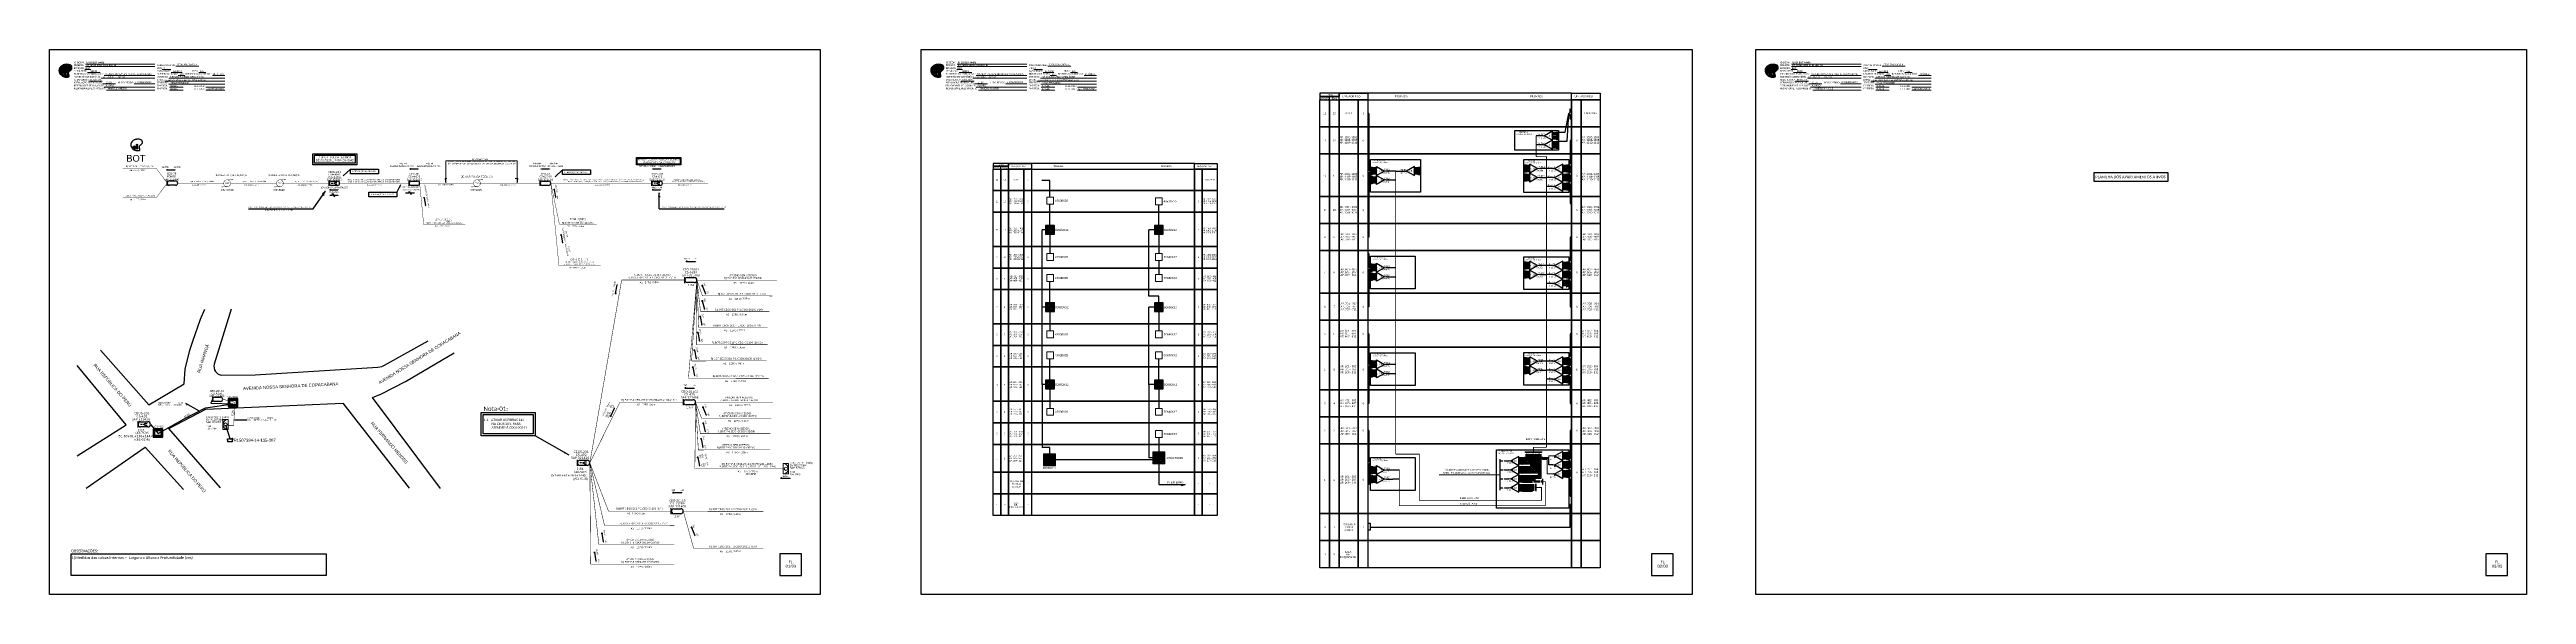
# Paper-space layout 'CDOI-20111' of a CAD drawing. Header units: inches. Extents: x 0 to 2703, y 1 to 595.
# The model-space entities are those that its viewports show. They can reach past a viewport. Long polylines and large blocks are cut down to what shows.
import ezdxf
from ezdxf.enums import TextEntityAlignment as Align

# ---------------------------------------------------------------- set-up
doc = ezdxf.new("R2010")
doc.units = ezdxf.units.IN
doc.header["$MEASUREMENT"] = 0
doc.linetypes.add('ARILSUPP', pattern=[2.98, 1.42, -0.71, 0.14, -0.71])
for name, color, linetype in [('10.0-Cartográfico', 4, 'Continuous'), ('10.1-Caixas Subterrâneas', 5, 'Continuous'), ('20.4-CEO', 1, 'Continuous'), ('20.4-CEOS', 1, 'Continuous'), ('20.5-CABO AÉREO', 1, 'Continuous'), ('20.5-CEO', 1, 'Continuous'), ('CAP a instalar', 1, 'Continuous'), ('CEO', 1, 'Continuous'), ('label_cabos', 7, 'Continuous'), ('LC1', 3, 'Continuous'), ('LOGRADOURO', 5, 'Continuous'), ('METRAGEM', 92, 'Continuous'), ('SETA', 7, 'Continuous'), ('surveys', 7, 'Continuous'), ('surveys legendas', 7, 'Continuous'), ('texto', 255, 'Continuous')]:
    doc.layers.add(name, color=color, linetype=linetype)
for name, color, linetype, lineweight in [("20.0-LEGENDA DOS CDO'S", 1, 'Continuous', 0), ('20.1-CDO_INTERIOR', 1, 'Continuous', 0), ('40.1-ETIQUETAS', 1, 'Continuous', 20)]:
    doc.layers.add(name, color=color, linetype=linetype, lineweight=lineweight)
doc.layers.add('DROP DE CLIENTE', color=140, linetype='Continuous', plot=False)
doc.styles.add('ARIAL', font='arial.ttf')
doc.styles.add('DIGICADE', font='arial.ttf')
doc.styles.add('MtXpl_Calibri', font='calibri.ttf')
doc.styles.add('siredit', font='verdana.ttf')
doc.styles.add('WMF-Calibri0', font='calibri.ttf')
doc.styles.add('WMF-Calibri1', font='calibrib.ttf')
doc.linetypes.add('FENCELINE1', pattern='A,0.25,-0.1,[133,ltypeshp.shx,S=0.1,R=0,X=-0.1,Y=0],-0.1,1', length=1.45)
doc.linetypes.add('RESERVA', pattern='A,0.5,-0.15,["RESERVA",Standard,S=0.18,R=0,X=0,Y=-0.1],-1.3', length=1.95)
doc.dimstyles.new('CC', dxfattribs={"dimtxt": 0.8, "dimasz": 2, "dimexe": 0.18, "dimexo": 0.0625, "dimgap": 0.09, "dimtad": 0, "dimdec": 0, "dimrnd": 1, "dimzin": 0, "dimdsep": 46, "dimtxsty": 'siredit', "dimblk": 'NONE', "dimcen": 0, "dimse1": 1, "dimse2": 1, "dimsd1": 1, "dimsd2": 1, "dimclrt": 7, "dimadec": 0, "dimazin": 0, "dimtfac": 1, "dimtdec": 0, "dimtofl": 0, "dimtmove": 0, "dimatfit": 3, "dimfxl": 0, "dimtolj": 1, "dimtzin": 0, "dimarcsym": 0})
doc.dimstyles.new('CL', dxfattribs={"dimtxt": 1, "dimasz": 2, "dimexe": 0.18, "dimexo": 0.0625, "dimgap": 0.09, "dimtad": 0, "dimdec": 0, "dimrnd": 1, "dimzin": 0, "dimdsep": 46, "dimtxsty": 'siredit', "dimblk": 'NONE', "dimcen": 0, "dimse1": 1, "dimse2": 1, "dimsd1": 1, "dimsd2": 1, "dimclrt": 7, "dimadec": 0, "dimazin": 0, "dimtfac": 1, "dimtdec": 0, "dimtofl": 0, "dimtmove": 0, "dimatfit": 3, "dimfxl": 0, "dimtolj": 1, "dimtzin": 0, "dimarcsym": 0})
doc.dimstyles.get("Standard").update_dxf_attribs({"dimtxt": 0.18, "dimasz": 0.18, "dimexe": 0.18, "dimexo": 0.0625, "dimgap": 0.09, "dimtad": 0, "dimtih": 1, "dimtoh": 1, "dimdec": 4, "dimzin": 0, "dimdsep": 46, "dimtxsty": 'Standard', "dimcen": 0.09, "dimadec": 0, "dimazin": 0, "dimtfac": 1, "dimtdec": 4, "dimtofl": 0, "dimtmove": 0, "dimatfit": 3, "dimfxl": 0, "dimtolj": 1, "dimtzin": 0, "dimarcsym": 0})

# ---------------------------------------------------------------- blocks, each defined once
blk = doc.blocks.new('OI')
h = blk.add_hatch(color=40)
edge = h.paths.add_edge_path()
edge.add_spline(control_points=[(4.4, -0.7), (3.9, -1), (3.3, -1.5), (2.8, -2.6), (2.9, -3.5), (3.1, -4.3), (3.3, -4.9), (3.4, -5.4), (3.4, -5.9), (3.2, -6.4), (2.5, -6.6), (1.7, -6.6), (0.6, -6.7), (-0.6, -6.4), (-1.6, -6.1), (-2.8, -5.6), (-3.9, -4.8), (-4.9, -3.7), (-5.3, -2.6), (-5.6, -1.9), (-5.8, -1), (-5.7, 0.5), (-5.1, 2), (-4.1, 3), (-3.3, 3.6), (-2.4, 4.2), (-1.4, 4.4), (-0.6, 4.7), (0.8, 4.9), (2.2, 5), (3.8, 4.6), (4.7, 4.2), (5.4, 3.7), (5.8, 3), (6, 2.2), (6, 1.5), (5.7, 0.6), (5.3, 0.1), (4.9, -0.4), (4.5, -0.6), (4.4, -0.7)], knot_values=[0, 0, 0, 0, 1.60434, 2.417191, 3.427595, 4.282808, 4.776746, 5.304182, 5.888771, 6.258406, 6.858137, 7.79129, 8.986195, 10.124242, 11.187857, 12.242908, 13.953784, 15.414161, 16.515391, 17.349188, 17.675853, 19.552021, 21.515531, 22.568638, 23.63245, 24.621084, 25.782718, 26.745347, 27.142653, 29.870543, 31.004649, 31.921532, 32.709589, 33.801391, 34.042471, 35.192333, 35.971461, 36.628871, 37.254359, 37.836911, 37.836911, 37.836911, 37.836911], degree=3, periodic=0)
h.paths.add_polyline_path([(1.1, -0.9, -1), (0, -0.9, -1)], flags=16)
edge = h.paths.add_edge_path(flags=16)
edge.add_ellipse((0.6, -3.6), major_axis=(-0.02, 1.71), ratio=0.361305, start_angle=0, end_angle=360)
h.paths.add_polyline_path([(-0.4, -3.6, -1), (-3.8, -3.6, -1)], flags=16)
edge = h.paths.add_edge_path(flags=0)
edge.add_ellipse((-2.1, -3.6), major_axis=(0, 0.885), ratio=0.758294, start_angle=0, end_angle=360)
at = {"color": 40}
for centre, radius in [((-2.1, -3.6), 1.72), ((0.5, -0.9), 0.587)]:
    blk.add_circle(centre, radius, dxfattribs=at)
blk.add_ellipse((-2.1, -3.6), major_axis=(0, 0.885), ratio=0.758294, start_param=-3.141592653589792, end_param=3.141592653589792, dxfattribs=at)
blk.add_ellipse((0.6, -3.6), major_axis=(-0.02, 1.71), ratio=0.361305, dxfattribs=at)
at = {"color": 40, "start_tangent": (-0.800898, -0.598801), "end_tangent": (-0.800898, -0.598801)}
blk.add_spline([(4.4, -0.7), (3.2, -1.8), (2.9, -2.5), (2.9, -3.5), (3.1, -4.4), (3.3, -4.8), (3.4, -5.4), (3.4, -6), (3.2, -6.3), (2.7, -6.5), (1.7, -6.6), (0.5, -6.6), (-0.6, -6.4), (-1.6, -6.1), (-2.6, -5.7), (-3.9, -4.7), (-4.9, -3.6), (-5.4, -2.6), (-5.6, -1.8), (-5.7, -1.5), (-5.6, 0.4), (-4.8, 2.2), (-4.1, 3), (-3.3, 3.6), (-2.4, 4.1), (-1.3, 4.5), (-0.4, 4.7), (0, 4.8), (2.7, 4.8), (3.8, 4.5), (4.7, 4.2), (5.3, 3.7), (5.9, 2.7), (5.9, 2.5), (5.9, 1.3), (5.7, 0.6), (5.3, 0.1), (4.8, -0.4), (4.4, -0.7)], degree=3, dxfattribs=at)
blk = doc.blocks.new('ETIQUETA_RS5F')
at = {"layer": '40.1-ETIQUETAS', "color": 0, "style": 'siredit'}
blk.add_text('/', height=1.5, dxfattribs=at).set_placement((1.6, -2), align=Align.MIDDLE_RIGHT)
for tag, p in [('ETIQUETA_R_SECUNDARIA', (1.2, 2.1)), ('ETIQUETA_R_PRIMARIA', (1.2, 4.1)), ('F_ATIVAS/F_MORTAS', (1.1, -4.2))]:
    blk.add_attdef(tag, text='', height=1.5, dxfattribs=at).set_placement(p, align=Align.MIDDLE_CENTER)
for tag, p in [('TIPO_CABO', (-6.6, -2.1)), ('CAP_CABO', (0.4, -2.1))]:
    blk.add_attdef(tag, text='', height=1.5, dxfattribs=at).set_placement(p, align=Align.MIDDLE_RIGHT)
for tag, p in [('FUSÃO_1', (0.8, -8.4)), ('FUSÃO_2', (0.8, -10.6)), ('FUSÃO_3', (0.8, -12.9)), ('FUSÃO_4', (0.8, -15.1)), ('FUSÃO_5', (0.8, -17.2))]:
    blk.add_attdef(tag, text='', height=1.5, dxfattribs=at).set_placement(p, align=Align.CENTER)
blk.add_attdef('METROS', text='', height=1.5, dxfattribs=at).set_placement((2.1, -2), align=Align.MIDDLE_LEFT)
blk = doc.blocks.new('*X5')
at = {"color": 0, "linetype": 'Continuous'}
for p, q in [((-1.25, 0.34099), (-0.49099, 1.1)), ((-1.25, 0.517767), (-0.667767, 1.1)), ((-1.25, 0.694544), (-0.844544, 1.1)), ((-1.25, 0.87132), (-1.02132, 1.1)), ((-1.25, 1.048097), (-1.198097, 1.1)), ((-1.25, 0.164214), (-0.8035, 0.610714)), ((-1.25, -0.012563), (-0.8035, 0.433937)), ((-1.25, -0.18934), (-0.8035, 0.25716)), ((-1.25, -0.366117), (-0.8035, 0.080383)), ((-0.789214, 0.625), (-0.314214, 1.1)), ((-0.612437, 0.625), (-0.137437, 1.1)), ((-0.43566, 0.625), (0.03934, 1.1)), ((-0.258883, 0.625), (0.216117, 1.1)), ((-0.082107, 0.625), (0.392893, 1.1)), ((0.09467, 0.625), (0.56967, 1.1)), ((0.271447, 0.625), (0.746447, 1.1)), ((0.448223, 0.625), (0.923223, 1.1)), ((0.625, 0.625), (1.1, 1.1)), ((0.801777, 0.625), (1.25, 1.073223)), ((0.8035, 0.449947), (1.25, 0.896447)), ((0.8035, 0.27317), (1.25, 0.71967)), ((0.8035, 0.096393), (1.25, 0.542893)), ((0.8035, -0.080383), (1.25, 0.366117)), ((0.8035, -0.25716), (1.25, 0.18934)), ((0.8035, -0.433937), (1.25, 0.012563)), ((-1.25, -0.542893), (-0.8035, -0.096393)), ((-1.25, -0.71967), (-0.8035, -0.27317)), ((-1.25, -0.896447), (-0.8035, -0.449947)), ((-1.25, -1.073223), (-0.801777, -0.625)), ((-1.1, -1.1), (-0.625, -0.625)), ((-0.923223, -1.1), (-0.448223, -0.625)), ((-0.746447, -1.1), (-0.271447, -0.625)), ((-0.56967, -1.1), (-0.09467, -0.625)), ((-0.392893, -1.1), (0.082107, -0.625)), ((-0.216117, -1.1), (0.258883, -0.625)), ((-0.03934, -1.1), (0.43566, -0.625)), ((0.137437, -1.1), (0.612437, -0.625)), ((0.314214, -1.1), (0.789214, -0.625)), ((0.49099, -1.1), (1.25, -0.34099)), ((0.667767, -1.1), (1.25, -0.517767)), ((0.8035, -0.610714), (1.25, -0.164214)), ((0.844544, -1.1), (1.25, -0.694544)), ((1.02132, -1.1), (1.25, -0.87132)), ((1.198097, -1.1), (1.25, -1.048097))]:
    blk.add_line(p, q, dxfattribs=at)
blk = doc.blocks.new('SURVEY_SURVEY')
for p, q in [((0, 0.0000127), (-0.0000126, 0.000009)), ((-0.0000126, 0.000009), (-0.0000086, 0.000009)), ((-0.0000086, 0), (-0.0000086, 0.000009)), ((0.0000086, 0), (-0.0000086, 0)), ((0, 0.0000127), (0.0000126, 0.000009)), ((0.0000084, 0.0000132), (0.0000098, 0.0000132)), ((0.0000084, 0.0000103), (0.0000084, 0.0000132)), ((0.0000126, 0.000009), (0.0000086, 0.000009)), ((0.0000086, 0.000009), (0.0000086, 0)), ((0.0000098, 0.0000132), (0.0000098, 0.0000099))]:
    blk.add_line(p, q)
blk = doc.blocks.new('_None')
blk = doc.blocks.new('Inst CB DT OCUP CFOA-SM-DD-S-36')
at = {"layer": 'label_cabos', "color": 0, "style": 'siredit'}
for tag, flags, p in [('ID_ATIVIDADE', 3, (1.3, 2.7)), ('FATOR', 1, (11.6, 2.6))]:
    blk.add_attdef(tag, text='', height=1, rotation=359.69, dxfattribs=dict(at, flags=flags)).set_placement(p, align=Align.MIDDLE_CENTER)
for tag, p in [('TIPO_CABO', (1.1, 0)), ('DESTINO_CABO', (3.1, 1.3)), ('CABO', (4.7, -0.1)), ('/', (7.7, -0.1)), ('LANCE', (10.4, 0)), ('TIPO_CABO', (13.1, 1.2)), ('UND', (16.5, 0)), ('FID', (13.6, -1.4))]:
    blk.add_attdef(tag, text='', height=1, rotation=359.69, dxfattribs=at).set_placement(p, align=Align.MIDDLE_CENTER)
blk.add_attdef('QTDE', (11.9, -0.5), '', height=1, rotation=359.69, dxfattribs=at)

msp = doc.modelspace()

# ---------------------------------------------------------------- hatches: boundary and pattern name
h = msp.add_hatch(color=0)
h.dxf.hatch_style = 1
edge = h.paths.add_edge_path()
edge.add_arc((1353.4, 374), 0.231, 0, 360)
h = msp.add_hatch(color=0)
h.dxf.hatch_style = 1
edge = h.paths.add_edge_path()
edge.add_arc((1353.4, 364.2), 0.231, 0, 360)
h = msp.add_hatch(color=3)
h.dxf.hatch_style = 1
edge = h.paths.add_edge_path()
edge.add_arc((1182.9, 335.6), 0.231, 0, 360)
h = msp.add_hatch(color=3)
h.dxf.hatch_style = 1
edge = h.paths.add_edge_path()
edge.add_arc((1182.9, 325.8), 0.231, 0, 360)
h = msp.add_hatch(color=3)
h.dxf.hatch_style = 1
edge = h.paths.add_edge_path()
edge.add_arc((1202.7, 335.6), 0.231, 0, 360)
h = msp.add_hatch(color=0)
h.dxf.hatch_style = 1
edge = h.paths.add_edge_path()
edge.add_arc((1350.5, 338.3), 0.231, 0, 360)
h = msp.add_hatch(color=0)
h.dxf.hatch_style = 1
edge = h.paths.add_edge_path()
edge.add_arc((1350.5, 328.5), 0.231, 0, 360)
h = msp.add_hatch(color=0)
h.dxf.hatch_style = 1
edge = h.paths.add_edge_path()
edge.add_arc((1364.7, 338.3), 0.231, 0, 360)
h = msp.add_hatch(color=0)
h.dxf.hatch_style = 1
edge = h.paths.add_edge_path()
edge.add_arc((1364.7, 328.5), 0.231, 0, 360)
h = msp.add_hatch(color=0)
h.dxf.hatch_style = 1
edge = h.paths.add_edge_path()
edge.add_arc((1364.7, 318.7), 0.231, 0, 360)
h = msp.add_hatch()
h.set_pattern_fill('ANSI31', color=1, scale=9.6, style=0)
h.set_pattern_definition([(45, (217.7022, -105.5752), (-0.8485281, 0.8485281), [])])
h.paths.add_polyline_path([(820.6, 276.2), (811.1, 276.2), (811.1, 266.6), (820.6, 266.6)])
h.paths.add_polyline_path([(816.3, 267.2), (816.3, 272.2)], flags=16)
h = msp.add_hatch()
h.set_pattern_fill('ANSI31', color=0, scale=9.6, style=0)
h.set_pattern_definition([(45, (336.4279, -105.5752), (-0.8485281, 0.8485281), [])])
h.paths.add_polyline_path([(939.3, 276.2), (929.8, 276.2), (929.8, 266.6), (939.3, 266.6)])
h.paths.add_polyline_path([(935, 267.2), (935, 272.2)], flags=16)
h = msp.add_hatch(color=3)
h.dxf.hatch_style = 1
edge = h.paths.add_edge_path()
edge.add_arc((1182.9, 230.2), 0.231, 0, 360)
h = msp.add_hatch(color=3)
h.dxf.hatch_style = 1
edge = h.paths.add_edge_path()
edge.add_arc((1182.9, 220.4), 0.231, 0, 360)
h = msp.add_hatch(color=0)
h.dxf.hatch_style = 1
edge = h.paths.add_edge_path()
edge.add_arc((1350.5, 232.5), 0.231, 0, 360)
h = msp.add_hatch(color=0)
h.dxf.hatch_style = 1
edge = h.paths.add_edge_path()
edge.add_arc((1350.5, 222.7), 0.231, 0, 360)
h = msp.add_hatch(color=0)
h.dxf.hatch_style = 1
edge = h.paths.add_edge_path()
edge.add_arc((1364.7, 232.5), 0.231, 0, 360)
h = msp.add_hatch(color=0)
h.dxf.hatch_style = 1
edge = h.paths.add_edge_path()
edge.add_arc((1364.7, 222.7), 0.231, 0, 360)
h = msp.add_hatch()
h.set_pattern_fill('ANSI31', color=1, scale=9.6, style=0)
h.set_pattern_definition([(45, (217.7022, -189.8919), (-0.8485281, 0.8485281), [])])
h.paths.add_polyline_path([(820.6, 191.9), (811.1, 191.9), (811.1, 182.3), (820.6, 182.3)])
h.paths.add_polyline_path([(816.3, 182.9), (816.3, 187.8)], flags=16)
h = msp.add_hatch()
h.set_pattern_fill('ANSI31', color=0, scale=9.6, style=0)
h.set_pattern_definition([(45, (336.4279, -189.8919), (-0.8485281, 0.8485281), [])])
h.paths.add_polyline_path([(939.3, 191.9), (929.8, 191.9), (929.8, 182.3), (939.3, 182.3)])
h.paths.add_polyline_path([(935, 182.9), (935, 187.8)], flags=16)
h = msp.add_hatch(color=0)
h.dxf.hatch_style = 1
edge = h.paths.add_edge_path()
edge.add_arc((1364.7, 212.9), 0.231, 0, 360)
h = msp.add_hatch(color=3)
h.dxf.hatch_style = 1
edge = h.paths.add_edge_path()
edge.add_arc((1182.9, 124.8), 0.231, 0, 360)
h = msp.add_hatch(color=3)
h.dxf.hatch_style = 1
edge = h.paths.add_edge_path()
edge.add_arc((1182.9, 115), 0.231, 0, 360)
h = msp.add_hatch(color=0)
h.dxf.hatch_style = 1
edge = h.paths.add_edge_path()
edge.add_arc((1350.5, 128.2), 0.231, 0, 360)
h = msp.add_hatch(color=0)
h.dxf.hatch_style = 1
edge = h.paths.add_edge_path()
edge.add_arc((1350.5, 118.4), 0.231, 0, 360)
h = msp.add_hatch(color=0)
h.dxf.hatch_style = 1
edge = h.paths.add_edge_path()
edge.add_arc((1364.7, 128.2), 0.231, 0, 360)
h = msp.add_hatch(color=0)
h.dxf.hatch_style = 1
edge = h.paths.add_edge_path()
edge.add_arc((1364.7, 118.4), 0.231, 0, 360)
h = msp.add_hatch(color=0)
h.dxf.hatch_style = 1
edge = h.paths.add_edge_path()
edge.add_arc((1364.7, 108.6), 0.231, 0, 360)
h = msp.add_hatch()
h.set_pattern_fill('ANSI31', color=1, scale=9.6, style=0)
h.set_pattern_definition([(45, (217.7022, -274.2086), (-0.8485281, 0.8485281), [])])
h.paths.add_polyline_path([(820.6, 107.6), (811.1, 107.6), (811.1, 98), (820.6, 98)])
h.paths.add_polyline_path([(816.3, 98.6), (816.3, 103.5)], flags=16)
h = msp.add_hatch()
h.set_pattern_fill('ANSI31', color=0, scale=9.6, style=0)
h.set_pattern_definition([(45, (336.4279, -274.2086), (-0.8485281, 0.8485281), [])])
h.paths.add_polyline_path([(939.3, 107.6), (929.8, 107.6), (929.8, 98), (939.3, 98)])
h.paths.add_polyline_path([(935, 98.6), (935, 103.5)], flags=16)
h = msp.add_hatch()
h.set_pattern_fill('ANSI31', color=1, scale=9.6, style=0)
h.set_pattern_definition([(45, (221.7901, -354.5665), (-0.8485281, 0.8485281), [])])
h.paths.add_polyline_path([(808.9, 14), (822, 14), (822, 27.2), (808.9, 27.2)])
h = msp.add_hatch()
h.set_pattern_fill('ANSI31', color=5, scale=9.6, style=0)
h.set_pattern_definition([(45, (340.8484, -352.4353), (-0.8485281, 0.8485281), [])])
h.paths.add_polyline_path([(928, 16.2), (941, 16.2), (941, 29.4), (928, 29.4)])
h.paths.add_polyline_path([(929.9, 20.3), (939.6, 20.3), (939.6, 25.3), (929.9, 25.3)], flags=24)
h = msp.add_hatch(color=3)
h.dxf.hatch_style = 1
edge = h.paths.add_edge_path()
edge.add_arc((1182.9, 9.5), 0.231, 0, 360)
h = msp.add_hatch(color=0)
h.dxf.hatch_style = 1
edge = h.paths.add_edge_path()
edge.add_arc((1316.6, 19.6), 0.218, 0, 360)
h = msp.add_hatch(color=0)
h.dxf.hatch_style = 1
edge = h.paths.add_edge_path()
edge.add_arc((1316.8, 9.8), 0.218, 0, 360)
h = msp.add_hatch(color=0)
h.dxf.hatch_style = 1
edge = h.paths.add_edge_path()
edge.add_arc((1316.8, 0), 0.218, 0, 360)
h = msp.add_hatch(color=0)
h.dxf.hatch_style = 1
edge = h.paths.add_edge_path()
edge.add_arc((1328.3, 13.4), 0.218, 0, 360)
h = msp.add_hatch(color=0)
h.dxf.hatch_style = 1
edge = h.paths.add_edge_path()
edge.add_arc((1328.3, 3.6), 0.218, 0, 360)
h = msp.add_hatch(color=0)
h.dxf.hatch_style = 1
edge = h.paths.add_edge_path()
edge.add_arc((1328.8, 12.4), 0.218, 0, 360)
h = msp.add_hatch(color=0)
h.dxf.hatch_style = 1
edge = h.paths.add_edge_path()
edge.add_arc((1328.8, 2.6), 0.218, 0, 360)
h = msp.add_hatch(color=0)
h.dxf.hatch_style = 1
edge = h.paths.add_edge_path()
edge.add_arc((1329.2, 11.3), 0.218, 0, 360)
h = msp.add_hatch(color=0)
h.dxf.hatch_style = 1
edge = h.paths.add_edge_path()
edge.add_arc((1329.2, 1.5), 0.218, 0, 360)
h = msp.add_hatch(color=0)
h.dxf.hatch_style = 1
edge = h.paths.add_edge_path()
edge.add_arc((1329.7, 20.1), 0.218, 0, 360)
h = msp.add_hatch(color=0)
h.dxf.hatch_style = 1
edge = h.paths.add_edge_path()
edge.add_arc((1329.7, 10.3), 0.218, 0, 360)
h = msp.add_hatch(color=0)
h.dxf.hatch_style = 1
edge = h.paths.add_edge_path()
edge.add_arc((1329.7, 0.5), 0.218, 0, 360)
h = msp.add_hatch(color=0)
h.dxf.hatch_style = 1
edge = h.paths.add_edge_path()
edge.add_arc((1330.1, 19.1), 0.218, 0, 360)
h = msp.add_hatch(color=0)
h.dxf.hatch_style = 1
edge = h.paths.add_edge_path()
edge.add_arc((1330.1, 9.3), 0.218, 0, 360)
h = msp.add_hatch(color=0)
h.dxf.hatch_style = 1
edge = h.paths.add_edge_path()
edge.add_arc((1330.6, 18), 0.218, 0, 360)
h = msp.add_hatch(color=0)
h.dxf.hatch_style = 1
edge = h.paths.add_edge_path()
edge.add_arc((1330.6, 8.2), 0.218, 0, 360)
h = msp.add_hatch(color=0)
h.dxf.hatch_style = 1
edge = h.paths.add_edge_path()
edge.add_arc((1331, 17), 0.218, 0, 360)
h = msp.add_hatch(color=0)
h.dxf.hatch_style = 1
edge = h.paths.add_edge_path()
edge.add_arc((1331, 7.2), 0.218, 0, 360)
h = msp.add_hatch(color=0)
h.dxf.hatch_style = 1
edge = h.paths.add_edge_path()
edge.add_arc((1331.5, 15.9), 0.218, 0, 360)
h = msp.add_hatch(color=0)
h.dxf.hatch_style = 1
edge = h.paths.add_edge_path()
edge.add_arc((1331.5, 6.1), 0.218, 0, 360)
h = msp.add_hatch(color=0)
h.dxf.hatch_style = 1
edge = h.paths.add_edge_path()
edge.add_arc((1364.7, 25), 0.231, 0, 360)
h = msp.add_hatch(color=0)
h.dxf.hatch_style = 1
edge = h.paths.add_edge_path()
edge.add_arc((1364.7, 15.2), 0.231, 0, 360)
h = msp.add_hatch(color=0)
h.dxf.hatch_style = 1
edge = h.paths.add_edge_path()
edge.add_arc((1364.7, 5.4), 0.231, 0, 360)
h = msp.add_hatch(color=3)
h.dxf.hatch_style = 1
edge = h.paths.add_edge_path()
edge.add_arc((1182.9, -0.3), 0.231, 0, 360)
h = msp.add_hatch(color=3)
h.dxf.hatch_style = 1
edge = h.paths.add_edge_path()
edge.add_arc((1316.8, -9.8), 0.218, 0, 360)
h = msp.add_hatch(color=3)
h.dxf.hatch_style = 1
edge = h.paths.add_edge_path()
edge.add_arc((1328.3, -6.2), 0.218, 0, 360)
h = msp.add_hatch(color=3)
h.dxf.hatch_style = 1
edge = h.paths.add_edge_path()
edge.add_arc((1328.8, -7.2), 0.218, 0, 360)
h = msp.add_hatch(color=3)
h.dxf.hatch_style = 1
edge = h.paths.add_edge_path()
edge.add_arc((1329.2, -8.3), 0.218, 0, 360)
h = msp.add_hatch(color=3)
h.dxf.hatch_style = 1
edge = h.paths.add_edge_path()
edge.add_arc((1329.7, -9.3), 0.218, 0, 360)
h = msp.add_hatch(color=3)
h.dxf.hatch_style = 1
edge = h.paths.add_edge_path()
edge.add_arc((1330.1, -0.5), 0.218, 0, 360)
h = msp.add_hatch(color=3)
h.dxf.hatch_style = 1
edge = h.paths.add_edge_path()
edge.add_arc((1330.1, -10.4), 0.218, 0, 360)
h = msp.add_hatch(color=3)
h.dxf.hatch_style = 1
edge = h.paths.add_edge_path()
edge.add_arc((1330.6, -1.6), 0.218, 0, 360)
h = msp.add_hatch(color=3)
h.dxf.hatch_style = 1
edge = h.paths.add_edge_path()
edge.add_arc((1330.6, -11.4), 0.218, 0, 360)
h = msp.add_hatch(color=0)
h.dxf.hatch_style = 1
edge = h.paths.add_edge_path()
edge.add_arc((1331, -2.6), 0.218, 0, 360)
h = msp.add_hatch(color=3)
h.dxf.hatch_style = 1
edge = h.paths.add_edge_path()
edge.add_arc((1331, -12.4), 0.218, 0, 360)
h = msp.add_hatch(color=0)
h.dxf.hatch_style = 1
edge = h.paths.add_edge_path()
edge.add_arc((1331.5, -3.7), 0.218, 0, 360)
h = msp.add_hatch(color=3)
h.dxf.hatch_style = 1
edge = h.paths.add_edge_path()
edge.add_arc((1331.5, -13.5), 0.218, 0, 360)

# ---------------------------------------------------------------- linework, layer by layer
at = {"color": 0, "linetype": 'Continuous'}
for p, q in [((-79, 85.7), (-79, 85.7)), ((-160.9, 52.6), (-160.9, 52.6))]:
    msp.add_line(p, q, dxfattribs=at)
at = {"color": 7}
for points in [[(-275.9, 468), (565.1, 468), (565.1, -126), (-275.9, -126)], [(675.4, 468), (1516.4, 468), (1516.4, -126), (675.4, -126)], [(1585.9, 468), (2426.9, 468), (2426.9, -126), (1585.9, -126)]]:
    msp.add_lwpolyline(points, close=True, dxfattribs=at)
at = {"color": 7, "lineweight": 0}
for points in [[(-237.3, 446.1), (-230.7, 446.1)], [(-236.8, 452.2), (-160.8, 452.2)], [(-236.8, 449.4), (-160.8, 449.4)], [(-234.6, 443), (-220.7, 443)], [(-232.3, 433.6), (-218.4, 433.6)], [(-219.5, 436.7), (-160.8, 436.7)], [(-216.1, 439.8), (-160.8, 439.8)], [(-153, 446.1), (-143.5, 446.1)], [(-149.9, 433.4), (-84.6, 433.4)], [(-145.8, 436.7), (-84.6, 436.7)], [(-143, 443), (-131.3, 443)], [(-138, 449.8), (-112.8, 449.8)], [(-135.4, 439.8), (-128.4, 439.8)], [(-113, 443), (-105.4, 443)], [(-98.2, 439.8), (-84.6, 439.8)], [(714, 446.1), (720.5, 446.1)], [(714.5, 452.2), (790.5, 452.2)], [(714.5, 449.4), (790.5, 449.4)], [(716.7, 443), (730.6, 443)], [(719, 433.6), (732.9, 433.6)], [(731.8, 436.7), (790.5, 436.7)], [(735.2, 439.8), (790.5, 439.8)], [(798.3, 446.1), (807.8, 446.1)], [(801.4, 433.4), (866.7, 433.4)], [(805.4, 436.7), (866.7, 436.7)], [(808.3, 443), (819.9, 443)], [(813.3, 449.8), (838.5, 449.8)], [(815.9, 439.8), (822.9, 439.8)], [(838.3, 443), (845.9, 443)], [(853.1, 439.8), (866.6, 439.8)], [(1624.5, 446.1), (1631.1, 446.1)], [(1625, 452.2), (1701, 452.2)], [(1625, 449.4), (1701, 449.4)], [(1627.2, 443), (1641.1, 443)], [(1629.5, 433.6), (1643.5, 433.6)], [(1642.3, 436.7), (1701, 436.7)], [(1645.8, 439.8), (1701, 439.8)], [(1708.8, 446.1), (1718.3, 446.1)], [(1711.9, 433.4), (1777.2, 433.4)], [(1716, 436.7), (1777.2, 436.7)], [(1718.9, 443), (1730.5, 443)], [(1723.9, 449.8), (1749, 449.8)], [(1726.4, 439.8), (1733.4, 439.8)], [(1748.8, 443), (1756.5, 443)], [(1763.6, 439.8), (1777.2, 439.8)], [(-217.8, 430.6), (-203.8, 430.6)], [(-216.1, 427.1), (-160.8, 427.1)], [(-213.6, 423.8), (-160.8, 423.8)], [(-183.5, 430.6), (-160.8, 430.6)], [(-145.6, 430.2), (-84.6, 430.2)], [(-145, 427.1), (-130.2, 427.1)], [(-145, 423.8), (-130.2, 423.8)], [(-105.4, 427.1), (-84.6, 427.1)], [(-105.4, 423.8), (-84.6, 423.8)], [(733.5, 430.6), (747.5, 430.6)], [(735.2, 427.1), (790.5, 427.1)], [(737.7, 423.8), (790.5, 423.8)], [(767.7, 430.6), (790.5, 430.6)], [(805.7, 430.2), (866.7, 430.2)], [(806.3, 427.1), (821.1, 427.1)], [(806.3, 423.8), (821.1, 423.8)], [(845.9, 427.1), (866.7, 427.1)], [(845.9, 423.8), (866.7, 423.8)], [(1644, 430.6), (1658, 430.6)], [(1645.8, 427.1), (1701, 427.1)], [(1648.2, 423.8), (1701, 423.8)], [(1678.3, 430.6), (1701, 430.6)], [(1716.2, 430.2), (1777.2, 430.2)], [(1716.8, 427.1), (1731.6, 427.1)], [(1716.8, 423.8), (1731.6, 423.8)], [(1756.4, 427.1), (1777.2, 427.1)], [(1756.4, 423.8), (1777.2, 423.8)]]:
    msp.add_lwpolyline(points, dxfattribs=at)
at = {"color": 0}
for points in [[(1110.4, 416.8), (1131.2, 416.8), (1131.2, 420.5), (1110.4, 420.5)], [(1110.4, 413.1), (1131.2, 413.1), (1131.2, 416.8), (1110.4, 416.8)], [(1322.9, 379.8), (1370.7, 379.8), (1370.7, 358.2), (1322.9, 358.2)], [(52.6, 337.7), (83.2, 337.7), (83.2, 332.6), (52.6, 332.6)], [(283.9, 336.7), (314.5, 336.7), (314.5, 331.7), (283.9, 331.7)], [(753.8, 340.7), (770.5, 340.7), (770.5, 343.7), (753.8, 343.7)], [(753.8, 337.7), (770.5, 337.7), (770.5, 340.7), (753.8, 340.7)], [(1333, 348), (1382, 348), (1382, 312.2), (1333, 312.2)], [(72.6, 312.7), (103.2, 312.7), (103.2, 307.6), (72.6, 307.6)], [(939.3, 276.2), (929.8, 276.2), (929.8, 266.6), (939.3, 266.6)], [(1333, 242.2), (1382, 242.2), (1382, 206.5), (1333, 206.5)], [(939.3, 191.9), (929.8, 191.9), (929.8, 182.3), (939.3, 182.3)], [(1333, 137.9), (1382, 137.9), (1382, 102.1), (1333, 102.1)], [(939.3, 107.6), (929.8, 107.6), (929.8, 98), (939.3, 98)], [(-252.3, -81.8), (25.9, -81.8), (25.9, -105.5), (-252.3, -105.5)], [(544.6, -81.8), (520.9, -81.8), (520.9, -105.5), (544.6, -105.5)], [(1495.9, -81.8), (1472.2, -81.8), (1472.2, -105.5), (1495.9, -105.5)], [(2406.4, -81.8), (2382.7, -81.8), (2382.7, -105.5), (2406.4, -105.5)]]:
    msp.add_lwpolyline(points, close=True, dxfattribs=at)
for points in [[(1110.4, 413.1), (1120.8, 413.1), (1120.8, 383.7), (1110.4, 383.7)], [(1120.8, 413.1), (1131.2, 413.1), (1131.2, 383.7), (1120.8, 383.7)], [(1131.2, 420.5), (1162.5, 420.5), (1162.5, 413.1), (1131.2, 413.1)], [(1131.2, 413.1), (1384.9, 413.1), (1384.9, 383.7), (1131.2, 383.7)], [(1131.2, 413.1), (1152, 413.1), (1152, 383.7), (1131.2, 383.7)], [(1152, 413.1), (1162.5, 413.1), (1162.5, 383.7), (1152, 383.7)], [(1384.9, 420.5), (1416.1, 420.5), (1416.1, 413.1), (1384.9, 413.1)], [(1384.9, 413.1), (1395.3, 413.1), (1395.3, 383.7), (1384.9, 383.7)], [(1395.3, 413.1), (1416.1, 413.1), (1416.1, 383.7), (1395.3, 383.7)], [(1110.4, 383.7), (1120.8, 383.7), (1120.8, 354.2), (1110.4, 354.2)], [(1120.8, 383.7), (1131.2, 383.7), (1131.2, 354.2), (1120.8, 354.2)], [(1131.2, 383.7), (1384.9, 383.7), (1384.9, 354.2), (1131.2, 354.2)], [(1131.2, 383.7), (1152, 383.7), (1152, 354.2), (1131.2, 354.2)], [(1152, 383.7), (1162.5, 383.7), (1162.5, 354.2), (1152, 354.2)], [(1384.9, 383.7), (1395.3, 383.7), (1395.3, 354.2), (1384.9, 354.2)], [(1395.3, 383.7), (1416.1, 383.7), (1416.1, 354.2), (1395.3, 354.2)], [(1110.4, 354.2), (1120.8, 354.2), (1120.8, 307.7), (1110.4, 307.7)], [(1120.8, 354.2), (1131.2, 354.2), (1131.2, 307.7), (1120.8, 307.7)], [(1131.2, 354.2), (1384.9, 354.2), (1384.9, 307.7), (1131.2, 307.7)], [(1131.2, 354.2), (1152, 354.2), (1152, 307.7), (1131.2, 307.7)], [(1152, 354.2), (1162.5, 354.2), (1162.5, 307.7), (1152, 307.7)], [(1384.9, 354.2), (1395.3, 354.2), (1395.3, 307.7), (1384.9, 307.7)], [(1395.3, 354.2), (1416.1, 354.2), (1416.1, 307.7), (1395.3, 307.7)], [(753.8, 337.7), (762.2, 337.7), (762.2, 314.2), (753.8, 314.2)], [(762.2, 337.7), (770.5, 337.7), (770.5, 314.2), (762.2, 314.2)], [(770.5, 343.7), (795.5, 343.7), (795.5, 337.7), (770.5, 337.7)], [(770.5, 337.7), (973.4, 337.7), (973.4, 314.2), (770.5, 314.2)], [(770.5, 337.7), (787.2, 337.7), (787.2, 314.2), (770.5, 314.2)], [(787.2, 337.7), (795.5, 337.7), (795.5, 314.2), (787.2, 314.2)], [(973.4, 343.7), (998.4, 343.7), (998.4, 337.7), (973.4, 337.7)], [(973.4, 337.7), (981.8, 337.7), (981.8, 314.2), (973.4, 314.2)], [(981.8, 337.7), (998.4, 337.7), (998.4, 314.2), (981.8, 314.2)], [(753.8, 314.2), (762.2, 314.2), (762.2, 290.6), (753.8, 290.6)], [(762.2, 314.2), (770.5, 314.2), (770.5, 290.6), (762.2, 290.6)], [(770.5, 314.2), (973.4, 314.2), (973.4, 290.6), (770.5, 290.6)], [(770.5, 314.2), (787.2, 314.2), (787.2, 290.6), (770.5, 290.6)], [(787.2, 314.2), (795.5, 314.2), (795.5, 290.6), (787.2, 290.6)], [(973.4, 314.2), (981.8, 314.2), (981.8, 290.6), (973.4, 290.6)], [(981.8, 314.2), (998.4, 314.2), (998.4, 290.6), (981.8, 290.6)], [(1110.4, 307.7), (1120.8, 307.7), (1120.8, 278.3), (1110.4, 278.3)], [(1120.8, 307.7), (1131.2, 307.7), (1131.2, 278.3), (1120.8, 278.3)], [(1131.2, 307.7), (1384.9, 307.7), (1384.9, 278.3), (1131.2, 278.3)], [(1131.2, 307.7), (1152, 307.7), (1152, 278.3), (1131.2, 278.3)], [(1152, 307.7), (1162.5, 307.7), (1162.5, 278.3), (1152, 278.3)], [(1384.9, 307.7), (1395.3, 307.7), (1395.3, 278.3), (1384.9, 278.3)], [(1395.3, 307.7), (1416.1, 307.7), (1416.1, 278.3), (1395.3, 278.3)], [(753.8, 290.6), (762.2, 290.6), (762.2, 253.4), (753.8, 253.4)], [(762.2, 290.6), (770.5, 290.6), (770.5, 253.4), (762.2, 253.4)], [(770.5, 290.6), (973.4, 290.6), (973.4, 253.4), (770.5, 253.4)], [(770.5, 290.6), (787.2, 290.6), (787.2, 253.4), (770.5, 253.4)], [(787.2, 290.6), (795.5, 290.6), (795.5, 253.4), (787.2, 253.4)], [(973.4, 290.6), (981.8, 290.6), (981.8, 253.4), (973.4, 253.4)], [(981.8, 290.6), (998.4, 290.6), (998.4, 253.4), (981.8, 253.4)], [(1110.4, 278.3), (1120.8, 278.3), (1120.8, 248.8), (1110.4, 248.8)], [(1120.8, 278.3), (1131.2, 278.3), (1131.2, 248.8), (1120.8, 248.8)], [(1131.2, 278.3), (1384.9, 278.3), (1384.9, 248.8), (1131.2, 248.8)], [(1131.2, 278.3), (1152, 278.3), (1152, 248.8), (1131.2, 248.8)], [(1152, 278.3), (1162.5, 278.3), (1162.5, 248.8), (1152, 248.8)], [(1384.9, 278.3), (1395.3, 278.3), (1395.3, 248.8), (1384.9, 248.8)], [(1395.3, 278.3), (1416.1, 278.3), (1416.1, 248.8), (1395.3, 248.8)], [(753.8, 253.4), (762.2, 253.4), (762.2, 229.8), (753.8, 229.8)], [(762.2, 253.4), (770.5, 253.4), (770.5, 229.8), (762.2, 229.8)], [(770.5, 253.4), (973.4, 253.4), (973.4, 229.8), (770.5, 229.8)], [(770.5, 253.4), (787.2, 253.4), (787.2, 229.8), (770.5, 229.8)], [(787.2, 253.4), (795.5, 253.4), (795.5, 229.8), (787.2, 229.8)], [(973.4, 253.4), (981.8, 253.4), (981.8, 229.8), (973.4, 229.8)], [(981.8, 253.4), (998.4, 253.4), (998.4, 229.8), (981.8, 229.8)], [(1110.4, 248.8), (1120.8, 248.8), (1120.8, 202.3), (1110.4, 202.3)], [(1120.8, 248.8), (1131.2, 248.8), (1131.2, 202.3), (1120.8, 202.3)], [(1131.2, 248.8), (1384.9, 248.8), (1384.9, 202.3), (1131.2, 202.3)], [(1131.2, 248.8), (1152, 248.8), (1152, 202.3), (1131.2, 202.3)], [(1152, 248.8), (1162.5, 248.8), (1162.5, 202.3), (1152, 202.3)], [(1384.9, 248.8), (1395.3, 248.8), (1395.3, 202.3), (1384.9, 202.3)], [(1395.3, 248.8), (1416.1, 248.8), (1416.1, 202.3), (1395.3, 202.3)], [(753.8, 229.8), (762.2, 229.8), (762.2, 206.3), (753.8, 206.3)], [(762.2, 229.8), (770.5, 229.8), (770.5, 206.3), (762.2, 206.3)], [(770.5, 229.8), (973.4, 229.8), (973.4, 206.3), (770.5, 206.3)], [(770.5, 229.8), (787.2, 229.8), (787.2, 206.3), (770.5, 206.3)], [(787.2, 229.8), (795.5, 229.8), (795.5, 206.3), (787.2, 206.3)], [(973.4, 229.8), (981.8, 229.8), (981.8, 206.3), (973.4, 206.3)], [(981.8, 229.8), (998.4, 229.8), (998.4, 206.3), (981.8, 206.3)], [(753.8, 206.3), (762.2, 206.3), (762.2, 169.1), (753.8, 169.1)], [(762.2, 206.3), (770.5, 206.3), (770.5, 169.1), (762.2, 169.1)], [(770.5, 206.3), (973.4, 206.3), (973.4, 169.1), (770.5, 169.1)], [(770.5, 206.3), (787.2, 206.3), (787.2, 169.1), (770.5, 169.1)], [(787.2, 206.3), (795.5, 206.3), (795.5, 169.1), (787.2, 169.1)], [(973.4, 206.3), (981.8, 206.3), (981.8, 169.1), (973.4, 169.1)], [(981.8, 206.3), (998.4, 206.3), (998.4, 169.1), (981.8, 169.1)], [(1110.4, 202.3), (1120.8, 202.3), (1120.8, 172.9), (1110.4, 172.9)], [(1120.8, 202.3), (1131.2, 202.3), (1131.2, 172.9), (1120.8, 172.9)], [(1131.2, 202.3), (1384.9, 202.3), (1384.9, 172.9), (1131.2, 172.9)], [(1131.2, 202.3), (1152, 202.3), (1152, 172.9), (1131.2, 172.9)], [(1152, 202.3), (1162.5, 202.3), (1162.5, 172.9), (1152, 172.9)], [(1384.9, 202.3), (1395.3, 202.3), (1395.3, 172.9), (1384.9, 172.9)], [(1395.3, 202.3), (1416.1, 202.3), (1416.1, 172.9), (1395.3, 172.9)], [(753.8, 169.1), (762.2, 169.1), (762.2, 145.5), (753.8, 145.5)], [(762.2, 169.1), (770.5, 169.1), (770.5, 145.5), (762.2, 145.5)], [(770.5, 169.1), (973.4, 169.1), (973.4, 145.5), (770.5, 145.5)], [(770.5, 169.1), (787.2, 169.1), (787.2, 145.5), (770.5, 145.5)], [(787.2, 169.1), (795.5, 169.1), (795.5, 145.5), (787.2, 145.5)], [(973.4, 169.1), (981.8, 169.1), (981.8, 145.5), (973.4, 145.5)], [(981.8, 169.1), (998.4, 169.1), (998.4, 145.5), (981.8, 145.5)], [(1110.4, 172.9), (1120.8, 172.9), (1120.8, 143.4), (1110.4, 143.4)], [(1120.8, 172.9), (1131.2, 172.9), (1131.2, 143.4), (1120.8, 143.4)], [(1131.2, 172.9), (1384.9, 172.9), (1384.9, 143.4), (1131.2, 143.4)], [(1131.2, 172.9), (1152, 172.9), (1152, 143.4), (1131.2, 143.4)], [(1152, 172.9), (1162.5, 172.9), (1162.5, 143.4), (1152, 143.4)], [(1384.9, 172.9), (1395.3, 172.9), (1395.3, 143.4), (1384.9, 143.4)], [(1395.3, 172.9), (1416.1, 172.9), (1416.1, 143.4), (1395.3, 143.4)], [(753.8, 145.5), (762.2, 145.5), (762.2, 122), (753.8, 122)], [(762.2, 145.5), (770.5, 145.5), (770.5, 122), (762.2, 122)], [(770.5, 145.5), (973.4, 145.5), (973.4, 122), (770.5, 122)], [(770.5, 145.5), (787.2, 145.5), (787.2, 122), (770.5, 122)], [(787.2, 145.5), (795.5, 145.5), (795.5, 122), (787.2, 122)], [(973.4, 145.5), (981.8, 145.5), (981.8, 122), (973.4, 122)], [(981.8, 145.5), (998.4, 145.5), (998.4, 122), (981.8, 122)], [(1110.4, 143.4), (1120.8, 143.4), (1120.8, 96.9), (1110.4, 96.9)], [(1120.8, 143.4), (1131.2, 143.4), (1131.2, 96.9), (1120.8, 96.9)], [(1131.2, 143.4), (1384.9, 143.4), (1384.9, 96.9), (1131.2, 96.9)], [(1131.2, 143.4), (1152, 143.4), (1152, 96.9), (1131.2, 96.9)], [(1152, 143.4), (1162.5, 143.4), (1162.5, 96.9), (1152, 96.9)], [(1384.9, 143.4), (1395.3, 143.4), (1395.3, 96.9), (1384.9, 96.9)], [(1395.3, 143.4), (1416.1, 143.4), (1416.1, 96.9), (1395.3, 96.9)], [(753.8, 122), (762.2, 122), (762.2, 84.8), (753.8, 84.8)], [(762.2, 122), (770.5, 122), (770.5, 84.8), (762.2, 84.8)], [(770.5, 122), (973.4, 122), (973.4, 84.8), (770.5, 84.8)], [(770.5, 122), (787.2, 122), (787.2, 84.8), (770.5, 84.8)], [(787.2, 122), (795.5, 122), (795.5, 84.8), (787.2, 84.8)], [(973.4, 122), (981.8, 122), (981.8, 84.8), (973.4, 84.8)], [(981.8, 122), (998.4, 122), (998.4, 84.8), (981.8, 84.8)], [(753.8, 84.8), (762.2, 84.8), (762.2, 61.2), (753.8, 61.2)], [(762.2, 84.8), (770.5, 84.8), (770.5, 61.2), (762.2, 61.2)], [(770.5, 84.8), (973.4, 84.8), (973.4, 61.2), (770.5, 61.2)], [(770.5, 84.8), (787.2, 84.8), (787.2, 61.2), (770.5, 61.2)], [(787.2, 84.8), (795.5, 84.8), (795.5, 61.2), (787.2, 61.2)], [(973.4, 84.8), (981.8, 84.8), (981.8, 61.2), (973.4, 61.2)], [(981.8, 84.8), (998.4, 84.8), (998.4, 61.2), (981.8, 61.2)], [(1110.4, 96.9), (1120.8, 96.9), (1120.8, 67.5), (1110.4, 67.5)], [(1120.8, 96.9), (1131.2, 96.9), (1131.2, 67.5), (1120.8, 67.5)], [(1131.2, 96.9), (1384.9, 96.9), (1384.9, 67.5), (1131.2, 67.5)], [(1131.2, 96.9), (1152, 96.9), (1152, 67.5), (1131.2, 67.5)], [(1152, 96.9), (1162.5, 96.9), (1162.5, 67.5), (1152, 67.5)], [(1384.9, 96.9), (1395.3, 96.9), (1395.3, 67.5), (1384.9, 67.5)], [(1395.3, 96.9), (1416.1, 96.9), (1416.1, 67.5), (1395.3, 67.5)], [(753.8, 61.2), (762.2, 61.2), (762.2, 37.6), (753.8, 37.6)], [(762.2, 61.2), (770.5, 61.2), (770.5, 37.6), (762.2, 37.6)], [(770.5, 61.2), (973.4, 61.2), (973.4, 37.6), (770.5, 37.6)], [(770.5, 61.2), (787.2, 61.2), (787.2, 37.6), (770.5, 37.6)], [(787.2, 61.2), (795.5, 61.2), (795.5, 37.6), (787.2, 37.6)], [(973.4, 61.2), (981.8, 61.2), (981.8, 37.6), (973.4, 37.6)], [(981.8, 61.2), (998.4, 61.2), (998.4, 37.6), (981.8, 37.6)], [(1110.4, 67.5), (1120.8, 67.5), (1120.8, 38), (1110.4, 38)], [(1120.8, 67.5), (1131.2, 67.5), (1131.2, 38), (1120.8, 38)], [(1131.2, 67.5), (1384.9, 67.5), (1384.9, 38), (1131.2, 38)], [(1131.2, 67.5), (1152, 67.5), (1152, 38), (1131.2, 38)], [(1152, 67.5), (1162.5, 67.5), (1162.5, 38), (1152, 38)], [(1384.9, 67.5), (1395.3, 67.5), (1395.3, 38), (1384.9, 38)], [(1395.3, 67.5), (1416.1, 67.5), (1416.1, 38), (1395.3, 38)], [(753.8, 37.6), (762.2, 37.6), (762.2, 7.3), (753.8, 7.3)], [(762.2, 37.6), (770.5, 37.6), (770.5, 7.3), (762.2, 7.3)], [(770.5, 37.6), (973.4, 37.6), (973.4, 7.3), (770.5, 7.3)], [(770.5, 37.6), (787.2, 37.6), (787.2, 7.3), (770.5, 7.3)], [(787.2, 37.6), (795.5, 37.6), (795.5, 7.3), (787.2, 7.3)], [(973.4, 37.6), (981.8, 37.6), (981.8, 7.3), (973.4, 7.3)], [(981.8, 37.6), (998.4, 37.6), (998.4, 7.3), (981.8, 7.3)], [(1110.4, 38), (1120.8, 38), (1120.8, -37.9), (1110.4, -37.9)], [(1120.8, 38), (1131.2, 38), (1131.2, -37.9), (1120.8, -37.9)], [(1131.2, 38), (1384.9, 38), (1384.9, -37.9), (1131.2, -37.9)], [(1131.2, 38), (1152, 38), (1152, -37.9), (1131.2, -37.9)], [(1152, 38), (1162.5, 38), (1162.5, -37.9), (1152, -37.9)], [(1384.9, 38), (1395.3, 38), (1395.3, -37.9), (1384.9, -37.9)], [(1395.3, 38), (1416.1, 38), (1416.1, -37.9), (1395.3, -37.9)], [(753.8, 7.3), (762.2, 7.3), (762.2, -16.3), (753.8, -16.3)], [(762.2, 7.3), (770.5, 7.3), (770.5, -16.3), (762.2, -16.3)], [(770.5, 7.3), (973.4, 7.3), (973.4, -16.3), (770.5, -16.3)], [(770.5, 7.3), (787.2, 7.3), (787.2, -16.3), (770.5, -16.3)], [(787.2, 7.3), (795.5, 7.3), (795.5, -16.3), (787.2, -16.3)], [(973.4, 7.3), (981.8, 7.3), (981.8, -16.3), (973.4, -16.3)], [(981.8, 7.3), (998.4, 7.3), (998.4, -16.3), (981.8, -16.3)], [(753.8, -16.3), (762.2, -16.3), (762.2, -39.9), (753.8, -39.9)], [(762.2, -16.3), (770.5, -16.3), (770.5, -39.9), (762.2, -39.9)], [(770.5, -16.3), (973.4, -16.3), (973.4, -39.9), (770.5, -39.9)], [(770.5, -16.3), (787.2, -16.3), (787.2, -39.9), (770.5, -39.9)], [(787.2, -16.3), (795.5, -16.3), (795.5, -39.9), (787.2, -39.9)], [(973.4, -16.3), (981.8, -16.3), (981.8, -39.9), (973.4, -39.9)], [(981.8, -16.3), (998.4, -16.3), (998.4, -39.9), (981.8, -39.9)], [(1110.4, -37.9), (1120.8, -37.9), (1120.8, -67.4), (1110.4, -67.4)], [(1120.8, -37.9), (1131.2, -37.9), (1131.2, -67.4), (1120.8, -67.4)], [(1131.2, -37.9), (1384.9, -37.9), (1384.9, -67.4), (1131.2, -67.4)], [(1131.2, -37.9), (1152, -37.9), (1152, -67.4), (1131.2, -67.4)], [(1152, -37.9), (1162.5, -37.9), (1162.5, -67.4), (1152, -67.4)], [(1384.9, -37.9), (1395.3, -37.9), (1395.3, -67.4), (1384.9, -67.4)], [(1395.3, -37.9), (1416.1, -37.9), (1416.1, -67.4), (1395.3, -67.4)], [(1110.4, -67.4), (1120.8, -67.4), (1120.8, -96.9), (1110.4, -96.9)], [(1120.8, -67.4), (1131.2, -67.4), (1131.2, -96.9), (1120.8, -96.9)], [(1131.2, -67.4), (1384.9, -67.4), (1384.9, -96.9), (1131.2, -96.9)], [(1131.2, -67.4), (1152, -67.4), (1152, -96.9), (1131.2, -96.9)], [(1152, -67.4), (1162.5, -67.4), (1162.5, -96.9), (1152, -96.9)], [(1384.9, -67.4), (1395.3, -67.4), (1395.3, -96.9), (1384.9, -96.9)], [(1395.3, -67.4), (1416.1, -67.4), (1416.1, -96.9), (1395.3, -96.9)]]:
    msp.add_lwpolyline(points, close=True)
for points in [[(1120.8, 413.1), (1120.8, 416.8)], [(1131.2, 413.1), (1384.9, 413.1), (1384.9, 420.5), (1131.2, 420.5), (1131.2, 420.5), (1131.2, 416.8)], [(1384.9, 413.1), (1384.9, 420.5)], [(762.2, 337.7), (762.2, 340.7)], [(770.5, 337.7), (973.4, 337.7), (973.4, 343.7), (770.5, 343.7), (770.5, 343.7), (770.5, 340.7)], [(973.4, 337.7), (973.4, 343.7)]]:
    msp.add_lwpolyline(points)
at = {"color": 3}
for points in [[(1163.9, 398.4), (1162.5, 398.4)], [(1163.9, 398.4), (1163.9, 336.3)], [(1370.7, 378), (1377.8, 378), (1382, 398.3)], [(1370.7, 368.2), (1380.1, 368.2), (1382, 398.3)], [(1384.9, 392.2), (1383.4, 392.2), (1383.4, 396.9), (1382, 398.3), (1383.4, 399.6), (1383.4, 403.5), (1384.9, 403.5)], [(1384.9, 368.9), (1383.4, 368.9), (1383.4, 343.7), (1382, 342.4), (1383.4, 341), (1383.4, 333.9), (1382, 332.6), (1383.4, 331.2), (1383.4, 324.1), (1382, 322.8), (1383.4, 321.4), (1383.4, 314.3), (1383.4, 314.3), (1383.4, 314.3), (1383.4, 300.3), (1384.9, 300.3)], [(815.8, 307), (815.8, 325.4), (807.1, 325.4)], [(1163.9, 333.6), (1165.4, 334.9), (1163.9, 336.3)], [(1163.9, 333.6), (1163.9, 263.5)], [(815.8, 276.2), (815.8, 299.6)], [(934.6, 276.2), (934.6, 298.8)], [(807.4, 187.1), (807.4, 271.4)], [(811.1, 271.4), (807.4, 271.4)], [(934.6, 191.9), (934.6, 199), (923.5, 199), (923.5, 271.4)], [(929.8, 271.4), (923.5, 271.4)], [(815.8, 266.6), (815.8, 245.5)], [(934.6, 266.6), (934.6, 245.5)], [(1163.9, 263.5), (1162.5, 263.5)], [(1163.9, 245.6), (1162.5, 245.6)], [(1163.9, 245.6), (1163.9, 230.9)], [(1384.9, 263.5), (1383.4, 263.5), (1383.4, 238), (1382, 236.6), (1383.4, 235.3), (1383.4, 228.2), (1382, 226.8), (1383.4, 225.5), (1383.4, 218.4), (1382, 217), (1383.4, 215.6), (1383.4, 209.6), (1383.4, 209.6), (1383.4, 209.6), (1383.4, 187.6), (1384.9, 187.6)], [(1384.9, 263.5), (1383.9, 263.5)], [(934.6, 238), (934.6, 222.7)], [(1163.9, 228.2), (1165.4, 229.5), (1163.9, 230.9)], [(1163.9, 228.2), (1163.9, 187.6)], [(815.8, 191.9), (815.8, 215.3)], [(807.4, 102.8), (807.4, 187.1)], [(811.1, 187.1), (807.4, 187.1)], [(815.8, 182.3), (815.8, 161.2)], [(929.8, 102.8), (923.6, 102.8), (923.6, 187.1)], [(929.8, 187.1), (923.6, 187.1)], [(934.6, 182.3), (934.6, 161.2)], [(1163.9, 187.6), (1162.5, 187.6)], [(1163.9, 158.1), (1162.5, 158.1)], [(1163.9, 158.1), (1163.9, 125.5)], [(1384.9, 158.1), (1383.4, 158.1), (1383.4, 133.6), (1382, 132.3), (1383.4, 130.9), (1383.4, 123.8), (1382, 122.4), (1383.4, 121.1), (1383.4, 114), (1382, 112.6), (1383.4, 111.3), (1383.4, 104.2), (1383.4, 104.2), (1383.4, 104.2), (1383.4, 82.2), (1384.9, 82.2)], [(815.8, 107.6), (815.8, 130.9)], [(934.6, 107.6), (934.6, 130.9)], [(1163.9, 122.8), (1165.4, 124.1), (1163.9, 125.5)], [(1163.9, 122.8), (1163.9, 82.2)], [(811.1, 102.8), (807.4, 102.8), (807.4, 34)], [(815.8, 98), (815.8, 76.8)], [(923.6, 102.8), (923.6, 22.8)], [(934.6, 98), (934.6, 76.8)], [(1163.9, 82.2), (1162.5, 82.2)], [(815.5, 27.2), (815.5, 34), (807.4, 34)], [(934.5, 45.1), (934.5, 29.4)], [(1163.9, 52.7), (1162.5, 52.7)], [(1163.9, 52.7), (1163.9, 18.9)], [(1384.9, 52.7), (1383.4, 52.7), (1383.4, 22), (1382, 20.7), (1383.4, 19.3), (1383.4, 12.2), (1382, 10.9), (1383.4, 9.5), (1383.4, 2.4), (1382, 1.1), (1383.4, -0.3), (1383.4, -5.2), (1383.4, -5.2), (1383.4, -5.2), (1383.4, -19), (1384.9, -19)], [(928, 20.6), (822, 20.6)], [(928, 22.8), (923.6, 22.8)], [(1163.9, 16.2), (1165.4, 17.6), (1163.9, 18.9)], [(1163.9, 16.2), (1163.9, -6.2)], [(1307.2, 19.6), (1310, 19.6)], [(1311.9, 19.6), (1316.6, 19.6)], [(1163.9, -6.2), (1162.5, -6.2)], [(1162.5, -48.5), (1165.1, -48.5), (1165.1, -56), (1162.5, -56)], [(1165.1, -52.7), (1383.6, -52.7), (1383.6, -28), (1382, -28)]]:
    msp.add_lwpolyline(points, dxfattribs=at)
at = {"color": 0}
for points in [[(1364.1, 378.9), (1355.4, 374), (1364.1, 369.1), (1364.1, 378.9)], [(1353.4, 374), (1346.3, 374)], [(1353.4, 364.2), (1346.3, 364.2)], [(1364.1, 369.1), (1355.4, 364.2), (1364.1, 359.3), (1364.1, 369.1)], [(117.9, 337.8), (125.9, 337.8)], [(261.1, 337.8), (269.1, 337.8)], [(1339.6, 343.2), (1348.3, 338.3), (1339.6, 333.4), (1339.6, 343.2)], [(1339.6, 333.4), (1348.3, 328.5), (1339.6, 323.6), (1339.6, 333.4)], [(1364.7, 338.3), (1350.8, 338.3)], [(1364.7, 328.5), (1357.6, 328.5)], [(1375.4, 343.2), (1366.7, 338.3), (1375.4, 333.4), (1375.4, 343.2)], [(1375.4, 333.4), (1366.7, 328.5), (1375.4, 323.6), (1375.4, 333.4)], [(116.7, 311.7), (116.7, 313.4), (118.8, 309.9), (118.8, 311.7)], [(1364.7, 318.7), (1357.6, 318.7)], [(1375.4, 323.6), (1366.7, 318.7), (1375.4, 313.8), (1375.4, 323.6)], [(1339.6, 237.4), (1348.3, 232.5), (1339.6, 227.6), (1339.6, 237.4)], [(1339.6, 227.6), (1348.3, 222.7), (1339.6, 217.8), (1339.6, 227.6)], [(1364.7, 232.5), (1350.8, 232.5)], [(1364.7, 222.7), (1357.6, 222.7)], [(1375.4, 237.4), (1366.7, 232.5), (1375.4, 227.6), (1375.4, 237.4)], [(1375.4, 227.6), (1366.7, 222.7), (1375.4, 217.8), (1375.4, 227.6)], [(1375.4, 217.8), (1366.7, 212.9), (1375.4, 208), (1375.4, 217.8)], [(1364.7, 212.9), (1357.6, 212.9)], [(1339.6, 133.1), (1348.3, 128.2), (1339.6, 123.3), (1339.6, 133.1)], [(1339.6, 123.3), (1348.3, 118.4), (1339.6, 113.5), (1339.6, 123.3)], [(1364.7, 128.2), (1350.8, 128.2)], [(1364.7, 118.4), (1357.6, 118.4)], [(1364.7, 108.6), (1357.6, 108.6)], [(1375.4, 133.1), (1366.7, 128.2), (1375.4, 123.3), (1375.4, 133.1)], [(1375.4, 123.3), (1366.7, 118.4), (1375.4, 113.5), (1375.4, 123.3)], [(1375.4, 113.5), (1366.7, 108.6), (1375.4, 103.7), (1375.4, 113.5)], [(1334, 29.4), (1352.8, 29.4)], [(1375.4, 29.9), (1366.7, 25), (1375.4, 20.1), (1375.4, 29.9)], [(1327.5, 24.5), (1318.8, 19.6), (1327.5, 14.7), (1327.5, 24.5)], [(1327.5, 14.7), (1318.8, 9.8), (1327.5, 4.9), (1327.5, 14.7)], [(1334.5, 22.2), (1327.5, 22.2)], [(1364.7, 15.2), (1360, 15.2), (1360, 22.2), (1353, 22.2)], [(1375.4, 20.1), (1366.7, 15.2), (1375.4, 10.3), (1375.4, 20.1)], [(1375.4, 10.3), (1366.7, 5.4), (1375.4, 0.5), (1375.4, 10.3)], [(1307.2, 0), (1310, 0)], [(1311.9, 0), (1316.6, 0)]]:
    msp.add_lwpolyline(points, dxfattribs=at)
at = {"color": 1}
for points in [[(11.3, 354.5), (59.3, 354.5), (59.3, 342.2), (11.3, 342.2)], [(13.1, 352.7), (57.5, 352.7), (57.5, 344.1), (13.1, 344.1)], [(1165.4, 348.3), (1220, 348.3), (1220, 312.5), (1165.4, 312.5)], [(820.6, 276.2), (811.1, 276.2), (811.1, 266.6), (820.6, 266.6)], [(1165.4, 242.9), (1214.4, 242.9), (1214.4, 207.1), (1165.4, 207.1)], [(820.6, 191.9), (811.1, 191.9), (811.1, 182.3), (820.6, 182.3)], [(1165.4, 137.5), (1214.4, 137.5), (1214.4, 101.7), (1165.4, 101.7)], [(820.6, 107.6), (811.1, 107.6), (811.1, 98), (820.6, 98)], [(195.1, 72.3), (253.9, 72.3), (253.9, 46.8), (195.1, 46.8)], [(197.3, 70.1), (251.7, 70.1), (251.7, 49), (197.3, 49)], [(1165.4, 23.2), (1214.4, 23.2), (1214.4, -12.6), (1165.4, -12.6)]]:
    msp.add_lwpolyline(points, close=True, dxfattribs=at)
at = {"color": 0}
for points, const_width in [([(1346.3, 374), (1346.3, 351.2)], 0.9), ([(1357.6, 34.4), (1357.6, 351.2), (1346.3, 351.2)], 0.9), ([(-82.1, 326), (-75.8, 326), (-77.1, 326.7)], 0.394), ([(-24.5, 326), (-18.2, 326), (-19.5, 326.7)], 0.394), ([(-24.5, 318.5), (-30.8, 318.5), (-29.6, 317.9)], 0.394), ([(1343.4, 29.4), (1343.4, 34.4), (1357.6, 34.4)], 0.9)]:
    msp.add_lwpolyline(points, dxfattribs=dict(at, const_width=const_width))
at = {"color": 0, "lineweight": 0}
for points in [[(1355.4, 374), (1353.4, 374)], [(1355.4, 364.2), (1353.4, 364.2)], [(1368, 377.6), (1364.1, 377.6)], [(1364.1, 376.6), (1368, 376.6)], [(1364.1, 375.5), (1368, 375.5)], [(1364.1, 374.5), (1368, 374.5)], [(1364.1, 373.4), (1368, 373.4)], [(1364.1, 372.4), (1368, 372.4)], [(1364.1, 371.4), (1368, 371.4)], [(1364.1, 370.3), (1368, 370.3)], [(1368, 367.8), (1364.1, 367.8)], [(1364.1, 366.8), (1368, 366.8)], [(1364.1, 365.7), (1368, 365.7)], [(1364.1, 364.7), (1368, 364.7)], [(1364.1, 363.6), (1368, 363.6)], [(1364.1, 362.6), (1368, 362.6)], [(1364.1, 361.6), (1368, 361.6)], [(1364.1, 360.5), (1368, 360.5)], [(1368.6, 378), (1368.6, 377.2)], [(1368.6, 378), (1370.7, 378)], [(1368.6, 377.2), (1370.7, 377.2)], [(1368.6, 377), (1368.6, 376.1)], [(1368.6, 377), (1370.7, 377)], [(1368.6, 376.1), (1370.7, 376.1)], [(1368.6, 376), (1368.6, 375.1)], [(1368.6, 376), (1370.7, 376)], [(1368.6, 375.1), (1370.7, 375.1)], [(1368.6, 374.9), (1368.6, 374)], [(1368.6, 374.9), (1370.7, 374.9)], [(1368.6, 374), (1370.7, 374)], [(1368.6, 373.9), (1368.6, 373)], [(1368.6, 373.9), (1370.7, 373.9)], [(1368.6, 373), (1370.7, 373)], [(1368.6, 372.9), (1368.6, 372)], [(1368.6, 372.9), (1370.7, 372.9)], [(1368.6, 372), (1370.7, 372)], [(1368.6, 371.8), (1368.6, 370.9)], [(1368.6, 371.8), (1370.7, 371.8)], [(1368.6, 370.9), (1370.7, 370.9)], [(1368.6, 370.8), (1368.6, 369.9)], [(1368.6, 370.8), (1370.7, 370.8)], [(1368.6, 369.9), (1370.7, 369.9)], [(1368.6, 368.2), (1368.6, 367.3)], [(1368.6, 368.2), (1370.7, 368.2)], [(1368.6, 367.3), (1370.7, 367.3)], [(1368.6, 367.2), (1368.6, 366.3)], [(1368.6, 367.2), (1370.7, 367.2)], [(1368.6, 366.3), (1370.7, 366.3)], [(1368.6, 366.2), (1368.6, 365.3)], [(1368.6, 366.2), (1370.7, 366.2)], [(1368.6, 365.3), (1370.7, 365.3)], [(1368.6, 365.1), (1368.6, 364.2)], [(1368.6, 365.1), (1370.7, 365.1)], [(1368.6, 364.2), (1370.7, 364.2)], [(1368.6, 364.1), (1368.6, 363.2)], [(1368.6, 364.1), (1370.7, 364.1)], [(1368.6, 363.2), (1370.7, 363.2)], [(1368.6, 363), (1368.6, 362.2)], [(1368.6, 363), (1370.7, 363)], [(1368.6, 362.2), (1370.7, 362.2)], [(1368.6, 362), (1368.6, 361.1)], [(1368.6, 362), (1370.7, 362)], [(1368.6, 361.1), (1370.7, 361.1)], [(1368.6, 361), (1368.6, 360.1)], [(1368.6, 361), (1370.7, 361)], [(1368.6, 360.1), (1370.7, 360.1)], [(1335.1, 342.4), (1333, 342.4)], [(1335.1, 341.5), (1333, 341.5)], [(1335.1, 341.3), (1333, 341.3)], [(1335.1, 340.4), (1333, 340.4)], [(1335.1, 340.3), (1333, 340.3)], [(1335.1, 339.4), (1333, 339.4)], [(1335.1, 339.3), (1333, 339.3)], [(1335.1, 338.4), (1333, 338.4)], [(1335.1, 338.2), (1333, 338.2)], [(1335.1, 337.3), (1333, 337.3)], [(1335.1, 337.2), (1333, 337.2)], [(1335.1, 336.3), (1333, 336.3)], [(1335.1, 336.1), (1333, 336.1)], [(1335.1, 335.3), (1333, 335.3)], [(1335.1, 335.1), (1333, 335.1)], [(1335.1, 334.2), (1333, 334.2)], [(1335.1, 332.6), (1333, 332.6)], [(1335.1, 331.7), (1333, 331.7)], [(1335.1, 331.5), (1333, 331.5)], [(1335.1, 330.6), (1333, 330.6)], [(1335.1, 330.5), (1333, 330.5)], [(1335.1, 329.6), (1333, 329.6)], [(1335.1, 329.4), (1333, 329.4)], [(1335.1, 328.6), (1333, 328.6)], [(1335.1, 328.4), (1333, 328.4)], [(1335.1, 327.5), (1333, 327.5)], [(1335.1, 327.4), (1333, 327.4)], [(1335.1, 326.5), (1333, 326.5)], [(1335.1, 326.3), (1333, 326.3)], [(1335.1, 325.4), (1333, 325.4)], [(1335.1, 325.3), (1333, 325.3)], [(1335.1, 324.4), (1333, 324.4)], [(1335.1, 342.4), (1335.1, 341.5)], [(1335.1, 341.3), (1335.1, 340.4)], [(1335.1, 340.3), (1335.1, 339.4)], [(1335.1, 339.3), (1335.1, 338.4)], [(1335.1, 338.2), (1335.1, 337.3)], [(1335.1, 337.2), (1335.1, 336.3)], [(1335.1, 336.1), (1335.1, 335.3)], [(1335.1, 335.1), (1335.1, 334.2)], [(1335.1, 332.6), (1335.1, 331.7)], [(1335.1, 331.5), (1335.1, 330.6)], [(1335.1, 330.5), (1335.1, 329.6)], [(1335.1, 329.4), (1335.1, 328.6)], [(1335.1, 328.4), (1335.1, 327.5)], [(1335.1, 327.4), (1335.1, 326.5)], [(1335.1, 326.3), (1335.1, 325.4)], [(1335.1, 325.3), (1335.1, 324.4)], [(1335.7, 341.9), (1339.6, 341.9)], [(1339.6, 340.9), (1335.7, 340.9)], [(1339.6, 339.8), (1335.7, 339.8)], [(1339.6, 338.8), (1335.7, 338.8)], [(1339.6, 337.8), (1335.7, 337.8)], [(1339.6, 336.7), (1335.7, 336.7)], [(1339.6, 335.7), (1335.7, 335.7)], [(1339.6, 334.7), (1335.7, 334.7)], [(1335.7, 332.1), (1339.6, 332.1)], [(1339.6, 331.1), (1335.7, 331.1)], [(1339.6, 330), (1335.7, 330)], [(1339.6, 329), (1335.7, 329)], [(1339.6, 328), (1335.7, 328)], [(1339.6, 326.9), (1335.7, 326.9)], [(1339.6, 325.9), (1335.7, 325.9)], [(1339.6, 324.9), (1335.7, 324.9)], [(1348.3, 338.3), (1350.3, 338.3)], [(1348.3, 328.5), (1350.3, 328.5)], [(1366.7, 338.3), (1364.7, 338.3)], [(1366.7, 328.5), (1364.7, 328.5)], [(1379.3, 341.9), (1375.4, 341.9)], [(1375.4, 340.9), (1379.3, 340.9)], [(1375.4, 339.8), (1379.3, 339.8)], [(1375.4, 338.8), (1379.3, 338.8)], [(1375.4, 337.8), (1379.3, 337.8)], [(1375.4, 336.7), (1379.3, 336.7)], [(1375.4, 335.7), (1379.3, 335.7)], [(1375.4, 334.7), (1379.3, 334.7)], [(1379.3, 332.1), (1375.4, 332.1)], [(1375.4, 331.1), (1379.3, 331.1)], [(1375.4, 330), (1379.3, 330)], [(1375.4, 329), (1379.3, 329)], [(1375.4, 328), (1379.3, 328)], [(1375.4, 326.9), (1379.3, 326.9)], [(1375.4, 325.9), (1379.3, 325.9)], [(1375.4, 324.9), (1379.3, 324.9)], [(1379.8, 342.4), (1379.8, 341.5)], [(1379.8, 342.4), (1382, 342.4)], [(1379.8, 341.5), (1382, 341.5)], [(1379.8, 341.3), (1379.8, 340.4)], [(1379.8, 341.3), (1382, 341.3)], [(1379.8, 340.4), (1382, 340.4)], [(1379.8, 340.3), (1379.8, 339.4)], [(1379.8, 340.3), (1382, 340.3)], [(1379.8, 339.4), (1382, 339.4)], [(1379.8, 339.3), (1379.8, 338.4)], [(1379.8, 339.3), (1382, 339.3)], [(1379.8, 338.4), (1382, 338.4)], [(1379.8, 338.2), (1379.8, 337.3)], [(1379.8, 338.2), (1382, 338.2)], [(1379.8, 337.3), (1382, 337.3)], [(1379.8, 337.2), (1379.8, 336.3)], [(1379.8, 337.2), (1382, 337.2)], [(1379.8, 336.3), (1382, 336.3)], [(1379.8, 336.1), (1379.8, 335.3)], [(1379.8, 336.1), (1382, 336.1)], [(1379.8, 335.3), (1382, 335.3)], [(1379.8, 335.1), (1379.8, 334.2)], [(1379.8, 335.1), (1382, 335.1)], [(1379.8, 334.2), (1382, 334.2)], [(1379.8, 332.6), (1379.8, 331.7)], [(1379.8, 332.6), (1382, 332.6)], [(1379.8, 331.7), (1382, 331.7)], [(1379.8, 331.5), (1379.8, 330.6)], [(1379.8, 331.5), (1382, 331.5)], [(1379.8, 330.6), (1382, 330.6)], [(1379.8, 330.5), (1379.8, 329.6)], [(1379.8, 330.5), (1382, 330.5)], [(1379.8, 329.6), (1382, 329.6)], [(1379.8, 329.4), (1379.8, 328.6)], [(1379.8, 329.4), (1382, 329.4)], [(1379.8, 328.6), (1382, 328.6)], [(1379.8, 328.4), (1379.8, 327.5)], [(1379.8, 328.4), (1382, 328.4)], [(1379.8, 327.5), (1382, 327.5)], [(1379.8, 327.4), (1379.8, 326.5)], [(1379.8, 327.4), (1382, 327.4)], [(1379.8, 326.5), (1382, 326.5)], [(1379.8, 326.3), (1379.8, 325.4)], [(1379.8, 326.3), (1382, 326.3)], [(1379.8, 325.4), (1382, 325.4)], [(1379.8, 325.3), (1379.8, 324.4)], [(1379.8, 325.3), (1382, 325.3)], [(1379.8, 324.4), (1382, 324.4)], [(1366.7, 318.7), (1364.7, 318.7)], [(1379.3, 322.3), (1375.4, 322.3)], [(1375.4, 321.3), (1379.3, 321.3)], [(1375.4, 320.2), (1379.3, 320.2)], [(1375.4, 319.2), (1379.3, 319.2)], [(1375.4, 318.2), (1379.3, 318.2)], [(1375.4, 317.1), (1379.3, 317.1)], [(1375.4, 316.1), (1379.3, 316.1)], [(1375.4, 315), (1379.3, 315)], [(1379.8, 322.8), (1379.8, 321.9)], [(1379.8, 322.8), (1382, 322.8)], [(1379.8, 321.9), (1382, 321.9)], [(1379.8, 321.7), (1379.8, 320.8)], [(1379.8, 321.7), (1382, 321.7)], [(1379.8, 320.8), (1382, 320.8)], [(1379.8, 320.7), (1379.8, 319.8)], [(1379.8, 320.7), (1382, 320.7)], [(1379.8, 319.8), (1382, 319.8)], [(1379.8, 319.6), (1379.8, 318.8)], [(1379.8, 319.6), (1382, 319.6)], [(1379.8, 318.8), (1382, 318.8)], [(1379.8, 318.6), (1379.8, 317.7)], [(1379.8, 318.6), (1382, 318.6)], [(1379.8, 317.7), (1382, 317.7)], [(1379.8, 317.6), (1379.8, 316.7)], [(1379.8, 317.6), (1382, 317.6)], [(1379.8, 316.7), (1382, 316.7)], [(1379.8, 316.5), (1379.8, 315.6)], [(1379.8, 316.5), (1382, 316.5)], [(1379.8, 315.6), (1382, 315.6)], [(1379.8, 315.5), (1379.8, 314.6)], [(1379.8, 315.5), (1382, 315.5)], [(1379.8, 314.6), (1382, 314.6)], [(1335.1, 236.6), (1333, 236.6)], [(1335.1, 235.7), (1333, 235.7)], [(1335.1, 235.6), (1333, 235.6)], [(1335.1, 234.7), (1333, 234.7)], [(1335.1, 234.5), (1333, 234.5)], [(1335.1, 233.7), (1333, 233.7)], [(1335.1, 233.5), (1333, 233.5)], [(1335.1, 232.6), (1333, 232.6)], [(1335.1, 232.5), (1333, 232.5)], [(1335.1, 231.6), (1333, 231.6)], [(1335.1, 231.4), (1333, 231.4)], [(1335.1, 230.5), (1333, 230.5)], [(1335.1, 230.4), (1333, 230.4)], [(1335.1, 229.5), (1333, 229.5)], [(1335.1, 229.4), (1333, 229.4)], [(1335.1, 228.5), (1333, 228.5)], [(1335.1, 226.8), (1333, 226.8)], [(1335.1, 225.9), (1333, 225.9)], [(1335.1, 225.8), (1333, 225.8)], [(1335.1, 224.9), (1333, 224.9)], [(1335.1, 224.7), (1333, 224.7)], [(1335.1, 223.8), (1333, 223.8)], [(1335.1, 223.7), (1333, 223.7)], [(1335.1, 222.8), (1333, 222.8)], [(1335.1, 222.7), (1333, 222.7)], [(1335.1, 221.8), (1333, 221.8)], [(1335.1, 221.6), (1333, 221.6)], [(1335.1, 220.7), (1333, 220.7)], [(1335.1, 220.6), (1333, 220.6)], [(1335.1, 219.7), (1333, 219.7)], [(1335.1, 219.5), (1333, 219.5)], [(1335.1, 218.7), (1333, 218.7)], [(1335.1, 236.6), (1335.1, 235.7)], [(1335.1, 235.6), (1335.1, 234.7)], [(1335.1, 234.5), (1335.1, 233.7)], [(1335.1, 233.5), (1335.1, 232.6)], [(1335.1, 232.5), (1335.1, 231.6)], [(1335.1, 231.4), (1335.1, 230.5)], [(1335.1, 230.4), (1335.1, 229.5)], [(1335.1, 229.4), (1335.1, 228.5)], [(1335.1, 226.8), (1335.1, 225.9)], [(1335.1, 225.8), (1335.1, 224.9)], [(1335.1, 224.7), (1335.1, 223.8)], [(1335.1, 223.7), (1335.1, 222.8)], [(1335.1, 222.7), (1335.1, 221.8)], [(1335.1, 221.6), (1335.1, 220.7)], [(1335.1, 220.6), (1335.1, 219.7)], [(1335.1, 219.5), (1335.1, 218.7)], [(1335.6, 236.2), (1339.6, 236.2)], [(1339.6, 235.1), (1335.6, 235.1)], [(1339.6, 234.1), (1335.6, 234.1)], [(1339.6, 233.1), (1335.6, 233.1)], [(1339.6, 232), (1335.6, 232)], [(1339.6, 231), (1335.6, 231)], [(1339.6, 229.9), (1335.6, 229.9)], [(1339.6, 228.9), (1335.6, 228.9)], [(1335.6, 226.4), (1339.6, 226.4)], [(1339.6, 225.3), (1335.6, 225.3)], [(1339.6, 224.3), (1335.6, 224.3)], [(1339.6, 223.3), (1335.6, 223.3)], [(1339.6, 222.2), (1335.6, 222.2)], [(1339.6, 221.2), (1335.6, 221.2)], [(1339.6, 220.1), (1335.6, 220.1)], [(1339.6, 219.1), (1335.6, 219.1)], [(1348.3, 232.5), (1350.3, 232.5)], [(1348.3, 222.7), (1350.3, 222.7)], [(1366.7, 232.5), (1364.7, 232.5)], [(1366.7, 222.7), (1364.7, 222.7)], [(1379.3, 236.2), (1375.4, 236.2)], [(1375.4, 235.1), (1379.3, 235.1)], [(1375.4, 234.1), (1379.3, 234.1)], [(1375.4, 233.1), (1379.3, 233.1)], [(1375.4, 232), (1379.3, 232)], [(1375.4, 231), (1379.3, 231)], [(1375.4, 229.9), (1379.3, 229.9)], [(1375.4, 228.9), (1379.3, 228.9)], [(1379.3, 226.4), (1375.4, 226.4)], [(1375.4, 225.3), (1379.3, 225.3)], [(1375.4, 224.3), (1379.3, 224.3)], [(1375.4, 223.3), (1379.3, 223.3)], [(1375.4, 222.2), (1379.3, 222.2)], [(1375.4, 221.2), (1379.3, 221.2)], [(1375.4, 220.1), (1379.3, 220.1)], [(1375.4, 219.1), (1379.3, 219.1)], [(1379.3, 216.6), (1375.4, 216.6)], [(1379.8, 236.6), (1379.8, 235.7)], [(1379.8, 236.6), (1382, 236.6)], [(1379.8, 235.7), (1382, 235.7)], [(1379.8, 235.6), (1379.8, 234.7)], [(1379.8, 235.6), (1382, 235.6)], [(1379.8, 234.7), (1382, 234.7)], [(1379.8, 234.5), (1379.8, 233.7)], [(1379.8, 234.5), (1382, 234.5)], [(1379.8, 233.7), (1382, 233.7)], [(1379.8, 233.5), (1379.8, 232.6)], [(1379.8, 233.5), (1382, 233.5)], [(1379.8, 232.6), (1382, 232.6)], [(1379.8, 232.5), (1379.8, 231.6)], [(1379.8, 232.5), (1382, 232.5)], [(1379.8, 231.6), (1382, 231.6)], [(1379.8, 231.4), (1379.8, 230.5)], [(1379.8, 231.4), (1382, 231.4)], [(1379.8, 230.5), (1382, 230.5)], [(1379.8, 230.4), (1379.8, 229.5)], [(1379.8, 230.4), (1382, 230.4)], [(1379.8, 229.5), (1382, 229.5)], [(1379.8, 229.4), (1379.8, 228.5)], [(1379.8, 229.4), (1382, 229.4)], [(1379.8, 228.5), (1382, 228.5)], [(1379.8, 226.8), (1379.8, 225.9)], [(1379.8, 226.8), (1382, 226.8)], [(1379.8, 225.9), (1382, 225.9)], [(1379.8, 225.8), (1379.8, 224.9)], [(1379.8, 225.8), (1382, 225.8)], [(1379.8, 224.9), (1382, 224.9)], [(1379.8, 224.7), (1379.8, 223.8)], [(1379.8, 224.7), (1382, 224.7)], [(1379.8, 223.8), (1382, 223.8)], [(1379.8, 223.7), (1379.8, 222.8)], [(1379.8, 223.7), (1382, 223.7)], [(1379.8, 222.8), (1382, 222.8)], [(1379.8, 222.7), (1379.8, 221.8)], [(1379.8, 222.7), (1382, 222.7)], [(1379.8, 221.8), (1382, 221.8)], [(1379.8, 221.6), (1379.8, 220.7)], [(1379.8, 221.6), (1382, 221.6)], [(1379.8, 220.7), (1382, 220.7)], [(1379.8, 220.6), (1379.8, 219.7)], [(1379.8, 220.6), (1382, 220.6)], [(1379.8, 219.7), (1382, 219.7)], [(1379.8, 219.5), (1379.8, 218.7)], [(1379.8, 219.5), (1382, 219.5)], [(1379.8, 218.7), (1382, 218.7)], [(1379.8, 217), (1379.8, 216.1)], [(1379.8, 217), (1382, 217)], [(1366.7, 212.9), (1364.7, 212.9)], [(1375.4, 215.5), (1379.3, 215.5)], [(1375.4, 214.5), (1379.3, 214.5)], [(1375.4, 213.4), (1379.3, 213.4)], [(1375.4, 212.4), (1379.3, 212.4)], [(1375.4, 211.4), (1379.3, 211.4)], [(1375.4, 210.3), (1379.3, 210.3)], [(1379.8, 216.1), (1382, 216.1)], [(1379.8, 216), (1379.8, 215.1)], [(1379.8, 216), (1382, 216)], [(1379.8, 215.1), (1382, 215.1)], [(1379.8, 214.9), (1379.8, 214)], [(1379.8, 214.9), (1382, 214.9)], [(1379.8, 214), (1382, 214)], [(1379.8, 213.9), (1379.8, 213)], [(1379.8, 213.9), (1382, 213.9)], [(1379.8, 213), (1382, 213)], [(1379.8, 212.8), (1379.8, 212)], [(1379.8, 212.8), (1382, 212.8)], [(1379.8, 212), (1382, 212)], [(1379.8, 211.8), (1379.8, 210.9)], [(1379.8, 211.8), (1382, 211.8)], [(1379.8, 210.9), (1382, 210.9)], [(1379.8, 210.8), (1379.8, 209.9)], [(1379.8, 210.8), (1382, 210.8)], [(1379.8, 209.9), (1382, 209.9)], [(1379.8, 209.7), (1379.8, 208.8)], [(1379.8, 209.7), (1382, 209.7)], [(1335.1, 132.3), (1333, 132.3)], [(1335.1, 131.4), (1333, 131.4)], [(1335.1, 131.2), (1333, 131.2)], [(1335.1, 130.3), (1333, 130.3)], [(1335.1, 130.2), (1333, 130.2)], [(1335.1, 129.3), (1333, 129.3)], [(1335.1, 129.1), (1333, 129.1)], [(1335.1, 128.3), (1333, 128.3)], [(1335.1, 128.1), (1333, 128.1)], [(1335.1, 127.2), (1333, 127.2)], [(1335.1, 127.1), (1333, 127.1)], [(1335.1, 126.2), (1333, 126.2)], [(1335.1, 126), (1333, 126)], [(1335.1, 125.1), (1333, 125.1)], [(1335.1, 125), (1333, 125)], [(1335.1, 124.1), (1333, 124.1)], [(1335.1, 122.4), (1333, 122.4)], [(1335.1, 121.6), (1333, 121.6)], [(1335.1, 121.4), (1333, 121.4)], [(1335.1, 120.5), (1333, 120.5)], [(1335.1, 120.4), (1333, 120.4)], [(1335.1, 119.5), (1333, 119.5)], [(1335.1, 119.3), (1333, 119.3)], [(1335.1, 118.4), (1333, 118.4)], [(1335.1, 118.3), (1333, 118.3)], [(1335.1, 117.4), (1333, 117.4)], [(1335.1, 117.3), (1333, 117.3)], [(1335.1, 116.4), (1333, 116.4)], [(1335.1, 116.2), (1333, 116.2)], [(1335.1, 115.3), (1333, 115.3)], [(1335.1, 115.2), (1333, 115.2)], [(1335.1, 114.3), (1333, 114.3)], [(1335.1, 132.3), (1335.1, 131.4)], [(1335.1, 131.2), (1335.1, 130.3)], [(1335.1, 130.2), (1335.1, 129.3)], [(1335.1, 129.1), (1335.1, 128.3)], [(1335.1, 128.1), (1335.1, 127.2)], [(1335.1, 127.1), (1335.1, 126.2)], [(1335.1, 126), (1335.1, 125.1)], [(1335.1, 125), (1335.1, 124.1)], [(1335.1, 122.4), (1335.1, 121.6)], [(1335.1, 121.4), (1335.1, 120.5)], [(1335.1, 120.4), (1335.1, 119.5)], [(1335.1, 119.3), (1335.1, 118.4)], [(1335.1, 118.3), (1335.1, 117.4)], [(1335.1, 117.3), (1335.1, 116.4)], [(1335.1, 116.2), (1335.1, 115.3)], [(1335.1, 115.2), (1335.1, 114.3)], [(1335.7, 131.8), (1339.6, 131.8)], [(1339.6, 130.8), (1335.7, 130.8)], [(1339.6, 129.7), (1335.7, 129.7)], [(1339.6, 128.7), (1335.7, 128.7)], [(1339.6, 127.7), (1335.7, 127.7)], [(1339.6, 126.6), (1335.7, 126.6)], [(1339.6, 125.6), (1335.7, 125.6)], [(1339.6, 124.5), (1335.7, 124.5)], [(1335.7, 122), (1339.6, 122)], [(1339.6, 121), (1335.7, 121)], [(1339.6, 119.9), (1335.7, 119.9)], [(1339.6, 118.9), (1335.7, 118.9)], [(1339.6, 117.8), (1335.7, 117.8)], [(1339.6, 116.8), (1335.7, 116.8)], [(1339.6, 115.8), (1335.7, 115.8)], [(1339.6, 114.7), (1335.7, 114.7)], [(1348.3, 128.2), (1350.3, 128.2)], [(1348.3, 118.4), (1350.3, 118.4)], [(1366.7, 128.2), (1364.7, 128.2)], [(1366.7, 118.4), (1364.7, 118.4)], [(1366.7, 108.6), (1364.7, 108.6)], [(1379.3, 131.8), (1375.4, 131.8)], [(1375.4, 130.8), (1379.3, 130.8)], [(1375.4, 129.7), (1379.3, 129.7)], [(1375.4, 128.7), (1379.3, 128.7)], [(1375.4, 127.7), (1379.3, 127.7)], [(1375.4, 126.6), (1379.3, 126.6)], [(1375.4, 125.6), (1379.3, 125.6)], [(1375.4, 124.5), (1379.3, 124.5)], [(1379.3, 122), (1375.4, 122)], [(1375.4, 121), (1379.3, 121)], [(1375.4, 119.9), (1379.3, 119.9)], [(1375.4, 118.9), (1379.3, 118.9)], [(1375.4, 117.8), (1379.3, 117.8)], [(1375.4, 116.8), (1379.3, 116.8)], [(1375.4, 115.8), (1379.3, 115.8)], [(1375.4, 114.7), (1379.3, 114.7)], [(1379.3, 112.2), (1375.4, 112.2)], [(1375.4, 111.2), (1379.3, 111.2)], [(1375.4, 110.1), (1379.3, 110.1)], [(1375.4, 109.1), (1379.3, 109.1)], [(1379.8, 132.3), (1379.8, 131.4)], [(1379.8, 132.3), (1382, 132.3)], [(1379.8, 131.4), (1382, 131.4)], [(1379.8, 131.2), (1379.8, 130.3)], [(1379.8, 131.2), (1382, 131.2)], [(1379.8, 130.3), (1382, 130.3)], [(1379.8, 130.2), (1379.8, 129.3)], [(1379.8, 130.2), (1382, 130.2)], [(1379.8, 129.3), (1382, 129.3)], [(1379.8, 129.1), (1379.8, 128.3)], [(1379.8, 129.1), (1382, 129.1)], [(1379.8, 128.3), (1382, 128.3)], [(1379.8, 128.1), (1379.8, 127.2)], [(1379.8, 128.1), (1382, 128.1)], [(1379.8, 127.2), (1382, 127.2)], [(1379.8, 127.1), (1379.8, 126.2)], [(1379.8, 127.1), (1382, 127.1)], [(1379.8, 126.2), (1382, 126.2)], [(1379.8, 126), (1379.8, 125.1)], [(1379.8, 126), (1382, 126)], [(1379.8, 125.1), (1382, 125.1)], [(1379.8, 125), (1379.8, 124.1)], [(1379.8, 125), (1382, 125)], [(1379.8, 124.1), (1382, 124.1)], [(1379.8, 122.4), (1379.8, 121.6)], [(1379.8, 122.4), (1382, 122.4)], [(1379.8, 121.6), (1382, 121.6)], [(1379.8, 121.4), (1379.8, 120.5)], [(1379.8, 121.4), (1382, 121.4)], [(1379.8, 120.5), (1382, 120.5)], [(1379.8, 120.4), (1379.8, 119.5)], [(1379.8, 120.4), (1382, 120.4)], [(1379.8, 119.5), (1382, 119.5)], [(1379.8, 119.3), (1379.8, 118.4)], [(1379.8, 119.3), (1382, 119.3)], [(1379.8, 118.4), (1382, 118.4)], [(1379.8, 118.3), (1379.8, 117.4)], [(1379.8, 118.3), (1382, 118.3)], [(1379.8, 117.4), (1382, 117.4)], [(1379.8, 117.3), (1379.8, 116.4)], [(1379.8, 117.3), (1382, 117.3)], [(1379.8, 116.4), (1382, 116.4)], [(1379.8, 116.2), (1379.8, 115.3)], [(1379.8, 116.2), (1382, 116.2)], [(1379.8, 115.3), (1382, 115.3)], [(1379.8, 115.2), (1379.8, 114.3)], [(1379.8, 115.2), (1382, 115.2)], [(1379.8, 114.3), (1382, 114.3)], [(1379.8, 112.6), (1379.8, 111.7)], [(1379.8, 112.6), (1382, 112.6)], [(1379.8, 111.7), (1382, 111.7)], [(1379.8, 111.6), (1379.8, 110.7)], [(1379.8, 111.6), (1382, 111.6)], [(1379.8, 110.7), (1382, 110.7)], [(1379.8, 110.6), (1379.8, 109.7)], [(1379.8, 110.6), (1382, 110.6)], [(1379.8, 109.7), (1382, 109.7)], [(1379.8, 109.5), (1379.8, 108.6)], [(1379.8, 109.5), (1382, 109.5)], [(1379.8, 108.6), (1382, 108.6)], [(1379.8, 108.5), (1379.8, 107.6)], [(1379.8, 108.5), (1382, 108.5)], [(1375.4, 108), (1379.3, 108)], [(1375.4, 107), (1379.3, 107)], [(1375.4, 106), (1379.3, 106)], [(1375.4, 104.9), (1379.3, 104.9)], [(1379.8, 107.6), (1382, 107.6)], [(1379.8, 107.4), (1379.8, 106.6)], [(1379.8, 107.4), (1382, 107.4)], [(1379.8, 106.6), (1382, 106.6)], [(1379.8, 106.4), (1379.8, 105.5)], [(1379.8, 106.4), (1382, 106.4)], [(1379.8, 105.5), (1382, 105.5)], [(1379.8, 105.4), (1379.8, 104.5)], [(1379.8, 105.4), (1382, 105.4)], [(1379.8, 104.5), (1382, 104.5)], [(1335.1, 29.4), (1335.1, 28.3)], [(1336.1, 29.4), (1336.1, 28.3)], [(1337.1, 29.4), (1337.1, 28.3)], [(1338.2, 29.4), (1338.2, 28.3)], [(1339.2, 29.4), (1339.2, 28.3)], [(1340.3, 29.4), (1340.3, 28.3)], [(1341.3, 29.4), (1341.3, 28.3)], [(1342.3, 29.4), (1342.3, 28.3)], [(1343.4, 29.4), (1343.4, 28.3)], [(1344.4, 29.4), (1344.4, 28.3)], [(1345.5, 29.4), (1345.5, 28.3)], [(1346.5, 29.4), (1346.5, 28.3)], [(1347.6, 29.4), (1347.6, 28.2)], [(1348.6, 29.4), (1348.6, 28.3)], [(1348.6, 29.4), (1348.6, 28.3)], [(1349.6, 29.4), (1349.6, 28.3)], [(1350.7, 29.4), (1350.7, 28.3)], [(1351.7, 29.4), (1351.7, 28.2)], [(1379.3, 28.6), (1375.4, 28.6)], [(1375.4, 27.6), (1379.3, 27.6)], [(1379.8, 29.1), (1379.8, 28.2)], [(1379.8, 29.1), (1382, 29.1)], [(1379.8, 28.2), (1382, 28.2)], [(1379.8, 28), (1379.8, 27.1)], [(1379.8, 28), (1382, 28)], [(1379.8, 27.1), (1382, 27.1)], [(1318.8, 19.6), (1316.8, 19.6)], [(1318.8, 9.8), (1316.8, 9.8)], [(1334.5, 23.2), (1327.5, 23.2)], [(1334.5, 21.1), (1327.5, 21.1)], [(1327.5, 20.1), (1329.7, 20.1)], [(1327.5, 19.1), (1330.1, 19.1)], [(1327.5, 18), (1330.6, 18)], [(1327.5, 17), (1331, 17)], [(1327.5, 15.9), (1331.5, 15.9)], [(1328.3, 13.4), (1327.5, 13.4)], [(1327.5, 12.4), (1328.8, 12.4)], [(1327.5, 11.3), (1329.2, 11.3)], [(1327.5, 10.3), (1329.7, 10.3)], [(1327.5, 9.3), (1330.1, 9.3)], [(1327.5, 8.2), (1330.6, 8.2)], [(1327.5, 7.2), (1331, 7.2)], [(1327.5, 6.1), (1331.5, 6.1)], [(1328.3, 3.6), (1327.5, 3.6)], [(1327.5, 2.6), (1328.8, 2.6)], [(1327.5, 1.5), (1329.2, 1.5)], [(1327.5, 0.5), (1329.7, 0.5)], [(1328.5, 3.6), (1348.6, 3.6), (1348.6, 27)], [(1328.5, 13.4), (1340.3, 13.4)], [(1329, 12.4), (1341.3, 12.4), (1341.3, 27)], [(1329, 2.5), (1349.6, 2.5), (1349.6, 27)], [(1329.4, 11.3), (1342.3, 11.3), (1342.3, 27)], [(1329.4, 1.5), (1350.7, 1.5), (1350.7, 27)], [(1329.9, 20.1), (1335.1, 20.1), (1335.1, 27)], [(1329.9, 10.3), (1343.4, 10.3), (1343.4, 27)], [(1329.9, 0.5), (1351.7, 0.5), (1351.7, 27)], [(1330.3, 19.1), (1336.1, 19.1), (1336.1, 27)], [(1330.3, 9.3), (1344.4, 9.3), (1344.4, 27)], [(1330.8, 18), (1337.1, 18), (1337.1, 27)], [(1330.8, 8.2), (1345.5, 8.2), (1345.5, 27)], [(1331.2, 17), (1338.2, 17), (1338.2, 27)], [(1331.2, 7.2), (1346.5, 7.2), (1346.5, 27)], [(1331.7, 15.9), (1339.2, 15.9), (1339.2, 27)], [(1331.7, 6.1), (1347.5, 6.1), (1347.5, 27)], [(1334.5, 23.2), (1334, 23.8), (1334.8, 23.8)], [(1334.5, 22.2), (1334, 22.7), (1334.8, 22.7)], [(1334.5, 21.1), (1334, 21.7), (1334.8, 21.7)], [(1353, 23.2), (1353.5, 23.8), (1334.8, 23.8)], [(1353, 22.2), (1353.5, 22.7), (1334.8, 22.7)], [(1353, 21.1), (1353.5, 21.7), (1334.8, 21.7)], [(1340.3, 27), (1340.3, 13.4)], [(1364.7, 25), (1360, 25), (1360, 23.2), (1353, 23.2)], [(1364.7, 5.4), (1358.5, 5.4), (1358.5, 21.1), (1353, 21.1)], [(1366.7, 25), (1364.7, 25)], [(1366.7, 15.2), (1364.7, 15.2)], [(1366.7, 5.4), (1364.7, 5.4)], [(1375.4, 26.5), (1379.3, 26.5)], [(1375.4, 25.5), (1379.3, 25.5)], [(1375.4, 24.5), (1379.3, 24.5)], [(1375.4, 23.4), (1379.3, 23.4)], [(1375.4, 22.4), (1379.3, 22.4)], [(1375.4, 21.4), (1379.3, 21.4)], [(1379.3, 18.8), (1375.4, 18.8)], [(1375.4, 17.8), (1379.3, 17.8)], [(1375.4, 16.7), (1379.3, 16.7)], [(1375.4, 15.7), (1379.3, 15.7)], [(1375.4, 14.7), (1379.3, 14.7)], [(1375.4, 13.6), (1379.3, 13.6)], [(1375.4, 12.6), (1379.3, 12.6)], [(1375.4, 11.6), (1379.3, 11.6)], [(1379.3, 9), (1375.4, 9)], [(1375.4, 8), (1379.3, 8)], [(1375.4, 6.9), (1379.3, 6.9)], [(1375.4, 5.9), (1379.3, 5.9)], [(1375.4, 4.9), (1379.3, 4.9)], [(1375.4, 3.8), (1379.3, 3.8)], [(1375.4, 2.8), (1379.3, 2.8)], [(1375.4, 1.7), (1379.3, 1.7)], [(1379.8, 27), (1379.8, 26.1)], [(1379.8, 27), (1382, 27)], [(1379.8, 26.1), (1382, 26.1)], [(1379.8, 26), (1379.8, 25.1)], [(1379.8, 26), (1382, 26)], [(1379.8, 25.1), (1382, 25.1)], [(1379.8, 24.9), (1379.8, 24)], [(1379.8, 24.9), (1382, 24.9)], [(1379.8, 24), (1382, 24)], [(1379.8, 23.9), (1379.8, 23)], [(1379.8, 23.9), (1382, 23.9)], [(1379.8, 23), (1382, 23)], [(1379.8, 22.8), (1379.8, 22)], [(1379.8, 22.8), (1382, 22.8)], [(1379.8, 22), (1382, 22)], [(1379.8, 21.8), (1379.8, 20.9)], [(1379.8, 21.8), (1382, 21.8)], [(1379.8, 20.9), (1382, 20.9)], [(1379.8, 19.3), (1379.8, 18.4)], [(1379.8, 19.3), (1382, 19.3)], [(1379.8, 18.4), (1382, 18.4)], [(1379.8, 18.2), (1379.8, 17.3)], [(1379.8, 18.2), (1382, 18.2)], [(1379.8, 17.3), (1382, 17.3)], [(1379.8, 17.2), (1379.8, 16.3)], [(1379.8, 17.2), (1382, 17.2)], [(1379.8, 16.3), (1382, 16.3)], [(1379.8, 16.1), (1379.8, 15.3)], [(1379.8, 16.1), (1382, 16.1)], [(1379.8, 15.3), (1382, 15.3)], [(1379.8, 15.1), (1379.8, 14.2)], [(1379.8, 15.1), (1382, 15.1)], [(1379.8, 14.2), (1382, 14.2)], [(1379.8, 14.1), (1379.8, 13.2)], [(1379.8, 14.1), (1382, 14.1)], [(1379.8, 13.2), (1382, 13.2)], [(1379.8, 13), (1379.8, 12.1)], [(1379.8, 13), (1382, 13)], [(1379.8, 12.1), (1382, 12.1)], [(1379.8, 12), (1379.8, 11.1)], [(1379.8, 12), (1382, 12)], [(1379.8, 11.1), (1382, 11.1)], [(1379.8, 9.5), (1379.8, 8.6)], [(1379.8, 9.5), (1382, 9.5)], [(1379.8, 8.6), (1382, 8.6)], [(1379.8, 8.4), (1379.8, 7.5)], [(1379.8, 8.4), (1382, 8.4)], [(1379.8, 7.5), (1382, 7.5)], [(1379.8, 7.4), (1379.8, 6.5)], [(1379.8, 7.4), (1382, 7.4)], [(1379.8, 6.5), (1382, 6.5)], [(1379.8, 6.3), (1379.8, 5.5)], [(1379.8, 6.3), (1382, 6.3)], [(1379.8, 5.5), (1382, 5.5)], [(1379.8, 5.3), (1379.8, 4.4)], [(1379.8, 5.3), (1382, 5.3)], [(1379.8, 4.4), (1382, 4.4)], [(1379.8, 4.3), (1379.8, 3.4)], [(1379.8, 4.3), (1382, 4.3)], [(1379.8, 3.4), (1382, 3.4)], [(1379.8, 3.2), (1379.8, 2.3)], [(1379.8, 3.2), (1382, 3.2)], [(1379.8, 2.3), (1382, 2.3)], [(1379.8, 2.2), (1379.8, 1.3)], [(1379.8, 2.2), (1382, 2.2)], [(1379.8, 1.3), (1382, 1.3)], [(1327.5, -0.5), (1330.1, -0.5)], [(1327.5, -1.6), (1330.6, -1.6)], [(1327.5, -2.6), (1331, -2.6)], [(1327.5, -3.7), (1331.5, -3.7)], [(1328.3, -6.2), (1327.5, -6.2)], [(1327.5, -7.2), (1328.8, -7.2)], [(1327.5, -8.3), (1329.2, -8.3)], [(1327.5, -9.3), (1329.7, -9.3)], [(1327.5, -10.4), (1330.1, -10.4)], [(1327.5, -11.4), (1330.6, -11.4)], [(1327.5, -12.4), (1331, -12.4)], [(1327.5, -13.5), (1331.5, -13.5)]]:
    msp.add_lwpolyline(points, dxfattribs=at)
for points in [[(1368, 377.9), (1368.6, 377.9), (1368.6, 377.3), (1368, 377.3)], [(1368, 376.8), (1368.6, 376.8), (1368.6, 376.3), (1368, 376.3)], [(1368, 375.8), (1368.6, 375.8), (1368.6, 375.3), (1368, 375.3)], [(1368, 374.7), (1368.6, 374.7), (1368.6, 374.2), (1368, 374.2)], [(1368, 373.7), (1368.6, 373.7), (1368.6, 373.2), (1368, 373.2)], [(1368, 372.7), (1368.6, 372.7), (1368.6, 372.2), (1368, 372.2)], [(1368, 371.6), (1368.6, 371.6), (1368.6, 371.1), (1368, 371.1)], [(1368, 370.6), (1368.6, 370.6), (1368.6, 370.1), (1368, 370.1)], [(1368, 368), (1368.6, 368), (1368.6, 367.5), (1368, 367.5)], [(1368, 367), (1368.6, 367), (1368.6, 366.5), (1368, 366.5)], [(1368, 366), (1368.6, 366), (1368.6, 365.5), (1368, 365.5)], [(1368, 364.9), (1368.6, 364.9), (1368.6, 364.4), (1368, 364.4)], [(1368, 363.9), (1368.6, 363.9), (1368.6, 363.4), (1368, 363.4)], [(1368, 362.9), (1368.6, 362.9), (1368.6, 362.3), (1368, 362.3)], [(1368, 361.8), (1368.6, 361.8), (1368.6, 361.3), (1368, 361.3)], [(1368, 360.8), (1368.6, 360.8), (1368.6, 360.3), (1368, 360.3)], [(1335.7, 342.2), (1335.1, 342.2), (1335.1, 341.7), (1335.7, 341.7)], [(1335.7, 341.1), (1335.1, 341.1), (1335.1, 340.6), (1335.7, 340.6)], [(1335.7, 340.1), (1335.1, 340.1), (1335.1, 339.6), (1335.7, 339.6)], [(1335.7, 339.1), (1335.1, 339.1), (1335.1, 338.6), (1335.7, 338.6)], [(1335.7, 338), (1335.1, 338), (1335.1, 337.5), (1335.7, 337.5)], [(1335.7, 337), (1335.1, 337), (1335.1, 336.5), (1335.7, 336.5)], [(1335.7, 336), (1335.1, 336), (1335.1, 335.4), (1335.7, 335.4)], [(1335.7, 334.9), (1335.1, 334.9), (1335.1, 334.4), (1335.7, 334.4)], [(1335.7, 332.4), (1335.1, 332.4), (1335.1, 331.9), (1335.7, 331.9)], [(1335.7, 331.3), (1335.1, 331.3), (1335.1, 330.8), (1335.7, 330.8)], [(1335.7, 330.3), (1335.1, 330.3), (1335.1, 329.8), (1335.7, 329.8)], [(1335.7, 329.3), (1335.1, 329.3), (1335.1, 328.7), (1335.7, 328.7)], [(1335.7, 328.2), (1335.1, 328.2), (1335.1, 327.7), (1335.7, 327.7)], [(1335.7, 327.2), (1335.1, 327.2), (1335.1, 326.7), (1335.7, 326.7)], [(1335.7, 326.1), (1335.1, 326.1), (1335.1, 325.6), (1335.7, 325.6)], [(1335.7, 325.1), (1335.1, 325.1), (1335.1, 324.6), (1335.7, 324.6)], [(1379.3, 342.2), (1379.8, 342.2), (1379.8, 341.7), (1379.3, 341.7)], [(1379.3, 341.1), (1379.8, 341.1), (1379.8, 340.6), (1379.3, 340.6)], [(1379.3, 340.1), (1379.8, 340.1), (1379.8, 339.6), (1379.3, 339.6)], [(1379.3, 339.1), (1379.8, 339.1), (1379.8, 338.6), (1379.3, 338.6)], [(1379.3, 338), (1379.8, 338), (1379.8, 337.5), (1379.3, 337.5)], [(1379.3, 337), (1379.8, 337), (1379.8, 336.5), (1379.3, 336.5)], [(1379.3, 336), (1379.8, 336), (1379.8, 335.4), (1379.3, 335.4)], [(1379.3, 334.9), (1379.8, 334.9), (1379.8, 334.4), (1379.3, 334.4)], [(1379.3, 332.4), (1379.8, 332.4), (1379.8, 331.9), (1379.3, 331.9)], [(1379.3, 331.3), (1379.8, 331.3), (1379.8, 330.8), (1379.3, 330.8)], [(1379.3, 330.3), (1379.8, 330.3), (1379.8, 329.8), (1379.3, 329.8)], [(1379.3, 329.3), (1379.8, 329.3), (1379.8, 328.7), (1379.3, 328.7)], [(1379.3, 328.2), (1379.8, 328.2), (1379.8, 327.7), (1379.3, 327.7)], [(1379.3, 327.2), (1379.8, 327.2), (1379.8, 326.7), (1379.3, 326.7)], [(1379.3, 326.1), (1379.8, 326.1), (1379.8, 325.6), (1379.3, 325.6)], [(1379.3, 325.1), (1379.8, 325.1), (1379.8, 324.6), (1379.3, 324.6)], [(1379.3, 322.6), (1379.8, 322.6), (1379.8, 322.1), (1379.3, 322.1)], [(1379.3, 321.5), (1379.8, 321.5), (1379.8, 321), (1379.3, 321)], [(1379.3, 320.5), (1379.8, 320.5), (1379.8, 320), (1379.3, 320)], [(1379.3, 319.5), (1379.8, 319.5), (1379.8, 318.9), (1379.3, 318.9)], [(1379.3, 318.4), (1379.8, 318.4), (1379.8, 317.9), (1379.3, 317.9)], [(1379.3, 317.4), (1379.8, 317.4), (1379.8, 316.9), (1379.3, 316.9)], [(1379.3, 316.3), (1379.8, 316.3), (1379.8, 315.8), (1379.3, 315.8)], [(1379.3, 315.3), (1379.8, 315.3), (1379.8, 314.8), (1379.3, 314.8)], [(1335.6, 236.4), (1335.1, 236.4), (1335.1, 235.9), (1335.6, 235.9)], [(1335.6, 235.4), (1335.1, 235.4), (1335.1, 234.9), (1335.6, 234.9)], [(1335.6, 234.4), (1335.1, 234.4), (1335.1, 233.8), (1335.6, 233.8)], [(1335.6, 233.3), (1335.1, 233.3), (1335.1, 232.8), (1335.6, 232.8)], [(1335.6, 232.3), (1335.1, 232.3), (1335.1, 231.8), (1335.6, 231.8)], [(1335.6, 231.2), (1335.1, 231.2), (1335.1, 230.7), (1335.6, 230.7)], [(1335.6, 230.2), (1335.1, 230.2), (1335.1, 229.7), (1335.6, 229.7)], [(1335.6, 229.2), (1335.1, 229.2), (1335.1, 228.6), (1335.6, 228.6)], [(1335.6, 226.6), (1335.1, 226.6), (1335.1, 226.1), (1335.6, 226.1)], [(1335.6, 225.6), (1335.1, 225.6), (1335.1, 225.1), (1335.6, 225.1)], [(1335.6, 224.5), (1335.1, 224.5), (1335.1, 224), (1335.6, 224)], [(1335.6, 223.5), (1335.1, 223.5), (1335.1, 223), (1335.6, 223)], [(1335.6, 222.5), (1335.1, 222.5), (1335.1, 222), (1335.6, 222)], [(1335.6, 221.4), (1335.1, 221.4), (1335.1, 220.9), (1335.6, 220.9)], [(1335.6, 220.4), (1335.1, 220.4), (1335.1, 219.9), (1335.6, 219.9)], [(1335.6, 219.4), (1335.1, 219.4), (1335.1, 218.8), (1335.6, 218.8)], [(1379.3, 236.4), (1379.8, 236.4), (1379.8, 235.9), (1379.3, 235.9)], [(1379.3, 235.4), (1379.8, 235.4), (1379.8, 234.9), (1379.3, 234.9)], [(1379.3, 234.4), (1379.8, 234.4), (1379.8, 233.8), (1379.3, 233.8)], [(1379.3, 233.3), (1379.8, 233.3), (1379.8, 232.8), (1379.3, 232.8)], [(1379.3, 232.3), (1379.8, 232.3), (1379.8, 231.8), (1379.3, 231.8)], [(1379.3, 231.2), (1379.8, 231.2), (1379.8, 230.7), (1379.3, 230.7)], [(1379.3, 230.2), (1379.8, 230.2), (1379.8, 229.7), (1379.3, 229.7)], [(1379.3, 229.2), (1379.8, 229.2), (1379.8, 228.6), (1379.3, 228.6)], [(1379.3, 226.6), (1379.8, 226.6), (1379.8, 226.1), (1379.3, 226.1)], [(1379.3, 225.6), (1379.8, 225.6), (1379.8, 225.1), (1379.3, 225.1)], [(1379.3, 224.5), (1379.8, 224.5), (1379.8, 224), (1379.3, 224)], [(1379.3, 223.5), (1379.8, 223.5), (1379.8, 223), (1379.3, 223)], [(1379.3, 222.5), (1379.8, 222.5), (1379.8, 222), (1379.3, 222)], [(1379.3, 221.4), (1379.8, 221.4), (1379.8, 220.9), (1379.3, 220.9)], [(1379.3, 220.4), (1379.8, 220.4), (1379.8, 219.9), (1379.3, 219.9)], [(1379.3, 219.4), (1379.8, 219.4), (1379.8, 218.8), (1379.3, 218.8)], [(1379.3, 216.8), (1379.8, 216.8), (1379.8, 216.3), (1379.3, 216.3)], [(1379.3, 215.8), (1379.8, 215.8), (1379.8, 215.3), (1379.3, 215.3)], [(1379.3, 214.7), (1379.8, 214.7), (1379.8, 214.2), (1379.3, 214.2)], [(1379.3, 213.7), (1379.8, 213.7), (1379.8, 213.2), (1379.3, 213.2)], [(1379.3, 212.7), (1379.8, 212.7), (1379.8, 212.1), (1379.3, 212.1)], [(1379.3, 211.6), (1379.8, 211.6), (1379.8, 211.1), (1379.3, 211.1)], [(1379.3, 210.6), (1379.8, 210.6), (1379.8, 210.1), (1379.3, 210.1)], [(1379.3, 209.6), (1379.8, 209.6), (1379.8, 209), (1379.3, 209)], [(1335.7, 132.1), (1335.1, 132.1), (1335.1, 131.5), (1335.7, 131.5)], [(1335.7, 131), (1335.1, 131), (1335.1, 130.5), (1335.7, 130.5)], [(1335.7, 130), (1335.1, 130), (1335.1, 129.5), (1335.7, 129.5)], [(1335.7, 129), (1335.1, 129), (1335.1, 128.4), (1335.7, 128.4)], [(1335.7, 127.9), (1335.1, 127.9), (1335.1, 127.4), (1335.7, 127.4)], [(1335.7, 126.9), (1335.1, 126.9), (1335.1, 126.4), (1335.7, 126.4)], [(1335.7, 125.8), (1335.1, 125.8), (1335.1, 125.3), (1335.7, 125.3)], [(1335.7, 124.8), (1335.1, 124.8), (1335.1, 124.3), (1335.7, 124.3)], [(1335.7, 122.3), (1335.1, 122.3), (1335.1, 121.7), (1335.7, 121.7)], [(1335.7, 121.2), (1335.1, 121.2), (1335.1, 120.7), (1335.7, 120.7)], [(1335.7, 120.2), (1335.1, 120.2), (1335.1, 119.7), (1335.7, 119.7)], [(1335.7, 119.1), (1335.1, 119.1), (1335.1, 118.6), (1335.7, 118.6)], [(1335.7, 118.1), (1335.1, 118.1), (1335.1, 117.6), (1335.7, 117.6)], [(1335.7, 117.1), (1335.1, 117.1), (1335.1, 116.6), (1335.7, 116.6)], [(1335.7, 116), (1335.1, 116), (1335.1, 115.5), (1335.7, 115.5)], [(1335.7, 115), (1335.1, 115), (1335.1, 114.5), (1335.7, 114.5)], [(1379.3, 132.1), (1379.8, 132.1), (1379.8, 131.5), (1379.3, 131.5)], [(1379.3, 131), (1379.8, 131), (1379.8, 130.5), (1379.3, 130.5)], [(1379.3, 130), (1379.8, 130), (1379.8, 129.5), (1379.3, 129.5)], [(1379.3, 129), (1379.8, 129), (1379.8, 128.4), (1379.3, 128.4)], [(1379.3, 127.9), (1379.8, 127.9), (1379.8, 127.4), (1379.3, 127.4)], [(1379.3, 126.9), (1379.8, 126.9), (1379.8, 126.4), (1379.3, 126.4)], [(1379.3, 125.8), (1379.8, 125.8), (1379.8, 125.3), (1379.3, 125.3)], [(1379.3, 124.8), (1379.8, 124.8), (1379.8, 124.3), (1379.3, 124.3)], [(1379.3, 122.3), (1379.8, 122.3), (1379.8, 121.7), (1379.3, 121.7)], [(1379.3, 121.2), (1379.8, 121.2), (1379.8, 120.7), (1379.3, 120.7)], [(1379.3, 120.2), (1379.8, 120.2), (1379.8, 119.7), (1379.3, 119.7)], [(1379.3, 119.1), (1379.8, 119.1), (1379.8, 118.6), (1379.3, 118.6)], [(1379.3, 118.1), (1379.8, 118.1), (1379.8, 117.6), (1379.3, 117.6)], [(1379.3, 117.1), (1379.8, 117.1), (1379.8, 116.6), (1379.3, 116.6)], [(1379.3, 116), (1379.8, 116), (1379.8, 115.5), (1379.3, 115.5)], [(1379.3, 115), (1379.8, 115), (1379.8, 114.5), (1379.3, 114.5)], [(1379.3, 112.5), (1379.8, 112.5), (1379.8, 111.9), (1379.3, 111.9)], [(1379.3, 111.4), (1379.8, 111.4), (1379.8, 110.9), (1379.3, 110.9)], [(1379.3, 110.4), (1379.8, 110.4), (1379.8, 109.9), (1379.3, 109.9)], [(1379.3, 109.3), (1379.8, 109.3), (1379.8, 108.8), (1379.3, 108.8)], [(1379.3, 108.3), (1379.8, 108.3), (1379.8, 107.8), (1379.3, 107.8)], [(1379.3, 107.3), (1379.8, 107.3), (1379.8, 106.7), (1379.3, 106.7)], [(1379.3, 106.2), (1379.8, 106.2), (1379.8, 105.7), (1379.3, 105.7)], [(1379.3, 105.2), (1379.8, 105.2), (1379.8, 104.7), (1379.3, 104.7)], [(1379.3, 28.9), (1379.8, 28.9), (1379.8, 28.4), (1379.3, 28.4)], [(1379.3, 27.8), (1379.8, 27.8), (1379.8, 27.3), (1379.3, 27.3)], [(1379.3, 26.8), (1379.8, 26.8), (1379.8, 26.3), (1379.3, 26.3)], [(1379.3, 25.8), (1379.8, 25.8), (1379.8, 25.3), (1379.3, 25.3)], [(1379.3, 24.7), (1379.8, 24.7), (1379.8, 24.2), (1379.3, 24.2)], [(1379.3, 23.7), (1379.8, 23.7), (1379.8, 23.2), (1379.3, 23.2)], [(1379.3, 22.7), (1379.8, 22.7), (1379.8, 22.1), (1379.3, 22.1)], [(1379.3, 21.6), (1379.8, 21.6), (1379.8, 21.1), (1379.3, 21.1)], [(1379.3, 19.1), (1379.8, 19.1), (1379.8, 18.6), (1379.3, 18.6)], [(1379.3, 18), (1379.8, 18), (1379.8, 17.5), (1379.3, 17.5)], [(1379.3, 17), (1379.8, 17), (1379.8, 16.5), (1379.3, 16.5)], [(1379.3, 16), (1379.8, 16), (1379.8, 15.4), (1379.3, 15.4)], [(1379.3, 14.9), (1379.8, 14.9), (1379.8, 14.4), (1379.3, 14.4)], [(1379.3, 13.9), (1379.8, 13.9), (1379.8, 13.4), (1379.3, 13.4)], [(1379.3, 12.8), (1379.8, 12.8), (1379.8, 12.3), (1379.3, 12.3)], [(1379.3, 11.8), (1379.8, 11.8), (1379.8, 11.3), (1379.3, 11.3)], [(1379.3, 9.3), (1379.8, 9.3), (1379.8, 8.8), (1379.3, 8.8)], [(1379.3, 8.2), (1379.8, 8.2), (1379.8, 7.7), (1379.3, 7.7)], [(1379.3, 7.2), (1379.8, 7.2), (1379.8, 6.7), (1379.3, 6.7)], [(1379.3, 6.2), (1379.8, 6.2), (1379.8, 5.6), (1379.3, 5.6)], [(1379.3, 5.1), (1379.8, 5.1), (1379.8, 4.6), (1379.3, 4.6)], [(1379.3, 4.1), (1379.8, 4.1), (1379.8, 3.6), (1379.3, 3.6)], [(1379.3, 3), (1379.8, 3), (1379.8, 2.5), (1379.3, 2.5)], [(1379.3, 2), (1379.8, 2), (1379.8, 1.5), (1379.3, 1.5)]]:
    msp.add_lwpolyline(points, close=True, dxfattribs=at)
at = {"color": 0}
for points, const_width in [([(-148.1, 336.8, 1), (-147.1, 336.8, 1)], 1), ([(-82.1, 326, 1.000012), (-82.1, 318.5, 0.999978)], 0.42), ([(-24.5, 326, 1.000012), (-24.5, 318.5, 0.999978)], 0.42), ([(117.4, 337.8, 1), (118.4, 337.8, 1)], 1), ([(132.8, 306.9, 1), (132.9, 305.9, 1)], 1), ([(274.7, 315.8, 1), (274.9, 314.8, 1)], 1), ([(282.2, 266.3, 1), (282.4, 265.3, 1)], 1)]:
    msp.add_lwpolyline(points, format="xyb", close=True, dxfattribs=dict(at, const_width=const_width))
at = {"color": 5, "const_width": 0.42}
msp.add_lwpolyline([(190.5, 326, 1.000012), (190.5, 318.5, 0.999978)], format="xyb", close=True, dxfattribs=at)
at = {"color": 5}
for points, const_width in [([(190.5, 326), (196.8, 326), (195.5, 326.7)], 0.394), ([(-82.1, 318.5), (-88.4, 318.5), (-87.1, 317.9)], 0.394), ([(190.5, 318.5), (184.2, 318.5), (185.4, 317.9)], 0.394), ([(1240.4, 4.4), (1307.2, 4.4)], 0.9)]:
    msp.add_lwpolyline(points, dxfattribs=dict(at, const_width=const_width))
at = {"color": 5, "ltscale": 9e-07}
for points in [[(364.8, 350.4), (413, 350.4), (413, 342.2), (364.8, 342.2)], [(365.5, 349.7), (412.3, 349.7), (412.3, 343), (365.5, 343)]]:
    msp.add_lwpolyline(points, close=True, dxfattribs=at)
at = {"color": 7}
for points in [[(382.8, 337.8), (390.8, 337.8)], [(30.4, 315.1), (38.4, 315.1)], [(33, 309.1), (33, 310.9), (35.1, 307.4), (35.1, 309.1)], [(382.4, 315.1), (390.4, 315.1)]]:
    msp.add_lwpolyline(points, dxfattribs=at)
at = {"color": 3, "lineweight": 0}
for points in [[(1167.5, 339.7), (1165.4, 339.7)], [(1167.5, 338.8), (1165.4, 338.8)], [(1167.5, 338.7), (1165.4, 338.7)], [(1167.5, 337.8), (1165.4, 337.8)], [(1167.5, 337.6), (1165.4, 337.6)], [(1167.5, 336.7), (1165.4, 336.7)], [(1167.5, 336.6), (1165.4, 336.6)], [(1167.5, 335.7), (1165.4, 335.7)], [(1167.5, 335.5), (1165.4, 335.5)], [(1167.5, 334.7), (1165.4, 334.7)], [(1167.5, 334.5), (1165.4, 334.5)], [(1167.5, 333.6), (1165.4, 333.6)], [(1167.5, 333.5), (1165.4, 333.5)], [(1167.5, 332.6), (1165.4, 332.6)], [(1167.5, 332.4), (1165.4, 332.4)], [(1167.5, 331.5), (1165.4, 331.5)], [(1167.5, 329.9), (1165.4, 329.9)], [(1167.5, 329), (1165.4, 329)], [(1167.5, 328.8), (1165.4, 328.8)], [(1167.5, 328), (1165.4, 328)], [(1167.5, 327.8), (1165.4, 327.8)], [(1167.5, 326.9), (1165.4, 326.9)], [(1167.5, 326.8), (1165.4, 326.8)], [(1167.5, 325.9), (1165.4, 325.9)], [(1167.5, 325.7), (1165.4, 325.7)], [(1167.5, 324.8), (1165.4, 324.8)], [(1167.5, 324.7), (1165.4, 324.7)], [(1167.5, 339.7), (1167.5, 338.8)], [(1167.5, 338.7), (1167.5, 337.8)], [(1167.5, 337.6), (1167.5, 336.7)], [(1167.5, 336.6), (1167.5, 335.7)], [(1167.5, 335.5), (1167.5, 334.7)], [(1167.5, 334.5), (1167.5, 333.6)], [(1167.5, 333.5), (1167.5, 332.6)], [(1167.5, 332.4), (1167.5, 331.5)], [(1167.5, 329.9), (1167.5, 329)], [(1167.5, 328.8), (1167.5, 328)], [(1167.5, 327.8), (1167.5, 326.9)], [(1167.5, 326.8), (1167.5, 325.9)], [(1167.5, 325.7), (1167.5, 324.8)], [(1167.5, 324.7), (1167.5, 323.8)], [(1168, 339.3), (1172, 339.3)], [(1172, 338.2), (1168, 338.2)], [(1172, 337.2), (1168, 337.2)], [(1172, 336.1), (1168, 336.1)], [(1172, 335.1), (1168, 335.1)], [(1172, 334.1), (1168, 334.1)], [(1172, 333), (1168, 333)], [(1172, 332), (1168, 332)], [(1168, 329.4), (1172, 329.4)], [(1172, 328.4), (1168, 328.4)], [(1172, 327.4), (1168, 327.4)], [(1172, 326.3), (1168, 326.3)], [(1172, 325.3), (1168, 325.3)], [(1217.3, 339.3), (1213.4, 339.3)], [(1213.4, 338.2), (1217.3, 338.2)], [(1213.4, 337.2), (1217.3, 337.2)], [(1213.4, 336.1), (1217.3, 336.1)], [(1213.4, 335.1), (1217.3, 335.1)], [(1213.4, 334.1), (1217.3, 334.1)], [(1213.4, 333), (1217.3, 333)], [(1213.4, 332), (1217.3, 332)], [(1217.8, 339.7), (1217.8, 338.8)], [(1217.8, 339.7), (1220, 339.7)], [(1217.8, 338.8), (1220, 338.8)], [(1217.8, 338.7), (1217.8, 337.8)], [(1217.8, 338.7), (1220, 338.7)], [(1217.8, 337.8), (1220, 337.8)], [(1217.8, 337.6), (1217.8, 336.7)], [(1217.8, 337.6), (1220, 337.6)], [(1217.8, 336.7), (1220, 336.7)], [(1217.8, 336.6), (1217.8, 335.7)], [(1217.8, 336.6), (1220, 336.6)], [(1217.8, 335.7), (1220, 335.7)], [(1217.8, 335.5), (1217.8, 334.7)], [(1217.8, 335.5), (1220, 335.5)], [(1217.8, 334.7), (1220, 334.7)], [(1217.8, 334.5), (1217.8, 333.6)], [(1217.8, 334.5), (1220, 334.5)], [(1217.8, 333.6), (1220, 333.6)], [(1217.8, 333.5), (1217.8, 332.6)], [(1217.8, 333.5), (1220, 333.5)], [(1217.8, 332.6), (1220, 332.6)], [(1217.8, 332.4), (1217.8, 331.5)], [(1217.8, 332.4), (1220, 332.4)], [(1217.8, 331.5), (1220, 331.5)], [(1167.5, 323.8), (1165.4, 323.8)], [(1167.5, 323.7), (1165.4, 323.7)], [(1167.5, 322.8), (1165.4, 322.8)], [(1167.5, 322.6), (1165.4, 322.6)], [(1167.5, 321.7), (1165.4, 321.7)], [(1167.5, 323.7), (1167.5, 322.8)], [(1167.5, 322.6), (1167.5, 321.7)], [(1172, 324.3), (1168, 324.3)], [(1172, 323.2), (1168, 323.2)], [(1172, 322.2), (1168, 322.2)], [(1167.5, 234.3), (1165.4, 234.3)], [(1167.5, 233.4), (1165.4, 233.4)], [(1167.5, 233.3), (1165.4, 233.3)], [(1167.5, 232.4), (1165.4, 232.4)], [(1167.5, 232.2), (1165.4, 232.2)], [(1167.5, 231.3), (1165.4, 231.3)], [(1167.5, 231.2), (1165.4, 231.2)], [(1167.5, 230.3), (1165.4, 230.3)], [(1167.5, 230.1), (1165.4, 230.1)], [(1167.5, 229.3), (1165.4, 229.3)], [(1167.5, 229.1), (1165.4, 229.1)], [(1167.5, 228.2), (1165.4, 228.2)], [(1167.5, 228.1), (1165.4, 228.1)], [(1167.5, 227.2), (1165.4, 227.2)], [(1167.5, 227), (1165.4, 227)], [(1167.5, 226.1), (1165.4, 226.1)], [(1167.5, 224.5), (1165.4, 224.5)], [(1167.5, 223.6), (1165.4, 223.6)], [(1167.5, 223.5), (1165.4, 223.5)], [(1167.5, 222.6), (1165.4, 222.6)], [(1167.5, 222.4), (1165.4, 222.4)], [(1167.5, 221.5), (1165.4, 221.5)], [(1167.5, 221.4), (1165.4, 221.4)], [(1167.5, 220.5), (1165.4, 220.5)], [(1167.5, 220.3), (1165.4, 220.3)], [(1167.5, 219.5), (1165.4, 219.5)], [(1167.5, 219.3), (1165.4, 219.3)], [(1167.5, 218.4), (1165.4, 218.4)], [(1167.5, 218.3), (1165.4, 218.3)], [(1167.5, 217.4), (1165.4, 217.4)], [(1167.5, 217.2), (1165.4, 217.2)], [(1167.5, 216.3), (1165.4, 216.3)], [(1167.5, 234.3), (1167.5, 233.4)], [(1167.5, 233.3), (1167.5, 232.4)], [(1167.5, 232.2), (1167.5, 231.3)], [(1167.5, 231.2), (1167.5, 230.3)], [(1167.5, 230.1), (1167.5, 229.3)], [(1167.5, 229.1), (1167.5, 228.2)], [(1167.5, 228.1), (1167.5, 227.2)], [(1167.5, 227), (1167.5, 226.1)], [(1167.5, 224.5), (1167.5, 223.6)], [(1167.5, 223.5), (1167.5, 222.6)], [(1167.5, 222.4), (1167.5, 221.5)], [(1167.5, 221.4), (1167.5, 220.5)], [(1167.5, 220.3), (1167.5, 219.5)], [(1167.5, 219.3), (1167.5, 218.4)], [(1167.5, 218.3), (1167.5, 217.4)], [(1167.5, 217.2), (1167.5, 216.3)], [(1168, 233.9), (1172, 233.9)], [(1172, 232.8), (1168, 232.8)], [(1172, 231.8), (1168, 231.8)], [(1172, 230.7), (1168, 230.7)], [(1172, 229.7), (1168, 229.7)], [(1172, 228.7), (1168, 228.7)], [(1172, 227.6), (1168, 227.6)], [(1172, 226.6), (1168, 226.6)], [(1168, 224), (1172, 224)], [(1172, 223), (1168, 223)], [(1172, 222), (1168, 222)], [(1172, 220.9), (1168, 220.9)], [(1172, 219.9), (1168, 219.9)], [(1172, 218.9), (1168, 218.9)], [(1172, 217.8), (1168, 217.8)], [(1172, 216.8), (1168, 216.8)], [(1167.5, 128.9), (1165.4, 128.9)], [(1167.5, 128), (1165.4, 128)], [(1167.5, 127.9), (1165.4, 127.9)], [(1167.5, 127), (1165.4, 127)], [(1167.5, 126.8), (1165.4, 126.8)], [(1167.5, 125.9), (1165.4, 125.9)], [(1167.5, 125.8), (1165.4, 125.8)], [(1167.5, 124.9), (1165.4, 124.9)], [(1167.5, 124.8), (1165.4, 124.8)], [(1167.5, 123.9), (1165.4, 123.9)], [(1167.5, 123.7), (1165.4, 123.7)], [(1167.5, 122.8), (1165.4, 122.8)], [(1167.5, 122.7), (1165.4, 122.7)], [(1167.5, 121.8), (1165.4, 121.8)], [(1167.5, 121.6), (1165.4, 121.6)], [(1167.5, 120.8), (1165.4, 120.8)], [(1167.5, 119.1), (1165.4, 119.1)], [(1167.5, 118.2), (1165.4, 118.2)], [(1167.5, 118.1), (1165.4, 118.1)], [(1167.5, 117.2), (1165.4, 117.2)], [(1167.5, 117), (1165.4, 117)], [(1167.5, 116.1), (1165.4, 116.1)], [(1167.5, 116), (1165.4, 116)], [(1167.5, 115.1), (1165.4, 115.1)], [(1167.5, 114.9), (1165.4, 114.9)], [(1167.5, 114.1), (1165.4, 114.1)], [(1167.5, 113.9), (1165.4, 113.9)], [(1167.5, 113), (1165.4, 113)], [(1167.5, 112.9), (1165.4, 112.9)], [(1167.5, 112), (1165.4, 112)], [(1167.5, 111.8), (1165.4, 111.8)], [(1167.5, 110.9), (1165.4, 110.9)], [(1167.5, 128.9), (1167.5, 128)], [(1167.5, 127.9), (1167.5, 127)], [(1167.5, 126.8), (1167.5, 125.9)], [(1167.5, 125.8), (1167.5, 124.9)], [(1167.5, 124.8), (1167.5, 123.9)], [(1167.5, 123.7), (1167.5, 122.8)], [(1167.5, 122.7), (1167.5, 121.8)], [(1167.5, 121.6), (1167.5, 120.8)], [(1167.5, 119.1), (1167.5, 118.2)], [(1167.5, 118.1), (1167.5, 117.2)], [(1167.5, 117), (1167.5, 116.1)], [(1167.5, 116), (1167.5, 115.1)], [(1167.5, 114.9), (1167.5, 114.1)], [(1167.5, 113.9), (1167.5, 113)], [(1167.5, 112.9), (1167.5, 112)], [(1167.5, 111.8), (1167.5, 110.9)], [(1168, 128.5), (1172, 128.5)], [(1172, 127.4), (1168, 127.4)], [(1172, 126.4), (1168, 126.4)], [(1172, 125.3), (1168, 125.3)], [(1172, 124.3), (1168, 124.3)], [(1172, 123.3), (1168, 123.3)], [(1172, 122.2), (1168, 122.2)], [(1172, 121.2), (1168, 121.2)], [(1168, 118.7), (1172, 118.7)], [(1172, 117.6), (1168, 117.6)], [(1172, 116.6), (1168, 116.6)], [(1172, 115.5), (1168, 115.5)], [(1172, 114.5), (1168, 114.5)], [(1172, 113.5), (1168, 113.5)], [(1172, 112.4), (1168, 112.4)], [(1172, 111.4), (1168, 111.4)], [(1167.5, 13.6), (1165.4, 13.6)], [(1167.5, 12.7), (1165.4, 12.7)], [(1167.5, 12.6), (1165.4, 12.6)], [(1167.5, 11.7), (1165.4, 11.7)], [(1167.5, 11.5), (1165.4, 11.5)], [(1167.5, 10.6), (1165.4, 10.6)], [(1167.5, 10.5), (1165.4, 10.5)], [(1167.5, 9.6), (1165.4, 9.6)], [(1167.5, 9.4), (1165.4, 9.4)], [(1167.5, 8.6), (1165.4, 8.6)], [(1167.5, 8.4), (1165.4, 8.4)], [(1167.5, 7.5), (1165.4, 7.5)], [(1167.5, 7.4), (1165.4, 7.4)], [(1167.5, 6.5), (1165.4, 6.5)], [(1167.5, 6.3), (1165.4, 6.3)], [(1167.5, 5.4), (1165.4, 5.4)], [(1167.5, 3.8), (1165.4, 3.8)], [(1167.5, 2.9), (1165.4, 2.9)], [(1167.5, 2.7), (1165.4, 2.7)], [(1167.5, 1.9), (1165.4, 1.9)], [(1167.5, 1.7), (1165.4, 1.7)], [(1167.5, 0.8), (1165.4, 0.8)], [(1167.5, 0.7), (1165.4, 0.7)], [(1167.5, 13.6), (1167.5, 12.7)], [(1167.5, 12.6), (1167.5, 11.7)], [(1167.5, 11.5), (1167.5, 10.6)], [(1167.5, 10.5), (1167.5, 9.6)], [(1167.5, 9.4), (1167.5, 8.6)], [(1167.5, 8.4), (1167.5, 7.5)], [(1167.5, 7.4), (1167.5, 6.5)], [(1167.5, 6.3), (1167.5, 5.4)], [(1167.5, 3.8), (1167.5, 2.9)], [(1167.5, 2.7), (1167.5, 1.9)], [(1167.5, 1.7), (1167.5, 0.8)], [(1167.5, 0.7), (1167.5, -0.2)], [(1168, 13.2), (1172, 13.2)], [(1172, 12.1), (1168, 12.1)], [(1172, 11.1), (1168, 11.1)], [(1172, 10), (1168, 10)], [(1172, 9), (1168, 9)], [(1172, 8), (1168, 8)], [(1172, 6.9), (1168, 6.9)], [(1172, 5.9), (1168, 5.9)], [(1168, 3.3), (1172, 3.3)], [(1172, 2.3), (1168, 2.3)], [(1172, 1.3), (1168, 1.3)], [(1172, 0.2), (1168, 0.2)], [(1167.5, -0.2), (1165.4, -0.2)], [(1167.5, -0.4), (1165.4, -0.4)], [(1167.5, -1.3), (1165.4, -1.3)], [(1167.5, -1.4), (1165.4, -1.4)], [(1167.5, -2.3), (1165.4, -2.3)], [(1167.5, -2.4), (1165.4, -2.4)], [(1167.5, -3.3), (1165.4, -3.3)], [(1167.5, -3.5), (1165.4, -3.5)], [(1167.5, -4.4), (1165.4, -4.4)], [(1167.5, -0.4), (1167.5, -1.3)], [(1167.5, -1.4), (1167.5, -2.3)], [(1167.5, -2.4), (1167.5, -3.3)], [(1167.5, -3.5), (1167.5, -4.4)], [(1172, -0.8), (1168, -0.8)], [(1172, -1.8), (1168, -1.8)], [(1172, -2.9), (1168, -2.9)], [(1172, -3.9), (1168, -3.9)]]:
    msp.add_lwpolyline(points, dxfattribs=at)
for points in [[(1168, 339.5), (1167.5, 339.5), (1167.5, 339), (1168, 339)], [(1168, 338.5), (1167.5, 338.5), (1167.5, 338), (1168, 338)], [(1168, 337.4), (1167.5, 337.4), (1167.5, 336.9), (1168, 336.9)], [(1168, 336.4), (1167.5, 336.4), (1167.5, 335.9), (1168, 335.9)], [(1168, 335.4), (1167.5, 335.4), (1167.5, 334.8), (1168, 334.8)], [(1168, 334.3), (1167.5, 334.3), (1167.5, 333.8), (1168, 333.8)], [(1168, 333.3), (1167.5, 333.3), (1167.5, 332.8), (1168, 332.8)], [(1168, 332.2), (1167.5, 332.2), (1167.5, 331.7), (1168, 331.7)], [(1168, 329.7), (1167.5, 329.7), (1167.5, 329.2), (1168, 329.2)], [(1168, 328.7), (1167.5, 328.7), (1167.5, 328.1), (1168, 328.1)], [(1168, 327.6), (1167.5, 327.6), (1167.5, 327.1), (1168, 327.1)], [(1168, 326.6), (1167.5, 326.6), (1167.5, 326.1), (1168, 326.1)], [(1168, 325.6), (1167.5, 325.6), (1167.5, 325), (1168, 325)], [(1168, 324.5), (1167.5, 324.5), (1167.5, 324), (1168, 324)], [(1217.3, 339.5), (1217.8, 339.5), (1217.8, 339), (1217.3, 339)], [(1217.3, 338.5), (1217.8, 338.5), (1217.8, 338), (1217.3, 338)], [(1217.3, 337.4), (1217.8, 337.4), (1217.8, 336.9), (1217.3, 336.9)], [(1217.3, 336.4), (1217.8, 336.4), (1217.8, 335.9), (1217.3, 335.9)], [(1217.3, 335.4), (1217.8, 335.4), (1217.8, 334.8), (1217.3, 334.8)], [(1217.3, 334.3), (1217.8, 334.3), (1217.8, 333.8), (1217.3, 333.8)], [(1217.3, 333.3), (1217.8, 333.3), (1217.8, 332.8), (1217.3, 332.8)], [(1217.3, 332.2), (1217.8, 332.2), (1217.8, 331.7), (1217.3, 331.7)], [(1168, 323.5), (1167.5, 323.5), (1167.5, 323), (1168, 323)], [(1168, 322.4), (1167.5, 322.4), (1167.5, 321.9), (1168, 321.9)], [(1168, 234.1), (1167.5, 234.1), (1167.5, 233.6), (1168, 233.6)], [(1168, 233.1), (1167.5, 233.1), (1167.5, 232.6), (1168, 232.6)], [(1168, 232), (1167.5, 232), (1167.5, 231.5), (1168, 231.5)], [(1168, 231), (1167.5, 231), (1167.5, 230.5), (1168, 230.5)], [(1168, 230), (1167.5, 230), (1167.5, 229.4), (1168, 229.4)], [(1168, 228.9), (1167.5, 228.9), (1167.5, 228.4), (1168, 228.4)], [(1168, 227.9), (1167.5, 227.9), (1167.5, 227.4), (1168, 227.4)], [(1168, 226.8), (1167.5, 226.8), (1167.5, 226.3), (1168, 226.3)], [(1168, 224.3), (1167.5, 224.3), (1167.5, 223.8), (1168, 223.8)], [(1168, 223.3), (1167.5, 223.3), (1167.5, 222.8), (1168, 222.8)], [(1168, 222.2), (1167.5, 222.2), (1167.5, 221.7), (1168, 221.7)], [(1168, 221.2), (1167.5, 221.2), (1167.5, 220.7), (1168, 220.7)], [(1168, 220.2), (1167.5, 220.2), (1167.5, 219.6), (1168, 219.6)], [(1168, 219.1), (1167.5, 219.1), (1167.5, 218.6), (1168, 218.6)], [(1168, 218.1), (1167.5, 218.1), (1167.5, 217.6), (1168, 217.6)], [(1168, 217), (1167.5, 217), (1167.5, 216.5), (1168, 216.5)], [(1168, 128.7), (1167.5, 128.7), (1167.5, 128.2), (1168, 128.2)], [(1168, 127.7), (1167.5, 127.7), (1167.5, 127.2), (1168, 127.2)], [(1168, 126.6), (1167.5, 126.6), (1167.5, 126.1), (1168, 126.1)], [(1168, 125.6), (1167.5, 125.6), (1167.5, 125.1), (1168, 125.1)], [(1168, 124.6), (1167.5, 124.6), (1167.5, 124.1), (1168, 124.1)], [(1168, 123.5), (1167.5, 123.5), (1167.5, 123), (1168, 123)], [(1168, 122.5), (1167.5, 122.5), (1167.5, 122), (1168, 122)], [(1168, 121.5), (1167.5, 121.5), (1167.5, 120.9), (1168, 120.9)], [(1168, 118.9), (1167.5, 118.9), (1167.5, 118.4), (1168, 118.4)], [(1168, 117.9), (1167.5, 117.9), (1167.5, 117.4), (1168, 117.4)], [(1168, 116.8), (1167.5, 116.8), (1167.5, 116.3), (1168, 116.3)], [(1168, 115.8), (1167.5, 115.8), (1167.5, 115.3), (1168, 115.3)], [(1168, 114.8), (1167.5, 114.8), (1167.5, 114.2), (1168, 114.2)], [(1168, 113.7), (1167.5, 113.7), (1167.5, 113.2), (1168, 113.2)], [(1168, 112.7), (1167.5, 112.7), (1167.5, 112.2), (1168, 112.2)], [(1168, 111.6), (1167.5, 111.6), (1167.5, 111.1), (1168, 111.1)], [(1168, 13.4), (1167.5, 13.4), (1167.5, 12.9), (1168, 12.9)], [(1168, 12.4), (1167.5, 12.4), (1167.5, 11.9), (1168, 11.9)], [(1168, 11.3), (1167.5, 11.3), (1167.5, 10.8), (1168, 10.8)], [(1168, 10.3), (1167.5, 10.3), (1167.5, 9.8), (1168, 9.8)], [(1168, 9.3), (1167.5, 9.3), (1167.5, 8.7), (1168, 8.7)], [(1168, 8.2), (1167.5, 8.2), (1167.5, 7.7), (1168, 7.7)], [(1168, 7.2), (1167.5, 7.2), (1167.5, 6.7), (1168, 6.7)], [(1168, 6.1), (1167.5, 6.1), (1167.5, 5.6), (1168, 5.6)], [(1168, 3.6), (1167.5, 3.6), (1167.5, 3.1), (1168, 3.1)], [(1168, 2.6), (1167.5, 2.6), (1167.5, 2), (1168, 2)], [(1168, 1.5), (1167.5, 1.5), (1167.5, 1), (1168, 1)], [(1168, 0.5), (1167.5, 0.5), (1167.5, 0), (1168, 0)], [(1168, -0.5), (1167.5, -0.5), (1167.5, -1.1), (1168, -1.1)], [(1168, -1.6), (1167.5, -1.6), (1167.5, -2.1), (1168, -2.1)], [(1168, -2.6), (1167.5, -2.6), (1167.5, -3.1), (1168, -3.1)], [(1168, -3.7), (1167.5, -3.7), (1167.5, -4.2), (1168, -4.2)]]:
    msp.add_lwpolyline(points, close=True, dxfattribs=at)
at = {"color": 1}
for points in [[(1172, 340.5), (1180.7, 335.6), (1172, 330.7), (1172, 340.5)], [(1172, 330.7), (1180.7, 325.8), (1172, 320.9), (1172, 330.7)], [(1213.4, 340.5), (1204.7, 335.6), (1213.4, 330.7), (1213.4, 340.5)], [(1172, 235.1), (1180.7, 230.2), (1172, 225.3), (1172, 235.1)], [(1172, 225.3), (1180.7, 220.4), (1172, 215.5), (1172, 225.3)], [(1172, 129.7), (1180.7, 124.8), (1172, 119.9), (1172, 129.7)], [(1172, 119.9), (1180.7, 115), (1172, 110.1), (1172, 119.9)], [(934.5, 16.2), (934.5, -6.3), (963.5, -6.3)], [(1172, 14.4), (1180.7, 9.5), (1172, 4.6), (1172, 14.4)], [(1172, 4.6), (1180.7, -0.3), (1172, -5.2), (1172, 4.6)], [(959.2, -7.8), (960.6, -6.1)], [(963.5, -6.3), (959.2, -7.8)], [(1327.5, -4.9), (1318.8, -9.8), (1327.5, -14.7), (1327.5, -4.9)]]:
    msp.add_lwpolyline(points, dxfattribs=at)
at = {"color": 1, "lineweight": 0}
for points in [[(1180.7, 335.6), (1182.7, 335.6)], [(1180.7, 325.8), (1182.7, 325.8)], [(1204.7, 335.6), (1202.7, 335.6)], [(1180.7, 230.2), (1182.7, 230.2)], [(1180.7, 220.4), (1182.7, 220.4)], [(1180.7, 124.8), (1182.7, 124.8)], [(1180.7, 115), (1182.7, 115)], [(1180.7, 9.5), (1182.7, 9.5)], [(1180.7, -0.3), (1182.7, -0.3)], [(1318.8, -9.8), (1316.8, -9.8)]]:
    msp.add_lwpolyline(points, dxfattribs=at)
at = {"color": 4, "linetype": 'Continuous', "ltscale": 4}
for points in [[(1182.9, 325.8), (1193, 325.8)], [(1182.9, 220.4), (1193, 220.4)], [(1182.9, 115), (1193, 115)]]:
    msp.add_lwpolyline(points, dxfattribs=at)
at = {"color": 4}
for points in [[(1193.1, 335.6), (1183.1, 335.6)], [(1193.1, 335.6), (1202.7, 335.6)], [(1193.1, 230.2), (1183.1, 230.2)], [(1193.1, 124.8), (1183.1, 124.8)], [(1328.3, -6.2), (1343.7, -6.2)], [(1328.8, -7.2), (1343.7, -7.2)], [(1329.2, -8.3), (1343.7, -8.3)], [(1329.7, -9.3), (1343.7, -9.3)], [(1330.1, -10.4), (1343.7, -10.4)], [(1330.6, -11.4), (1343.7, -11.4)], [(1331, -12.4), (1343.7, -12.4)], [(1346.1, -6.2), (1345, -6.2)], [(1346.1, -7.2), (1345, -7.2)], [(1346.1, -8.2), (1345, -8.2)], [(1346.1, -9.3), (1345, -9.3)], [(1346.1, -10.3), (1345, -10.3)], [(1346.2, -11.4), (1345, -11.4)], [(1346.2, -12.4), (1345, -12.4)], [(1346.1, -5.3), (1346.1, -13.5)]]:
    msp.add_lwpolyline(points, dxfattribs=at)
at = {"color": 4, "const_width": 0.9}
for points in [[(1193, 26.9), (1193.1, 335.6)], [(1346.1, -9.4), (1352.1, -9.4), (1352.1, -23.5), (1218.9, -23.5), (1218.9, 26.9), (1193, 26.9)]]:
    msp.add_lwpolyline(points, dxfattribs=at)
at = {"color": 0, "linetype": 'Continuous', "ltscale": 4}
for points in [[(1350.5, 328.5), (1357.6, 328.5)], [(1350.5, 222.7), (1357.6, 222.7)], [(1350.5, 118.4), (1357.6, 118.4)]]:
    msp.add_lwpolyline(points, dxfattribs=at)
at = {"color": 2}
msp.add_lwpolyline([(2035.8, 333.6), (1954.9, 333.6), (1954.9, 324.7), (2035.8, 324.7)], close=True, dxfattribs=at)
at = {"color": 6}
for points in [[(-58.9, 294.4), (11.9, 294.4), (25.4, 313.5), (21.9, 310.6), (23.9, 309.1)], [(389.5, 294.4), (389.5, 311.8), (388.7, 307.8), (390.5, 307.8)], [(389.5, 294.4), (460.3, 294.4)], [(1197.1, 9.5), (1183.1, 9.5)], [(1353.1, 0.1), (1353.1, -6.1)], [(1197.1, -0.3), (1190, -0.3)], [(1330.1, -0.5), (1344.8, -0.5)], [(1330.6, -1.6), (1343.7, -1.6)], [(1343.7, -1.6), (1343.7, -3.5)], [(1350.6, -3.5), (1343.7, -3.5)], [(1344.8, -0.5), (1344.8, -2.5)], [(1350.6, -2.5), (1344.8, -2.5)], [(1353.1, -2.5), (1351.8, -2.5)], [(1353.1, -3.5), (1351.8, -3.5)]]:
    msp.add_lwpolyline(points, dxfattribs=at)
at = {"color": 7}
for points, const_width in [([(29.9, 315.1, 1), (30.9, 315.1, 1)], 1), ([(381.9, 315.1, 1), (382.9, 315.1, 1)], 1), ([(418.9, 237, 1), (420, 237, 1)], 1.1)]:
    msp.add_lwpolyline(points, format="xyb", close=True, dxfattribs=dict(at, const_width=const_width))
at = {"lineweight": 0}
for points in [[(819.5, 307), (812.2, 307), (812.2, 299.6), (819.5, 299.6)], [(938.2, 306.2), (930.9, 306.2), (930.9, 298.8), (938.2, 298.8)], [(819.5, 245.5), (812.2, 245.5), (812.2, 238), (819.5, 238)], [(938.2, 245.5), (930.9, 245.5), (930.9, 238), (938.2, 238)], [(819.5, 222.7), (812.2, 222.7), (812.2, 215.3), (819.5, 215.3)], [(938.2, 222.7), (930.9, 222.7), (930.9, 215.3), (938.2, 215.3)], [(819.5, 161.2), (812.2, 161.2), (812.2, 153.7), (819.5, 153.7)], [(819.5, 138.4), (812.2, 138.4), (812.2, 130.9), (819.5, 130.9)], [(938.2, 161.2), (930.9, 161.2), (930.9, 153.7), (938.2, 153.7)], [(938.2, 138.4), (930.9, 138.4), (930.9, 130.9), (938.2, 130.9)], [(819.5, 76.8), (812.2, 76.8), (812.2, 69.4), (819.5, 69.4)], [(938.2, 76.8), (930.9, 76.8), (930.9, 69.4), (938.2, 69.4)], [(938.2, 52.6), (930.8, 52.6), (930.8, 45.1), (938.2, 45.1)]]:
    msp.add_lwpolyline(points, close=True, dxfattribs=at)
at = {"const_width": 1.1}
for points in [[(341.7, 201.6, 1), (341.9, 202.6, 1)], [(341.7, 201.6, 1), (341.9, 202.6, 1)], [(436.2, 211.1, 1), (436.6, 210.1, 1)], [(436.2, 211.1, 1), (436.6, 210.1, 1)], [(436.3, 194.5, 1), (436.6, 193.4, 1)], [(436.3, 194.5, 1), (436.6, 193.4, 1)], [(434, 177.5, 1), (434.2, 176.4, 1)], [(434, 177.5, 1), (434.2, 176.4, 1)], [(427.7, 140.8, 1), (427.9, 139.7, 1)], [(427.7, 140.8, 1), (427.9, 139.7, 1)], [(431.3, 160, 1), (431.5, 158.9, 1)], [(431.3, 160, 1), (431.5, 158.9, 1)], [(426, 122.2, 1), (426.2, 121.1, 1)], [(426, 122.2, 1), (426.2, 121.1, 1)], [(417.5, 99, 1), (418.6, 99, 1)], [(336.3, 68, 1), (336.8, 69, 1)], [(336.3, 68, 1), (336.8, 69, 1)], [(436.9, 78.6, 1), (437.3, 77.6, 1)], [(436.9, 78.6, 1), (437.3, 77.6, 1)], [(437.3, 61.1, 1), (437.6, 60, 1)], [(437.3, 61.1, 1), (437.6, 60, 1)], [(435, 44.1, 1), (435.2, 43.1, 1)], [(435, 44.1, 1), (435.2, 43.1, 1)], [(431.3, 23.9, 1), (431.5, 22.8, 1)], [(431.3, 23.9, 1), (431.5, 22.8, 1)], [(404.1, -15, 1), (405.2, -15, 1)], [(424.5, -52.5, 1), (424.9, -53.5, 1)], [(424.5, -52.5, 1), (424.9, -53.5, 1)], [(318.7, -79.8, 1), (318.9, -80.9, 1)], [(318.7, -79.8, 1), (318.9, -80.9, 1)], [(326.8, -59, 1), (327, -60.1, 1)], [(326.8, -59, 1), (327, -60.1, 1)]]:
    msp.add_lwpolyline(points, format="xyb", close=True, dxfattribs=at)
at = {"color": 1, "lineweight": 0}
msp.add_lwpolyline([(808.9, 27.2), (822, 27.2), (822, 14), (808.9, 14)], close=True, dxfattribs=at)
at = {"color": 5, "lineweight": 0}
msp.add_lwpolyline([(928, 29.4), (941, 29.4), (941, 16.2), (928, 16.2)], close=True, dxfattribs=at)
at = {"color": 5}
msp.add_lwpolyline([(1303, 31.5), (1382, 31.5), (1382, -31.9), (1303, -31.9)], close=True, dxfattribs=at)
msp.add_lwpolyline([(522.1, 0.8, 1.1, 1.1, 1), (523.2, 0.8, 1.1, 1.1, 1)], format="xyseb", close=True)
at = {"color": 6, "const_width": 0.9}
msp.add_lwpolyline([(1197.1, 9.5), (1197.1, -29.3), (1356.3, -29.3), (1356.3, -3), (1353.1, -3)], dxfattribs=at)
at = {"color": 5}
for points in [[(1307.2, -12.5), (1307.2, 21.4)], [(1327.5, 4.9), (1318.8, 0), (1327.5, -4.9), (1327.5, 4.9)], [(1307.2, -9.8), (1310, -9.8)], [(1311.9, -9.8), (1316.6, -9.8)]]:
    msp.add_lwpolyline(points, dxfattribs=at)
at = {"color": 2}
for points in [[(1307.2, 9.8), (1310, 9.8)], [(1311.9, 9.8), (1316.8, 9.8)]]:
    msp.add_lwpolyline(points, dxfattribs=at)
at = {"color": 6, "linetype": 'Continuous', "ltscale": 4}
msp.add_lwpolyline([(1182.9, -0.3), (1190, -0.3)], dxfattribs=at)
at = {"color": 5, "lineweight": 0}
msp.add_lwpolyline([(1318.8, 0), (1316.8, 0)], dxfattribs=at)
at = {"color": 8, "linetype": 'RESERVA', "ltscale": 4}
for points in [[(1331, -2.6), (1342.4, -2.6)], [(1331.5, -3.7), (1342.4, -3.7)], [(1331.5, -13.5), (1342.4, -13.5)]]:
    msp.add_lwpolyline(points, dxfattribs=at)
at = {"color": 0}
for centre, radius in [((1353.4, 374), 0.231), ((1353.4, 364.2), 0.231), ((1350.5, 338.3), 0.231), ((1350.5, 328.5), 0.231), ((1364.7, 338.3), 0.231), ((1364.7, 328.5), 0.231), ((1364.7, 318.7), 0.231), ((1350.5, 232.5), 0.231), ((1350.5, 222.7), 0.231), ((1364.7, 232.5), 0.231), ((1364.7, 222.7), 0.231), ((1364.7, 212.9), 0.231), ((1350.5, 128.2), 0.231), ((1350.5, 118.4), 0.231), ((1364.7, 128.2), 0.231), ((1364.7, 118.4), 0.231), ((1364.7, 108.6), 0.231), ((1316.6, 19.6), 0.218), ((1316.8, 9.8), 0.218), ((1316.8, 0), 0.218), ((1328.3, 13.4), 0.218), ((1328.3, 3.6), 0.218), ((1328.8, 12.4), 0.218), ((1328.8, 2.6), 0.218), ((1329.2, 11.3), 0.218), ((1329.2, 1.5), 0.218), ((1329.7, 20.1), 0.218), ((1329.7, 10.3), 0.218), ((1329.7, 0.5), 0.218), ((1330.1, 19.1), 0.218), ((1330.1, 9.3), 0.218), ((1330.6, 18), 0.218), ((1330.6, 8.2), 0.218), ((1331, 17), 0.218), ((1331, 7.2), 0.218), ((1331.5, 15.9), 0.218), ((1331.5, 6.1), 0.218), ((1364.7, 25), 0.231), ((1364.7, 15.2), 0.231), ((1364.7, 5.4), 0.231), ((1331, -2.6), 0.218), ((1331.5, -3.7), 0.218)]:
    msp.add_circle(centre, radius, dxfattribs=at)
at = {"color": 3}
for centre, radius in [((1182.9, 335.6), 0.231), ((1182.9, 325.8), 0.231), ((1202.7, 335.6), 0.231), ((1182.9, 230.2), 0.231), ((1182.9, 220.4), 0.231), ((1182.9, 124.8), 0.231), ((1182.9, 115), 0.231), ((1182.9, 9.5), 0.231), ((1182.9, -0.3), 0.231), ((1316.8, -9.8), 0.218), ((1328.3, -6.2), 0.218), ((1328.8, -7.2), 0.218), ((1329.2, -8.3), 0.218), ((1329.7, -9.3), 0.218), ((1330.1, -0.5), 0.218), ((1330.1, -10.4), 0.218), ((1330.6, -1.6), 0.218), ((1330.6, -11.4), 0.218), ((1331, -12.4), 0.218), ((1331.5, -13.5), 0.218)]:
    msp.add_circle(centre, radius, dxfattribs=at)
at = {"color": 40}
for centre, major_axis, ratio, start_param, end_param in [((-183.2, 361.1), (1.86, 0), 1, 6.284340222206808e-06, 6.283191591519809), ((-183.2, 361.1), (-0.003, 0.956), 0.758294, 1.570796326794681, 7.853981633974267), ((-180.4, 364.1), (0.448, 0.448), 1, 5.500463, 11.783648)]:
    msp.add_ellipse(centre, major_axis=major_axis, ratio=ratio, start_param=start_param, end_param=end_param, dxfattribs=at)
msp.add_ellipse((-180.4, 361.1), major_axis=(-0.03, 1.85), ratio=0.361305, dxfattribs=at)
msp.add_open_spline([(-176.3, 364.3), (-176.7, 363.9), (-177.5, 363.4), (-177.9, 362.2), (-177.8, 361.2), (-177.7, 360.4), (-177.4, 359.8), (-177.3, 359.2), (-177.3, 358.7), (-177.5, 358.1), (-178.2, 357.9), (-179.2, 357.8), (-180.4, 357.8), (-181.6, 358.1), (-182.7, 358.4), (-184, 358.9), (-185.2, 359.8), (-186.2, 361), (-186.7, 362.1), (-187, 362.9), (-187.3, 364), (-187.1, 365.5), (-186.5, 367.2), (-185.5, 368.2), (-184.5, 368.9), (-183.5, 369.5), (-182.5, 369.8), (-181.6, 370.1), (-180.1, 370.2), (-178.6, 370.4), (-176.9, 370), (-175.9, 369.6), (-175.1, 369), (-174.8, 368.3), (-174.5, 367.4), (-174.5, 366.6), (-174.8, 365.7), (-175.2, 365.1), (-175.7, 364.6), (-176.1, 364.4), (-176.3, 364.3)], degree=3, knots=[0, 0, 0, 0, 1.60434, 2.417191, 3.427595, 4.282808, 4.776746, 5.304182, 5.888771, 6.258406, 6.858137, 7.79129, 8.986195, 10.124242, 11.187857, 12.242908, 13.953784, 15.414161, 16.515391, 17.349188, 17.675853, 19.552021, 21.515531, 22.568638, 23.63245, 24.621084, 25.782718, 26.745347, 27.142653, 29.870543, 31.004649, 31.921532, 32.709589, 33.801391, 34.042471, 35.192333, 35.971461, 36.628871, 37.254359, 37.836911, 37.836911, 37.836911, 37.836911], dxfattribs=at)
at = {"color": 0}
for p in [(1354.9, 374), (1354.9, 364.2), (1352.3, 338.3), (1352.3, 328.5), (1366.1, 338.3), (1366.1, 328.5), (1366.1, 318.7), (1352.3, 232.5), (1352.3, 222.7), (1366.1, 232.5), (1366.1, 222.7), (1366.1, 212.9), (1352.3, 128.2), (1352.3, 118.3), (1366.1, 128.2), (1366.1, 118.4), (1366.1, 108.6), (1320.3, 19.6), (1320.3, 9.8), (1366.8, 23.8), (1366.8, 13.9), (1366.8, 4.1)]:
    msp.add_point(p, dxfattribs=at)
for p in [(1184.7, 335.6), (1184.7, 325.8), (1204.2, 335.6), (1184.7, 230.2), (1184.7, 220.4), (1184.7, 124.8), (1184.7, 115), (1184.7, 9.5), (1184.7, -0.3)]:
    msp.add_point(p)
at = {"color": 5}
for p in [(1320.3, 0), (1320.3, -9.8)]:
    msp.add_point(p, dxfattribs=at)
at = {"layer": '10.0-Cartográfico'}
for points in [[(-220.3, 140.4), (-167.5, 80.5), (-129, 103.4), (-128, 119.6), (-122.9, 140.4), (-119.4, 150), (-111.1, 174), (-106.5, 185.1)], [(150.7, -10.5), (76.4, 88.8), (86.3, 92.6), (112.7, 106), (165.7, 137.2)], [(-245.9, 25.2), (-192.3, 59), (-245.7, 123.5)], [(-89.5, -9.8), (-145.8, 55), (-105.5, 75.8), (44, 82.4), (116.4, -10.3)], [(-236, -10.1), (-171.5, 34.7), (-129.8, -11.7)]]:
    msp.add_lwpolyline(points, dxfattribs=at)
msp.add_lwpolyline([(-77.8, 185.1), (-96.1, 125, 0.482355), (-87.7, 113), (-51.5, 113.5), (82.4, 121.6), (86.8, 122.3), (89.7, 123.8), (137.4, 150.6)], format="xyb", dxfattribs=at)
at = {"layer": '10.1-Caixas Subterrâneas', "color": 30}
for p, q in [((-80.9, 87.7), (-80.9, 78.5)), ((-70.5, 87.7), (-80.9, 87.7)), ((-80.7, 84.8), (-80.7, 84.8)), ((-79, 80.5), (-79, 85.7)), ((-79, 85.7), (-72.3, 85.7)), ((-72.3, 85.7), (-72.3, 80.5)), ((-70.5, 78.5), (-70.5, 87.7)), ((-162.8, 54.5), (-162.8, 45.4)), ((-152.4, 54.5), (-162.8, 54.5)), ((-152.4, 45.4), (-152.4, 54.5)), ((-80.9, 78.5), (-70.5, 78.5)), ((-72.3, 80.5), (-79, 80.5)), ((-162.8, 45.4), (-152.4, 45.4)), ((-160.9, 47.3), (-160.9, 52.6)), ((-160.9, 52.6), (-154.2, 52.6)), ((-154.2, 47.3), (-160.9, 47.3)), ((-154.2, 52.6), (-154.2, 47.3))]:
    msp.add_line(p, q, dxfattribs=at)
at = {"layer": '20.1-CDO_INTERIOR', "color": 5, "lineweight": 18}
for points in [[(-86.6, 53.7), (-86.6, 64.8), (-81.1, 64.8), (-81.1, 53.7)], [(530.5, 5.3), (530.5, 16.7), (524.8, 16.7), (524.8, 5.3)]]:
    msp.add_lwpolyline(points, close=True, dxfattribs=at)
for centre, radius in [((-83.8, 59.2), 1.77), ((527.7, 11), 1.82)]:
    msp.add_circle(centre, radius, dxfattribs=at)
for centre, radius, start, end in [((-81.1, 59.2), 5.54, 90.0276, 270.0276), ((524.8, 11), 5.68, 270, 90)]:
    msp.add_arc(centre, radius, start, end, dxfattribs=at)
at = {"layer": '20.4-CEO', "color": 0}
for p, q in [((-145, 324.9), (-138.3, 324.9)), ((-138.3, 320.1), (-145, 320.1))]:
    msp.add_line(p, q, dxfattribs=at)
at = {"layer": '20.4-CEO', "color": 0, "const_width": 0.4}
for points in [[(-195.9, 338.4), (-159.3, 338.4), (-147.4, 322.5)], [(-195.9, 306.5), (-159.3, 306.5), (-147.4, 322.5)]]:
    msp.add_lwpolyline(points, dxfattribs=at)
at = {"layer": '20.4-CEO', "color": 0}
msp.add_lwpolyline([(-147.4, 319.6), (-147.4, 325.3)], dxfattribs=at)
for centre, start, end in [((-145, 322.5), 90, 270), ((-138.3, 322.5), 270, 90)]:
    msp.add_arc(centre, 2.39, start, end, dxfattribs=at)
at = {"layer": '20.4-CEOS', "color": 5}
for p, q in [((31.6, 324.7), (38.3, 324.7)), ((118.9, 324.7), (125.6, 324.7)), ((262, 324.7), (268.7, 324.7)), ((383.7, 324.7), (390.5, 324.7)), ((38.3, 319.9), (31.6, 319.9)), ((125.6, 319.9), (118.9, 319.9)), ((268.7, 319.9), (262, 319.9)), ((390.5, 319.9), (383.7, 319.9)), ((418.7, 86.2), (426.4, 86.2)), ((-176.5, 62.2), (-168.5, 62.2)), ((-168.5, 56.6), (-176.5, 56.6)), ((426.4, 80.8), (418.7, 80.8)), ((302.9, 20.2), (310.9, 20.2)), ((310.9, 14.6), (302.9, 14.6))]:
    msp.add_line(p, q, dxfattribs=at)
at = {"layer": '20.4-CEOS', "color": 7}
for p, q in [((420.2, 219.4), (427.8, 219.4)), ((427.8, 214), (420.2, 214)), ((413, -38), (405.3, -38)), ((405.4, -32.6), (413, -32.6))]:
    msp.add_line(p, q, dxfattribs=at)
at = {"layer": '20.4-CEOS', "color": 5}
for points in [[(29.2, 319.4), (29.2, 325.1)], [(116.5, 319.4), (116.5, 325.1)], [(259.6, 319.4), (259.6, 325.1)], [(381.3, 319.4), (381.3, 325.1)], [(31.1, 322.3), (33.1, 322.3)], [(35.8, 323.2), (37.8, 323.2)], [(35.8, 321.2), (37.8, 321.2)], [(385.2, 322.3), (383.6, 322.3)], [(387.9, 323.2), (389.9, 323.2)], [(387.9, 321.2), (389.9, 321.2)], [(416, 80.2), (416, 86.8)], [(-179.3, 56), (-179.3, 62.8)], [(-174.7, 59.4), (-176.6, 59.4)], [(-171.6, 60.5), (-169.2, 60.5)], [(-171.6, 58.2), (-169.2, 58.2)], [(300.1, 14), (300.1, 20.8)], [(304.7, 17.4), (302.8, 17.4)], [(307.8, 18.5), (310.2, 18.5)], [(307.8, 16.2), (310.2, 16.2)]]:
    msp.add_lwpolyline(points, dxfattribs=at)
for points in [[(33.1, 322.3, 0, 2.95, 0), (35.9, 322.3, 2.95, 2.95, 0)], [(385.2, 322.3, 0, 2.95, 0), (388, 322.3, 2.95, 2.95, 0)], [(-174.7, 59.4, 0, 3.5, 0), (-171.4, 59.4, 3.5, 3.5, 0)], [(304.7, 17.4, 0, 3.5, 0), (308, 17.4, 3.5, 3.5, 0)]]:
    msp.add_lwpolyline(points, format="xyseb", dxfattribs=at)
at = {"layer": '20.4-CEOS', "color": 7}
for points in [[(417.4, 213.4), (417.4, 220)], [(402.6, -38.6), (402.6, -32)]]:
    msp.add_lwpolyline(points, dxfattribs=at)
at = {"layer": '20.4-CEOS', "color": 5}
for centre, radius, start, end in [((31.6, 322.3), 2.39, 90, 270), ((38.3, 322.3), 2.39, 270, 90), ((118.9, 322.3), 2.39, 90, 270), ((125.6, 322.3), 2.39, 270, 90), ((262, 322.3), 2.39, 90, 270), ((268.7, 322.3), 2.39, 270, 90), ((383.7, 322.3), 2.39, 90, 270), ((390.5, 322.3), 2.39, 270, 90), ((418.7, 83.5), 2.72, 89.9211, 269.9211), ((426.4, 83.5), 2.72, 269.9211, 89.9211), ((-176.5, 59.4), 2.83, 90, 270), ((-168.5, 59.4), 2.83, 270, 90), ((302.9, 17.4), 2.83, 90, 270), ((310.9, 17.4), 2.83, 270, 90)]:
    msp.add_arc(centre, radius, start, end, dxfattribs=at)
at = {"layer": '20.4-CEOS', "color": 7}
for centre, start, end in [((420.2, 216.7), 89.9211, 269.9211), ((427.8, 216.7), 269.9211, 89.9211), ((405.4, -35.3), 89.9211, 269.9211), ((413, -35.3), 269.9211, 89.9211)]:
    msp.add_arc(centre, 2.72, start, end, dxfattribs=at)
at = {"layer": '20.5-CABO AÉREO', "color": 0, "ltscale": 8, "const_width": 0.4}
for points in [[(-135.9, 322.3), (-85.9, 322.3)], [(-78.3, 322.3), (-28.3, 322.3)], [(-20.8, 322.3), (29.2, 322.3)], [(128, 322.3), (132.4, 277.3)], [(271.1, 322.3), (275.6, 277.3)], [(271.1, 322.3), (280.6, 277.3)], [(392.8, 322.3), (442.8, 322.3)], [(132.4, 277.3), (178, 277.3)], [(275.6, 277.3), (280, 232.3)], [(280.6, 277.3), (321.1, 277.4)], [(280, 232.3), (325.6, 232.3)]]:
    msp.add_lwpolyline(points, dxfattribs=at)
at = {"layer": '20.5-CABO AÉREO', "color": 5, "ltscale": 8, "const_width": 0.4}
for points in [[(40.7, 322.3), (116.5, 322.3)], [(128, 322.3), (186.7, 322.3)], [(194.2, 322.3), (259.6, 322.3)], [(271.1, 322.3), (381.3, 322.3)]]:
    msp.add_lwpolyline(points, dxfattribs=at)
at = {"layer": '20.5-CEO', "color": 5}
for p, q in [((-95.7, 89), (-89.2, 89)), ((-89.2, 84.3), (-95.7, 84.3))]:
    msp.add_line(p, q, dxfattribs=at)
msp.add_lwpolyline([(-98.1, 89.5), (-98.1, 83.9)], dxfattribs=at)
for centre, start, end in [((-95.7, 86.7), 90, 270), ((-89.2, 86.7), 270, 90)]:
    msp.add_arc(centre, 2.35, start, end, dxfattribs=at)
at = {"layer": '40.1-ETIQUETAS', "color": 5}
for points in [[(234.3, 346.8), (156.6, 346.8), (156.5, 322.3), (155.8, 327.3), (157.6, 327.3)], [(234.3, 322.3), (235.1, 327.3), (232.1, 327.3)], [(234.3, 346.8), (234.3, 322.3)]]:
    msp.add_lwpolyline(points, dxfattribs=at)
at = {"layer": 'CAP a instalar', "color": 5, "ltscale": 5}
msp.add_line((-165.7, 59.4), (-157.5, 49.6), dxfattribs=at)
at = {"layer": 'CAP a instalar', "color": 7, "ltscale": 5}
msp.add_line((-157.5, 49.6), (-157.5, 49.6), dxfattribs=at)
at = {"layer": 'CAP a instalar', "color": 7, "linetype": 'FENCELINE1', "ltscale": 7, "const_width": 0.513}
for points in [[(348.4, 216.7), (313.7, 17.4)], [(348.4, 216.7), (417.4, 216.7)], [(430.5, 216.6), (518, 216.5)], [(429.1, 83.3), (435.6, 66.1)], [(429.1, 83.3), (434.3, 49.3)], [(429.1, 83.3), (432.1, 31.5)], [(513.4, 83.3), (429.1, 83.3)], [(435.6, 66.1), (511.8, 66.1)], [(432.1, 31.5), (510.2, 31.6)], [(434.3, 49.3), (510.5, 49.3)], [(313.7, 17.4), (314.6, -93.1)], [(313.7, 17.4), (323.5, -71.5)], [(313.7, 17.4), (334.1, -35.3)], [(334.1, -35.3), (402.6, -35.3)], [(323.5, -71.5), (405.9, -71.7)], [(405.9, -93.1), (314.6, -93.1)]]:
    msp.add_lwpolyline(points, dxfattribs=at)
at = {"layer": 'CAP a instalar', "color": 251, "linetype": 'FENCELINE1', "ltscale": 7, "const_width": 0.513}
for points in [[(430.5, 216.8), (421.3, 109.7)], [(430.5, 216.8), (424.7, 128.5)], [(430.5, 216.8), (429.9, 146.1)], [(430.5, 216.8), (432.5, 165)], [(430.5, 216.7), (434.5, 182.3)], [(430.5, 216.7), (436.5, 199.5)], [(436.5, 199.5), (512.7, 199.4)], [(507.9, 165), (432.5, 165)], [(434.5, 182.3), (509.7, 182.2)], [(429.9, 146.1), (507.7, 146.3)], [(421.3, 109.7), (508.8, 109.6)], [(424.7, 128.5), (506.8, 128.7)], [(313.7, 17.4), (329.7, -50.8)], [(329.7, -50.8), (405.9, -51)], [(415.7, -35.3), (427, -75.9)], [(415.7, -35.3), (503.2, -35.5)], [(427, -75.9), (503.2, -76)]]:
    msp.add_lwpolyline(points, dxfattribs=at)
at = {"layer": 'CAP a instalar', "color": 5, "ltscale": 5}
for points in [[(-157.5, 49.6), (-129, 65.3), (-105.8, 77.4), (-75.5, 81.8)], [(-98.1, 86.7), (-99.7, 82.5), (-75.5, 81.8)]]:
    msp.add_lwpolyline(points, dxfattribs=at)
at = {"layer": 'CAP a instalar', "color": 5, "linetype": 'FENCELINE1', "ltscale": 7, "const_width": 0.513}
for points in [[(-86.8, 86.7), (-73.6, 83.4), (-74.9, 58.3), (-81.1, 58.3)], [(313.7, 17.4), (346.5, 83.5)], [(346.5, 83.5), (416, 83.5)], [(429.1, 83.3), (428.3, 11.1)], [(428.3, 11), (524.8, 11)]]:
    msp.add_lwpolyline(points, dxfattribs=at)
at = {"layer": 'CAP a instalar', "ltscale": 5, "const_width": 0.373}
for points in [[(-72.3, 83.2), (-72.3, 83.2)], [(-154.3, 50), (-154.3, 50)]]:
    msp.add_lwpolyline(points, dxfattribs=at)
at = {"layer": 'DROP DE CLIENTE'}
msp.add_lwpolyline([(-84, 59), (-78.6, 42.7)], dxfattribs=at)
at = {"layer": 'SETA', "color": 0}
for points in [[(-147.6, 336.8), (-138.9, 336.8)], [(112.5, 311.7), (116.7, 311.7)], [(118.8, 311.7), (122, 311.7)], [(132.8, 306.4), (134.2, 297.9)], [(274.8, 315.3), (276.2, 306.8)], [(282.3, 265.8), (283.7, 257.3)]]:
    msp.add_lwpolyline(points, dxfattribs=at)
at = {"layer": 'SETA', "color": 7}
for points in [[(30, 309.1), (33, 309.1)], [(35.1, 309.1), (38.3, 309.1)], [(419.4, 237), (428.9, 237)]]:
    msp.add_lwpolyline(points, dxfattribs=at)
at = {"layer": 'SETA'}
for points in [[(341.8, 202.1), (343.7, 211.4)], [(341.8, 202.1), (343.7, 211.4)], [(436.4, 210.6), (439.9, 201.8)], [(436.4, 210.6), (439.9, 201.8)], [(436.4, 193.9), (438.7, 184.8)], [(436.4, 193.9), (438.7, 184.8)], [(434.1, 176.9), (435.9, 167.7)], [(434.1, 176.9), (435.9, 167.7)], [(427.8, 140.2), (429.6, 130.9)], [(427.8, 140.2), (429.6, 130.9)], [(431.4, 159.5), (433.2, 150.2)], [(431.4, 159.5), (433.2, 150.2)], [(426.1, 121.6), (427.9, 112.4)], [(426.1, 121.6), (427.9, 112.4)], [(418, 99), (427.5, 99)], [(336.6, 68.5), (340.7, 77)], [(336.6, 68.5), (340.7, 77)], [(437.1, 78.1), (440.5, 69.3)], [(437.1, 78.1), (440.5, 69.3)], [(437.5, 60.6), (439.7, 51.4)], [(437.5, 60.6), (439.7, 51.4)], [(435.1, 43.6), (436.9, 34.3)], [(435.1, 43.6), (436.9, 34.3)], [(431.4, 23.4), (433.2, 14.1)], [(431.4, 23.4), (433.2, 14.1)], [(522.7, 0.8), (532.2, 0.8)], [(404.6, -15), (414.1, -15)], [(424.7, -53), (428.1, -61.8)], [(424.7, -53), (428.1, -61.8)], [(318.8, -80.3), (320.4, -89.6)], [(318.8, -80.3), (320.4, -89.6)], [(326.9, -59.5), (328.4, -68.8)], [(326.9, -59.5), (328.4, -68.8)]]:
    msp.add_lwpolyline(points, dxfattribs=at)
at = {"layer": 'SETA', "color": 0}
for points in [[(-139.9, 337.4), (-138, 336.8), (-139.9, 336.1)], [(125.9, 338.5), (127.7, 337.8), (125.9, 337.1)], [(261.1, 337.1), (259.3, 337.8), (261.1, 338.5)], [(269.1, 338.5), (270.9, 337.8), (269.1, 337.1)], [(121.2, 312.4), (123.2, 311.7), (121.2, 311)], [(134.8, 298.7), (134.4, 296.8), (133.5, 298.5)], [(276.7, 307.6), (276.4, 305.7), (275.4, 307.4)], [(284.2, 258.1), (283.9, 256.2), (282.9, 257.9)]]:
    msp.add_solid(points, dxfattribs=at)
at = {"layer": 'SETA', "color": 8}
msp.add_solid([(382.8, 337.1), (381, 337.8), (382.8, 338.5)], dxfattribs=at)
at = {"layer": 'SETA', "color": 7}
for points in [[(390.8, 338.5), (392.6, 337.8), (390.8, 337.1)], [(38.3, 309.9), (40.3, 309.1), (38.3, 308.4)], [(38.4, 315.8), (40.2, 315.1), (38.4, 314.4)], [(390.4, 315.8), (392.2, 315.1), (390.4, 314.4)], [(428.1, 237.7), (430.1, 236.9), (428.1, 236.2)]]:
    msp.add_solid(points, dxfattribs=at)
at = {"layer": 'SETA'}
for points in [[(342.8, 210.8), (343.9, 212.6), (344.2, 210.5)], [(342.8, 210.8), (343.9, 212.6), (344.2, 210.5)], [(440.3, 202.7), (440.3, 200.6), (438.9, 202.2)], [(440.3, 202.7), (440.3, 200.6), (438.9, 202.2)], [(436.5, 168.5), (436.1, 166.4), (435, 168.3)], [(436.5, 168.5), (436.1, 166.4), (435, 168.3)], [(439.2, 185.7), (439, 183.5), (437.8, 185.3)], [(439.2, 185.7), (439, 183.5), (437.8, 185.3)], [(433.8, 151.1), (433.5, 148.9), (432.4, 150.8)], [(433.8, 151.1), (433.5, 148.9), (432.4, 150.8)], [(428.5, 113.2), (428.2, 111.1), (427.1, 113)], [(428.5, 113.2), (428.2, 111.1), (427.1, 113)], [(430.2, 131.8), (429.9, 129.7), (428.8, 131.5)], [(430.2, 131.8), (429.9, 129.7), (428.8, 131.5)], [(426.7, 99.7), (428.7, 99), (426.7, 98.2)], [(339.7, 76.7), (341.3, 78.1), (341, 76)], [(339.7, 76.7), (341.3, 78.1), (341, 76)], [(440.9, 70.3), (441, 68.2), (439.6, 69.8)], [(440.9, 70.3), (441, 68.2), (439.6, 69.8)], [(437.5, 35.2), (437.2, 33.1), (436.1, 34.9)], [(437.5, 35.2), (437.2, 33.1), (436.1, 34.9)], [(440.3, 52.3), (440, 50.2), (438.8, 52)], [(440.3, 52.3), (440, 50.2), (438.8, 52)], [(433.8, 15), (433.5, 12.9), (432.4, 14.7)], [(433.8, 15), (433.5, 12.9), (432.4, 14.7)], [(531.4, 1.5), (533.4, 0.8), (531.4, 0.1)], [(413.3, -14.3), (415.3, -15.1), (413.3, -15.8)], [(329, -68), (328.7, -70.1), (327.6, -68.2)], [(329, -68), (328.7, -70.1), (327.6, -68.2)], [(428.6, -60.8), (428.6, -62.9), (427.2, -61.3)], [(428.6, -60.8), (428.6, -62.9), (427.2, -61.3)], [(321, -88.8), (320.6, -90.9), (319.5, -89)], [(321, -88.8), (320.6, -90.9), (319.5, -89)]]:
    msp.add_solid(points, dxfattribs=at)

# ---------------------------------------------------------------- block references
at = {"color": 7, "xscale": 1.213923925163967, "yscale": 1.213923925163968, "zscale": 1.213923925163967, "rotation": 0.1532896023949059}
for p in [(-258.6, 446), (692.7, 446), (1603.2, 446)]:
    msp.add_blockref('OI', p, dxfattribs=at)
at = {"color": 0, "lineweight": 0}
ref = msp.add_blockref('Inst CB DT OCUP CFOA-SM-DD-S-36', (-156.2, 80.6), dxfattribs=dict(at, xscale=1.777792237543622, yscale=1.777792237543594, zscale=1.777792237543599))
ref.add_attrib('DESTINO_CABO', 'CEO-20102', dxfattribs={"layer": 'label_cabos', "color": 0, "height": 1.78, "rotation": 359.69, "style": 'siredit'}).set_placement((-150.6, 82.8), align=Align.MIDDLE_CENTER)
ref.add_attrib('TIPO_CABO', 'subt.', dxfattribs={"layer": 'label_cabos', "color": 0, "height": 1.78, "rotation": 359.69, "style": 'siredit'}).set_placement((-132.9, 82.8), align=Align.MIDDLE_CENTER)
ref.add_attrib('/', '/', dxfattribs={"layer": 'label_cabos', "color": 0, "height": 1.78, "rotation": 359.69, "style": 'siredit'}).set_placement((-142.4, 80.5), align=Align.MIDDLE_CENTER)
ref.add_attrib('LANCE', 'CC=', dxfattribs={"layer": 'label_cabos', "color": 0, "height": 1.78, "rotation": 359.69, "style": 'siredit'}).set_placement((-137.7, 80.6), align=Align.MIDDLE_CENTER)
ref.add_attrib('UND', 'm', dxfattribs={"layer": 'label_cabos', "color": 0, "height": 1.78, "rotation": 359.69, "style": 'siredit'}).set_placement((-126.9, 80.6), align=Align.MIDDLE_CENTER)
ref.add_attrib('CABO', '12FO', dxfattribs={"layer": 'label_cabos', "color": 0, "height": 1.78, "rotation": 359.69, "style": 'siredit'}).set_placement((-147.8, 80.5), align=Align.MIDDLE_CENTER)
ref.add_attrib('TIPO_CABO', 'DD - ', dxfattribs={"layer": 'label_cabos', "color": 0, "height": 1.78, "rotation": 359.69, "style": 'siredit'}).set_placement((-154.2, 80.6), align=Align.MIDDLE_CENTER)
ref.add_attrib('QTDE', '95', (-135, 79.8), dxfattribs={"layer": 'label_cabos', "color": 0, "height": 1.78, "rotation": 359.69, "style": 'siredit'})
ref = msp.add_blockref('Inst CB DT OCUP CFOA-SM-DD-S-36', (-58.4, 64.4), dxfattribs=dict(at, xscale=1.777792237543622, yscale=1.777792237543594, zscale=1.777792237543599))
ref.add_attrib('DESTINO_CABO', 'CDOI-20111', dxfattribs={"layer": 'label_cabos', "color": 0, "height": 1.78, "rotation": 359.69, "style": 'siredit'}).set_placement((-52.9, 66.6), align=Align.MIDDLE_CENTER)
ref.add_attrib('TIPO_CABO', 'SUBT.', dxfattribs={"layer": 'label_cabos', "color": 0, "height": 1.78, "rotation": 359.69, "style": 'siredit'}).set_placement((-35.1, 66.6), align=Align.MIDDLE_CENTER)
ref.add_attrib('/', '/', dxfattribs={"layer": 'label_cabos', "color": 0, "height": 1.78, "rotation": 359.69, "style": 'siredit'}).set_placement((-44.7, 64.3), align=Align.MIDDLE_CENTER)
ref.add_attrib('LANCE', 'CC=', dxfattribs={"layer": 'label_cabos', "color": 0, "height": 1.78, "rotation": 359.69, "style": 'siredit'}).set_placement((-39.9, 64.4), align=Align.MIDDLE_CENTER)
ref.add_attrib('UND', 'm', dxfattribs={"layer": 'label_cabos', "color": 0, "height": 1.78, "rotation": 359.69, "style": 'siredit'}).set_placement((-29.2, 64.4), align=Align.MIDDLE_CENTER)
ref.add_attrib('CABO', '12FO', dxfattribs={"layer": 'label_cabos', "color": 0, "height": 1.78, "rotation": 359.69, "style": 'siredit'}).set_placement((-50.1, 64.3), align=Align.MIDDLE_CENTER)
ref.add_attrib('TIPO_CABO', 'AS - ', dxfattribs={"layer": 'label_cabos', "color": 0, "height": 1.78, "rotation": 359.69, "style": 'siredit'}).set_placement((-56.5, 64.4), align=Align.MIDDLE_CENTER)
ref.add_attrib('QTDE', '70', (-37.2, 63.6), dxfattribs={"layer": 'label_cabos', "color": 0, "height": 1.78, "rotation": 359.69, "style": 'siredit'})
at = {"layer": '10.1-Caixas Subterrâneas', "color": 30, "xscale": 4.16504725257505, "yscale": 4.165047252575036, "zscale": 8.330094505150072, "rotation": 180.0000000000634}
for p in [(-75.7, 83.1), (-157.6, 49.9)]:
    msp.add_blockref('*X5', p, dxfattribs=at)
at = {"layer": '40.1-ETIQUETAS', "color": 7}
ref = msp.add_blockref('ETIQUETA_RS5F', (380.1, 216.8), dxfattribs=dict(at, xscale=1.283039983498725, yscale=1.283039983498753, zscale=1.283039983498748))
ref.add_attrib('ETIQUETA_R_PRIMARIA', 'RJ.BOT.F-6.CEO-20101 (51/51)', dxfattribs={"color": 0, "height": 1.925, "style": 'siredit'}).set_placement((381.6, 222.5), align=Align.MIDDLE_CENTER)
ref.add_attrib('ETIQUETA_R_SECUNDARIA', 'RJ.BOT.CEOS-201.F-1.CEO-20101 (1/15)', dxfattribs={"color": 0, "height": 1.925, "style": 'siredit'}).set_placement((381.6, 219.5), align=Align.MIDDLE_CENTER)
ref.add_attrib('TIPO_CABO', 'AS', dxfattribs={"color": 0, "height": 1.92, "style": 'siredit'}).set_placement((371.6, 214.1), align=Align.MIDDLE_RIGHT)
ref.add_attrib('CAP_CABO', '24FO', dxfattribs={"color": 0, "height": 1.92, "style": 'siredit'}).set_placement((380.6, 214.2), align=Align.MIDDLE_RIGHT)
ref.add_attrib('METROS', '95m', dxfattribs={"color": 0, "height": 1.92, "style": 'siredit'}).set_placement((382.8, 214.3), align=Align.MIDDLE_LEFT)
ref = msp.add_blockref('ETIQUETA_RS5F', (483.2, 216.3), dxfattribs=dict(at, xscale=1.283039976607938, yscale=1.28303997660791, zscale=1.283039976607909))
ref.add_attrib('ETIQUETA_R_PRIMARIA', '(PRÉDIO SEM ACESSO)', dxfattribs={"color": 0, "height": 1.925, "style": 'siredit'}).set_placement((480.9, 221.9), align=Align.MIDDLE_CENTER)
ref.add_attrib('ETIQUETA_R_SECUNDARIA', 'RJ.BOT.F-6.CDOI-20107 (51/51)', dxfattribs={"color": 0, "height": 1.925, "style": 'siredit'}).set_placement((481, 219), align=Align.MIDDLE_CENTER)
ref.add_attrib('TIPO_CABO', 'AS ', dxfattribs={"color": 0, "height": 1.92, "style": 'siredit'}).set_placement((474.7, 213.6), align=Align.MIDDLE_RIGHT)
ref.add_attrib('CAP_CABO', '12FO', dxfattribs={"color": 0, "height": 1.92, "style": 'siredit'}).set_placement((483.7, 213.6), align=Align.MIDDLE_RIGHT)
ref.add_attrib('METROS', '185m', dxfattribs={"color": 0, "height": 1.92, "style": 'siredit'}).set_placement((485.9, 213.8), align=Align.MIDDLE_LEFT)
at = {"layer": '40.1-ETIQUETAS', "color": 251}
ref = msp.add_blockref('ETIQUETA_RS5F', (477.9, 199), dxfattribs=dict(at, xscale=1.283039976607938, yscale=1.28303997660791, zscale=1.283039976607909))
ref.add_attrib('ETIQUETA_R_SECUNDARIA', 'RJ.BOT.CEOS-201.F-1.CDOI-20101 (1/3)', dxfattribs={"color": 0, "height": 1.925, "style": 'siredit'}).set_placement((479.5, 201.7), align=Align.MIDDLE_CENTER)
ref.add_attrib('TIPO_CABO', 'AS ', dxfattribs={"color": 0, "height": 1.92, "style": 'siredit'}).set_placement((469.5, 196.3), align=Align.MIDDLE_RIGHT)
ref.add_attrib('CAP_CABO', '12FO', dxfattribs={"color": 0, "height": 1.92, "style": 'siredit'}).set_placement((478.4, 196.3), align=Align.MIDDLE_RIGHT)
ref.add_attrib('METROS', '105m', dxfattribs={"color": 0, "height": 1.92, "style": 'siredit'}).set_placement((480.6, 196.5), align=Align.MIDDLE_LEFT)
ref = msp.add_blockref('ETIQUETA_RS5F', (473.1, 164.5), dxfattribs=dict(at, xscale=1.283039976607938, yscale=1.28303997660791, zscale=1.283039976607909))
ref.add_attrib('ETIQUETA_R_SECUNDARIA', 'RJ.BOT.CEOS-201.F-1.CDOI-20103 (7/9)', dxfattribs={"color": 0, "height": 1.925, "style": 'siredit'}).set_placement((474.6, 167.2), align=Align.MIDDLE_CENTER)
ref.add_attrib('TIPO_CABO', 'AS ', dxfattribs={"color": 0, "height": 1.92, "style": 'siredit'}).set_placement((464.6, 161.8), align=Align.MIDDLE_RIGHT)
ref.add_attrib('CAP_CABO', '12FO', dxfattribs={"color": 0, "height": 1.92, "style": 'siredit'}).set_placement((473.6, 161.8), align=Align.MIDDLE_RIGHT)
ref.add_attrib('METROS', '125m', dxfattribs={"color": 0, "height": 1.92, "style": 'siredit'}).set_placement((475.8, 162), align=Align.MIDDLE_LEFT)
ref = msp.add_blockref('ETIQUETA_RS5F', (475, 181.7), dxfattribs=dict(at, xscale=1.283039976607938, yscale=1.28303997660791, zscale=1.283039976607909))
ref.add_attrib('ETIQUETA_R_SECUNDARIA', 'RJ.BOT.CEOS-201.F-1.CDOI-20102 (4/6)', dxfattribs={"color": 0, "height": 1.925, "style": 'siredit'}).set_placement((476.5, 184.4), align=Align.MIDDLE_CENTER)
ref.add_attrib('TIPO_CABO', 'AS ', dxfattribs={"color": 0, "height": 1.92, "style": 'siredit'}).set_placement((466.5, 179), align=Align.MIDDLE_RIGHT)
ref.add_attrib('CAP_CABO', '12FO', dxfattribs={"color": 0, "height": 1.92, "style": 'siredit'}).set_placement((475.4, 179), align=Align.MIDDLE_RIGHT)
ref.add_attrib('METROS', '105m', dxfattribs={"color": 0, "height": 1.92, "style": 'siredit'}).set_placement((477.7, 179.2), align=Align.MIDDLE_LEFT)
ref = msp.add_blockref('ETIQUETA_RS5F', (472.9, 145.8), dxfattribs=dict(at, xscale=1.283039976607938, yscale=1.28303997660791, zscale=1.283039976607909))
ref.add_attrib('ETIQUETA_R_SECUNDARIA', 'RJ.BOT.CEOS-201.F-1.CDOI-20104 (10/12)', dxfattribs={"color": 0, "height": 1.925, "style": 'siredit'}).set_placement((474.4, 148.5), align=Align.MIDDLE_CENTER)
ref.add_attrib('TIPO_CABO', 'AS ', dxfattribs={"color": 0, "height": 1.92, "style": 'siredit'}).set_placement((464.4, 143.1), align=Align.MIDDLE_RIGHT)
ref.add_attrib('CAP_CABO', '12FO', dxfattribs={"color": 0, "height": 1.92, "style": 'siredit'}).set_placement((473.4, 143.1), align=Align.MIDDLE_RIGHT)
ref.add_attrib('METROS', '145m', dxfattribs={"color": 0, "height": 1.92, "style": 'siredit'}).set_placement((475.6, 143.3), align=Align.MIDDLE_LEFT)
ref = msp.add_blockref('ETIQUETA_RS5F', (472, 128.3), dxfattribs=dict(at, xscale=1.283039976607938, yscale=1.28303997660791, zscale=1.283039976607909))
ref.add_attrib('ETIQUETA_R_SECUNDARIA', 'RJ.BOT.CEOS-201.F-1.CDOI-20105 (13/14)', dxfattribs={"color": 0, "height": 1.925, "style": 'siredit'}).set_placement((473.5, 131), align=Align.MIDDLE_CENTER)
ref.add_attrib('TIPO_CABO', 'AS ', dxfattribs={"color": 0, "height": 1.92, "style": 'siredit'}).set_placement((463.5, 125.5), align=Align.MIDDLE_RIGHT)
ref.add_attrib('CAP_CABO', '12FO', dxfattribs={"color": 0, "height": 1.92, "style": 'siredit'}).set_placement((472.5, 125.6), align=Align.MIDDLE_RIGHT)
ref.add_attrib('METROS', '160m', dxfattribs={"color": 0, "height": 1.92, "style": 'siredit'}).set_placement((474.7, 125.7), align=Align.MIDDLE_LEFT)
ref = msp.add_blockref('ETIQUETA_RS5F', (474, 109.2), dxfattribs=dict(at, xscale=1.283039976607938, yscale=1.28303997660791, zscale=1.283039976607909))
ref.add_attrib('ETIQUETA_R_SECUNDARIA', 'RJ.BOT.CEOS-201.F-1.CDOI-20106 (15/15)', dxfattribs={"color": 0, "height": 1.925, "style": 'siredit'}).set_placement((475.5, 111.9), align=Align.MIDDLE_CENTER)
ref.add_attrib('TIPO_CABO', 'AS ', dxfattribs={"color": 0, "height": 1.92, "style": 'siredit'}).set_placement((465.5, 106.5), align=Align.MIDDLE_RIGHT)
ref.add_attrib('CAP_CABO', '12FO', dxfattribs={"color": 0, "height": 1.92, "style": 'siredit'}).set_placement((474.5, 106.5), align=Align.MIDDLE_RIGHT)
ref.add_attrib('METROS', '170m', dxfattribs={"color": 0, "height": 1.92, "style": 'siredit'}).set_placement((476.7, 106.7), align=Align.MIDDLE_LEFT)
at = {"layer": '40.1-ETIQUETAS', "color": 7}
ref = msp.add_blockref('ETIQUETA_RS5F', (478.6, 83.1), dxfattribs=dict(at, xscale=1.283039976607938, yscale=1.28303997660791, zscale=1.283039976607909))
ref.add_attrib('ETIQUETA_R_PRIMARIA', '(PRÉDIO SEM ACESSO)', dxfattribs={"color": 0, "height": 1.925, "style": 'siredit'}).set_placement((476.3, 88.7), align=Align.MIDDLE_CENTER)
ref.add_attrib('ETIQUETA_R_SECUNDARIA', 'RJ.BOT.F-6.CDOI-20112 (58/58)', dxfattribs={"color": 0, "height": 1.925, "style": 'siredit'}).set_placement((476.4, 85.8), align=Align.MIDDLE_CENTER)
ref.add_attrib('TIPO_CABO', 'AS ', dxfattribs={"color": 0, "height": 1.92, "style": 'siredit'}).set_placement((470.1, 80.4), align=Align.MIDDLE_RIGHT)
ref.add_attrib('CAP_CABO', '12FO', dxfattribs={"color": 0, "height": 1.92, "style": 'siredit'}).set_placement((479.1, 80.4), align=Align.MIDDLE_RIGHT)
ref.add_attrib('METROS', '115m', dxfattribs={"color": 0, "height": 1.92, "style": 'siredit'}).set_placement((481.3, 80.6), align=Align.MIDDLE_LEFT)
ref = msp.add_blockref('ETIQUETA_RS5F', (475.7, 49.1), dxfattribs=dict(at, xscale=1.283039976607938, yscale=1.28303997660791, zscale=1.283039976607909))
ref.add_attrib('ETIQUETA_R_PRIMARIA', '(PRÉDIO SEM ACESSO)', dxfattribs={"color": 0, "height": 1.925, "style": 'siredit'}).set_placement((473.4, 54.7), align=Align.MIDDLE_CENTER)
ref.add_attrib('ETIQUETA_R_SECUNDARIA', 'RJ.BOT.F-6.CDOI-20109 (55/55)', dxfattribs={"color": 0, "height": 1.925, "style": 'siredit'}).set_placement((473.5, 51.8), align=Align.MIDDLE_CENTER)
ref.add_attrib('TIPO_CABO', 'AS ', dxfattribs={"color": 0, "height": 1.92, "style": 'siredit'}).set_placement((467.2, 46.4), align=Align.MIDDLE_RIGHT)
ref.add_attrib('CAP_CABO', '12FO', dxfattribs={"color": 0, "height": 1.92, "style": 'siredit'}).set_placement((476.2, 46.4), align=Align.MIDDLE_RIGHT)
ref.add_attrib('METROS', '105m', dxfattribs={"color": 0, "height": 1.92, "style": 'siredit'}).set_placement((478.4, 46.6), align=Align.MIDDLE_LEFT)
ref = msp.add_blockref('ETIQUETA_RS5F', (477, 65.8), dxfattribs=dict(at, xscale=1.283039976607938, yscale=1.28303997660791, zscale=1.283039976607909))
ref.add_attrib('ETIQUETA_R_PRIMARIA', '(PRÉDIO SEM ACESSO)', dxfattribs={"color": 0, "height": 1.925, "style": 'siredit'}).set_placement((474.7, 71.4), align=Align.MIDDLE_CENTER)
ref.add_attrib('ETIQUETA_R_SECUNDARIA', 'RJ.BOT.F-6.CDOI-20108 (52/54)', dxfattribs={"color": 0, "height": 1.925, "style": 'siredit'}).set_placement((474.9, 68.5), align=Align.MIDDLE_CENTER)
ref.add_attrib('TIPO_CABO', 'AS ', dxfattribs={"color": 0, "height": 1.92, "style": 'siredit'}).set_placement((468.6, 63.1), align=Align.MIDDLE_RIGHT)
ref.add_attrib('CAP_CABO', '12FO', dxfattribs={"color": 0, "height": 1.92, "style": 'siredit'}).set_placement((477.5, 63.1), align=Align.MIDDLE_RIGHT)
ref.add_attrib('METROS', '115m', dxfattribs={"color": 0, "height": 1.92, "style": 'siredit'}).set_placement((479.8, 63.3), align=Align.MIDDLE_LEFT)
ref = msp.add_blockref('ETIQUETA_RS5F', (475.4, 31.4), dxfattribs=dict(at, xscale=1.283039976607938, yscale=1.28303997660791, zscale=1.283039976607909))
ref.add_attrib('ETIQUETA_R_PRIMARIA', '(PRÉDIO SEM ACESSO)', dxfattribs={"color": 0, "height": 1.925, "style": 'siredit'}).set_placement((473.1, 37), align=Align.MIDDLE_CENTER)
ref.add_attrib('ETIQUETA_R_SECUNDARIA', 'RJ.BOT.F-6.CDOI-20110 (56/56)', dxfattribs={"color": 0, "height": 1.925, "style": 'siredit'}).set_placement((473.2, 34.1), align=Align.MIDDLE_CENTER)
ref.add_attrib('TIPO_CABO', 'AS ', dxfattribs={"color": 0, "height": 1.92, "style": 'siredit'}).set_placement((466.9, 28.7), align=Align.MIDDLE_RIGHT)
ref.add_attrib('CAP_CABO', '12FO', dxfattribs={"color": 0, "height": 1.92, "style": 'siredit'}).set_placement((475.9, 28.7), align=Align.MIDDLE_RIGHT)
ref.add_attrib('METROS', '125m', dxfattribs={"color": 0, "height": 1.92, "style": 'siredit'}).set_placement((478.1, 28.9), align=Align.MIDDLE_LEFT)
at = {"layer": '40.1-ETIQUETAS', "color": 251}
ref = msp.add_blockref('ETIQUETA_RS5F', (371.1, -51.4), dxfattribs=dict(at, xscale=1.283039976607938, yscale=1.28303997660791, zscale=1.283039976607909))
ref.add_attrib('ETIQUETA_R_SECUNDARIA', 'RJ.BOT.CEOS-201.F-3.CDOI-20115 (1/2)', dxfattribs={"color": 0, "height": 1.925, "style": 'siredit'}).set_placement((372.6, -48.7), align=Align.MIDDLE_CENTER)
ref.add_attrib('TIPO_CABO', 'AS ', dxfattribs={"color": 0, "height": 1.92, "style": 'siredit'}).set_placement((362.6, -54.1), align=Align.MIDDLE_RIGHT)
ref.add_attrib('CAP_CABO', '12FO', dxfattribs={"color": 0, "height": 1.92, "style": 'siredit'}).set_placement((371.6, -54.1), align=Align.MIDDLE_RIGHT)
ref.add_attrib('METROS', '110m', dxfattribs={"color": 0, "height": 1.92, "style": 'siredit'}).set_placement((373.8, -53.9), align=Align.MIDDLE_LEFT)
ref = msp.add_blockref('ETIQUETA_RS5F', (468.4, -35.9), dxfattribs=dict(at, xscale=1.283039976607938, yscale=1.28303997660791, zscale=1.283039976607909))
ref.add_attrib('ETIQUETA_R_SECUNDARIA', 'RJ.BOT.CEOS-201.F-2.CDOI-20114 (3/4)', dxfattribs={"color": 0, "height": 1.925, "style": 'siredit'}).set_placement((469.9, -33.2), align=Align.MIDDLE_CENTER)
ref.add_attrib('TIPO_CABO', 'AS ', dxfattribs={"color": 0, "height": 1.92, "style": 'siredit'}).set_placement((459.9, -38.6), align=Align.MIDDLE_RIGHT)
ref.add_attrib('CAP_CABO', '12FO', dxfattribs={"color": 0, "height": 1.92, "style": 'siredit'}).set_placement((468.9, -38.6), align=Align.MIDDLE_RIGHT)
ref.add_attrib('METROS', '120m', dxfattribs={"color": 0, "height": 1.92, "style": 'siredit'}).set_placement((471.1, -38.4), align=Align.MIDDLE_LEFT)
at = {"layer": '40.1-ETIQUETAS', "color": 7}
ref = msp.add_blockref('ETIQUETA_RS5F', (371.1, -72), dxfattribs=dict(at, xscale=1.283039976607938, yscale=1.28303997660791, zscale=1.283039976607909))
ref.add_attrib('ETIQUETA_R_PRIMARIA', '(PRÉDIO SEM ACESSO)', dxfattribs={"color": 0, "height": 1.925, "style": 'siredit'}).set_placement((368.8, -66.4), align=Align.MIDDLE_CENTER)
ref.add_attrib('ETIQUETA_R_SECUNDARIA', 'RJ.BOT.F-6.CDOI-20116 (59/59)', dxfattribs={"color": 0, "height": 1.925, "style": 'siredit'}).set_placement((368.9, -69.3), align=Align.MIDDLE_CENTER)
ref.add_attrib('TIPO_CABO', 'AS ', dxfattribs={"color": 0, "height": 1.92, "style": 'siredit'}).set_placement((362.6, -74.7), align=Align.MIDDLE_RIGHT)
ref.add_attrib('CAP_CABO', '12FO', dxfattribs={"color": 0, "height": 1.92, "style": 'siredit'}).set_placement((371.6, -74.7), align=Align.MIDDLE_RIGHT)
ref.add_attrib('METROS', '120m', dxfattribs={"color": 0, "height": 1.92, "style": 'siredit'}).set_placement((373.8, -74.5), align=Align.MIDDLE_LEFT)
at = {"layer": '40.1-ETIQUETAS', "color": 251}
ref = msp.add_blockref('ETIQUETA_RS5F', (468.4, -76.4), dxfattribs=dict(at, xscale=1.283039976607938, yscale=1.28303997660791, zscale=1.283039976607909))
ref.add_attrib('ETIQUETA_R_SECUNDARIA', 'RJ.BOT.CEOS-201.F-2.CDOI-20113 (1/2)', dxfattribs={"color": 0, "height": 1.925, "style": 'siredit'}).set_placement((469.9, -73.7), align=Align.MIDDLE_CENTER)
ref.add_attrib('TIPO_CABO', 'AS ', dxfattribs={"color": 0, "height": 1.92, "style": 'siredit'}).set_placement((459.9, -79.2), align=Align.MIDDLE_RIGHT)
ref.add_attrib('CAP_CABO', '12FO', dxfattribs={"color": 0, "height": 1.92, "style": 'siredit'}).set_placement((468.9, -79.1), align=Align.MIDDLE_RIGHT)
ref.add_attrib('METROS', '105m', dxfattribs={"color": 0, "height": 1.92, "style": 'siredit'}).set_placement((471.1, -78.9), align=Align.MIDDLE_LEFT)
at = {"layer": '40.1-ETIQUETAS', "color": 7}
ref = msp.add_blockref('ETIQUETA_RS5F', (371.1, -93.3), dxfattribs=dict(at, xscale=1.283039976607938, yscale=1.28303997660791, zscale=1.283039976607909))
ref.add_attrib('ETIQUETA_R_PRIMARIA', '(PRÉDIO SEM ACESSO)', dxfattribs={"color": 0, "height": 1.925, "style": 'siredit'}).set_placement((368.8, -87.7), align=Align.MIDDLE_CENTER)
ref.add_attrib('ETIQUETA_R_SECUNDARIA', 'RJ.BOT.F-6.CDOI-20117 (60/60)', dxfattribs={"color": 0, "height": 1.925, "style": 'siredit'}).set_placement((368.9, -90.6), align=Align.MIDDLE_CENTER)
ref.add_attrib('TIPO_CABO', 'AS ', dxfattribs={"color": 0, "height": 1.92, "style": 'siredit'}).set_placement((362.6, -96), align=Align.MIDDLE_RIGHT)
ref.add_attrib('CAP_CABO', '12FO', dxfattribs={"color": 0, "height": 1.92, "style": 'siredit'}).set_placement((371.6, -96), align=Align.MIDDLE_RIGHT)
ref.add_attrib('METROS', '190m', dxfattribs={"color": 0, "height": 1.92, "style": 'siredit'}).set_placement((373.8, -95.8), align=Align.MIDDLE_LEFT)
at = {"layer": 'CAP a instalar', "color": 7, "linetype": 'FENCELINE1', "ltscale": 7}
ref = msp.add_blockref('ETIQUETA_RS5F', (366.3, -35.2), dxfattribs=dict(at, xscale=1.283039983498725, yscale=1.283039983498753, zscale=1.283039983498748))
ref.add_attrib('ETIQUETA_R_SECUNDARIA', 'RJ.BOT.CEOS-201.F-2.CEO-20103 (1/4)', dxfattribs={"layer": '40.1-ETIQUETAS', "color": 0, "height": 1.925, "style": 'siredit'}).set_placement((367.8, -32.5), align=Align.MIDDLE_CENTER)
ref.add_attrib('TIPO_CABO', 'AS', dxfattribs={"layer": '40.1-ETIQUETAS', "color": 0, "height": 1.92, "style": 'siredit'}).set_placement((357.8, -37.9), align=Align.MIDDLE_RIGHT)
ref.add_attrib('CAP_CABO', '12FO', dxfattribs={"layer": '40.1-ETIQUETAS', "color": 0, "height": 1.92, "style": 'siredit'}).set_placement((366.8, -37.8), align=Align.MIDDLE_RIGHT)
ref.add_attrib('METROS', '55m', dxfattribs={"layer": '40.1-ETIQUETAS', "color": 0, "height": 1.92, "style": 'siredit'}).set_placement((369, -37.7), align=Align.MIDDLE_LEFT)
at = {"layer": 'surveys', "color": 151, "xscale": 282924.3245790777, "yscale": 282924.3245790777, "zscale": 282924.3245790777}
msp.add_blockref('SURVEY_SURVEY', (-78.9, 40.5), dxfattribs=at)

# ---------------------------------------------------------------- texts
at = {"color": 7, "lineweight": 0, "style": 'WMF-Calibri0'}
for s, height, p in [('ATENUAÇÃO TEÓRICA (dB):', 1.793, (-249.2, 431.1)), ('PROJETO:', 1.79, (-249.2, 450.1)), ('ESTAÇÃO:', 1.79, (-249.2, 446.8)), ('Nº DA CDOI:', 1.793, (-249.2, 443.8)), ('ENDEREÇO DA EDIFICAÇÃO :', 1.793, (-249.2, 440.5)), ('NOME DO CONDOMÍNIO:', 1.793, (-249.2, 437.4)), ('ID SICOM:', 1.79, (-249.2, 453)), ('ID DO SURVEY:', 1.793, (-249.2, 434.2)), ('Nº DO PEDIDO:', 1.793, (-201.3, 431.1)), ('CAPACIDADE:', 1.793, (-158.5, 443.8)), ('CONTATO:', 1.79, (-158.5, 437.4)), ('Caixa de Emenda:', 1.793, (-158.4, 450.1)), ('NÚMERO DE PORTA:', 1.793, (-158.5, 440.5)), ('EMAIL:', 1.79, (-158.5, 434.2)), ('TELEFONE:', 1.79, (-158.3, 431.1)), ('PISO:', 1.79, (-158.4, 446.9)), ('IDENTIFICAÇÃO PREDIAL:', 1.793, (-127.4, 440.5)), ("UM's:", 1.79, (-120.3, 443.8)), ('ATENUAÇÃO TEÓRICA (dB):', 1.793, (702.1, 431.1)), ('ID SICOM:', 1.79, (702.1, 453)), ('PROJETO:', 1.79, (702.1, 450.1)), ('ESTAÇÃO:', 1.79, (702.1, 446.8)), ('Nº DA CDOI:', 1.793, (702.1, 443.8)), ('ENDEREÇO DA EDIFICAÇÃO :', 1.793, (702.1, 440.5)), ('NOME DO CONDOMÍNIO:', 1.793, (702.1, 437.4)), ('ID DO SURVEY:', 1.793, (702.1, 434.2)), ('Nº DO PEDIDO:', 1.793, (750, 431.1)), ('CAPACIDADE:', 1.793, (792.8, 443.8)), ('CONTATO:', 1.79, (792.8, 437.4)), ('Caixa de Emenda:', 1.793, (792.9, 450.1)), ('NÚMERO DE PORTA:', 1.793, (792.8, 440.5)), ('EMAIL:', 1.79, (792.8, 434.2)), ('TELEFONE:', 1.79, (792.9, 431.1)), ('PISO:', 1.79, (792.9, 446.9)), ('IDENTIFICAÇÃO PREDIAL:', 1.793, (823.8, 440.5)), ("UM's:", 1.79, (831, 443.8)), ('ATENUAÇÃO TEÓRICA (dB):', 1.793, (1612.6, 431.1)), ('PROJETO:', 1.79, (1612.6, 450.1)), ('ESTAÇÃO:', 1.79, (1612.6, 446.8)), ('Nº DA CDOI:', 1.793, (1612.6, 443.8)), ('ENDEREÇO DA EDIFICAÇÃO :', 1.793, (1612.6, 440.5)), ('NOME DO CONDOMÍNIO:', 1.793, (1612.6, 437.4)), ('ID SICOM:', 1.79, (1612.6, 453)), ('ID DO SURVEY:', 1.793, (1612.6, 434.2)), ('Nº DO PEDIDO:', 1.793, (1660.6, 431.1)), ('CAPACIDADE:', 1.793, (1703.3, 443.8)), ('CONTATO:', 1.79, (1703.3, 437.4)), ('Caixa de Emenda:', 1.793, (1703.4, 450.1)), ('NÚMERO DE PORTA:', 1.793, (1703.3, 440.5)), ('EMAIL:', 1.79, (1703.3, 434.2)), ('TELEFONE:', 1.79, (1703.5, 431.1)), ('PISO:', 1.79, (1703.5, 446.9)), ('IDENTIFICAÇÃO PREDIAL:', 1.793, (1734.4, 440.5)), ("UM's:", 1.79, (1741.5, 443.8)), ('RESPONSÁVEL PELO SURVEY:', 1.793, (-249.4, 427.8)), ('RESPONSÁVEL PELO PROJETO:', 1.793, (-249.2, 424.7)), ('EMPRESA:', 1.79, (-158.3, 427.8)), ('EMPRESA:', 1.79, (-158.3, 424.6)), ('TELEFONE:', 1.79, (-118.7, 427.3)), ('TELEFONE:', 1.79, (-118.7, 424.1)), ('RESPONSÁVEL PELO SURVEY:', 1.793, (701.9, 427.8)), ('RESPONSÁVEL PELO PROJETO:', 1.793, (702.1, 424.7)), ('EMPRESA:', 1.79, (792.9, 427.8)), ('EMPRESA:', 1.79, (792.9, 424.6)), ('TELEFONE:', 1.79, (832.5, 427.3)), ('TELEFONE:', 1.79, (832.5, 424.1)), ('RESPONSÁVEL PELO SURVEY:', 1.793, (1612.4, 427.8)), ('RESPONSÁVEL PELO PROJETO:', 1.793, (1612.6, 424.7)), ('EMPRESA:', 1.79, (1703.5, 427.8)), ('EMPRESA:', 1.79, (1703.5, 424.6)), ('TELEFONE:', 1.79, (1743.1, 427.3)), ('TELEFONE:', 1.79, (1743.1, 424.1))]:
    msp.add_text(s, height=height, dxfattribs=at).set_placement(p)
at = {"color": 7}
for s, height, style, p in [('BOT', 1.79, 'WMF-Calibri1', (-236.5, 446.7)), ('A1-76163-2022-FTTH-BOT-RJ', 1.793, 'WMF-Calibri1', (-236, 450)), ('RJ-CR-BOT-14486', 1.793, 'WMF-Calibri1', (-236, 452.9)), ('R1507394', 1.79, 'WMF-Calibri0', (-231.2, 434.3)), ('ED. ITAPIRA       AP.401', 1.793, 'WMF-Calibri0', (-219, 437.2)), ('AVENIDA NOSSA SENHORA DE COPACABANA ', 1.793, 'WMF-Calibri0', (-215.6, 440.4)), ('25,29', 1.79, 'WMF-Calibri0', (-214.4, 431.3)), ('4-99545065039', 1.793, 'WMF-Calibri0', (-182.6, 431.5)), ('1', 1.79, 'WMF-Calibri0', (-151.7, 446.7)), ('eugenionelson.eugenio18@gmail.com', 1.793, 'WMF-Calibri0', (-148.1, 434)), ('NELSON EUGENIO VIEIRA FILHO', 1.793, 'WMF-Calibri0', (-144.1, 437.3)), ('+5521996740000', 1.793, 'WMF-Calibri0', (-143.8, 430.8)), (' 64 ADAP', 1.79, 'WMF-Calibri0', (-141.8, 443.6)), ('CEOS-201/ CABO-6', 1.793, 'WMF-Calibri0', (-136.6, 450.7)), ('387', 1.79, 'WMF-Calibri0', (-133.6, 440.4)), ('135', 1.79, 'WMF-Calibri0', (-111.7, 443.6)), ('Bl. ÚNICO', 1.79, 'WMF-Calibri0', (-97.3, 440.4)), ('BOT', 1.79, 'WMF-Calibri1', (714.8, 446.7)), ('A1-76163-2022-FTTH-BOT-RJ', 1.793, 'WMF-Calibri1', (715.3, 450)), ('RJ-CR-BOT-14486', 1.793, 'WMF-Calibri1', (715.3, 452.9)), ('R1507394', 1.79, 'WMF-Calibri0', (720.1, 434.3)), ('ED. ITAPIRA     AP.401', 1.793, 'WMF-Calibri0', (732.3, 437.2)), ('AVENIDA NOSSA SENHORA DE COPACABANA ', 1.793, 'WMF-Calibri0', (735.7, 440.4)), ('25,29', 1.79, 'WMF-Calibri0', (736.9, 431.3)), ('4-99545065039', 1.793, 'WMF-Calibri0', (768.7, 431.5)), ('1', 1.79, 'WMF-Calibri0', (799.6, 446.7)), ('eugenionelson.eugenio18@gmail.com', 1.793, 'WMF-Calibri0', (803.2, 434)), ('NELSON EUGENIO VIEIRA FILHO', 1.793, 'WMF-Calibri0', (807.2, 437.3)), ('+5521996740000', 1.793, 'WMF-Calibri0', (807.5, 430.8)), (' 64 ADAP', 1.79, 'WMF-Calibri0', (809.5, 443.6)), ('CEOS-201/ CABO-6', 1.793, 'WMF-Calibri0', (814.7, 450.7)), ('387', 1.79, 'WMF-Calibri0', (817.7, 440.4)), ('135', 1.79, 'WMF-Calibri0', (839.6, 443.6)), ('Bl. ÚNICO', 1.79, 'WMF-Calibri0', (854, 440.4)), ('BOT', 1.79, 'WMF-Calibri1', (1625.3, 446.7)), ('A1-76163-2022-FTTH-BOT-RJ', 1.793, 'WMF-Calibri1', (1625.8, 450)), ('RJ-CR-BOT-14486', 1.793, 'WMF-Calibri1', (1625.8, 452.9)), ('R1507394', 1.79, 'WMF-Calibri0', (1630.7, 434.3)), ('ED. ITAPIRA       AP.401', 1.793, 'WMF-Calibri0', (1642.9, 437.2)), ('AVENIDA NOSSA SENHORA DE COPACABANA ', 1.793, 'WMF-Calibri0', (1646.3, 440.4)), ('25,29', 1.79, 'WMF-Calibri0', (1647.4, 431.3)), ('4-99545065039', 1.793, 'WMF-Calibri0', (1679.2, 431.5)), ('1', 1.79, 'WMF-Calibri0', (1710.2, 446.7)), ('eugenionelson.eugenio18@gmail.com', 1.793, 'WMF-Calibri0', (1713.7, 434)), ('NELSON EUGENIO VIEIRA FILHO', 1.793, 'WMF-Calibri0', (1717.8, 437.3)), ('+5521996740000', 1.793, 'WMF-Calibri0', (1718, 430.8)), (' 64 ADAP', 1.79, 'WMF-Calibri0', (1720, 443.6)), ('CEOS-201/ CABO-6', 1.793, 'WMF-Calibri0', (1725.3, 450.7)), ('387', 1.79, 'WMF-Calibri0', (1728.2, 440.4)), ('135', 1.79, 'WMF-Calibri0', (1750.2, 443.6)), ('Bl. ÚNICO', 1.79, 'WMF-Calibri0', (1764.5, 440.4)), ('ALVARO', 1.79, 'WMF-Calibri0', (-214.7, 427.9)), ('MARCUS VINICIUS', 1.793, 'WMF-Calibri0', (-212.2, 424.7)), ('SEREDE', 1.79, 'WMF-Calibri0', (-144.3, 427.7)), ('SEREDE', 1.79, 'WMF-Calibri0', (-144.3, 424.4)), ('(21) 98400-2914', 1.793, 'WMF-Calibri0', (-104.7, 424.4)), ('ALVARO', 1.79, 'WMF-Calibri0', (736.6, 427.9)), ('MARCUS VINICIUS', 1.793, 'WMF-Calibri0', (739.1, 424.7)), ('SEREDE', 1.79, 'WMF-Calibri0', (807, 427.7)), ('SEREDE', 1.79, 'WMF-Calibri0', (807, 424.4)), ('(21) 98400-2914', 1.793, 'WMF-Calibri0', (846.6, 424.4)), ('ALVARO', 1.79, 'WMF-Calibri0', (1647.2, 427.9)), ('MARCUS VINICIUS', 1.793, 'WMF-Calibri0', (1649.6, 424.7)), ('SEREDE', 1.79, 'WMF-Calibri0', (1717.5, 427.7)), ('SEREDE', 1.79, 'WMF-Calibri0', (1717.5, 424.4)), ('(21) 98400-2914', 1.793, 'WMF-Calibri0', (1757.1, 424.4)), ('BOT', 7.26, 'ARIAL', (-192.1, 345.8)), ('45X30X20', 2.28, 'WMF-Calibri0', (821.1, 302.1)), ('45x30x10', 2.28, 'WMF-Calibri0', (939.8, 301.3)), ('80X80X12', 2.28, 'WMF-Calibri0', (821.4, 270.2)), ('60x60x12', 2.28, 'WMF-Calibri0', (940.2, 270.2)), ('45X30X20', 2.28, 'WMF-Calibri0', (821.1, 240.6)), ('45X30X20', 2.28, 'WMF-Calibri0', (821.1, 217.8)), ('30X40X12', 2.28, 'WMF-Calibri0', (939.8, 240.6)), ('30X40X12', 2.28, 'WMF-Calibri0', (939.8, 217.8)), ('80X80X12', 2.28, 'WMF-Calibri0', (821.4, 185.9)), ('60x60x12', 2.28, 'WMF-Calibri0', (940.2, 185.9)), ('45X30X20', 2.28, 'WMF-Calibri0', (821.1, 156.3)), ('45X30X20', 2.28, 'WMF-Calibri0', (821.1, 133.5)), ('30X40X12', 2.28, 'WMF-Calibri0', (939.8, 156.3)), ('30X40X12', 2.28, 'WMF-Calibri0', (939.8, 133.5)), ('80X80X12', 2.28, 'WMF-Calibri0', (821.4, 101.6)), ('80X80X12', 2.28, 'WMF-Calibri0', (940.2, 101.6)), ('45X30X20', 2.28, 'WMF-Calibri0', (821.1, 72)), ('30X40X12', 2.28, 'WMF-Calibri0', (939.8, 72)), ('30X40X12', 2.28, 'WMF-Calibri0', (939.8, 47.7)), ('80X80X12', 2.28, 'WMF-Calibri0', (807.9, 10.6)), ('PTR', 3.3, 'WMF-Calibri0', (930.8, 21.2)), ('170X170X20', 2.28, 'WMF-Calibri0', (942.7, 21.6)), ('P/ EXTERNO', 2.28, 'WMF-Calibri0', (943.7, -4.9))]:
    msp.add_text(s, height=height, dxfattribs=dict(at, style=style)).set_placement(p)
at = {"color": 7, "style": 'WMF-Calibri1'}
for p in [(-227.7, 443.5), (723.6, 443.5), (1634.2, 443.5)]:
    msp.add_text('20111', height=1.79, dxfattribs=at).set_placement(p, align=Align.CENTER)
at = {"color": 0}
for s, height, style, p in [('  LÓGICO', 2.07, 'WMF-Calibri0', (1109, 413.9)), ('     PISO', 2.07, 'WMF-Calibri0', (1114.8, 417.6)), ('    REAL', 2.07, 'WMF-Calibri0', (1119.5, 413.9)), ("UM's POR PISO", 2.07, 'WMF-Calibri0', (1134.6, 415.9)), ('PRUMADA', 2.07, 'WMF-Calibri0', (1192.1, 416)), ('PRUMADA', 2.07, 'WMF-Calibri0', (1339.8, 416)), ("UM's POR PISO", 2.07, 'WMF-Calibri0', (1388.3, 415.9)), ('CDOIA-4', 1.8, 'WMF-Calibri0', (1327.8, 377.1)), ('R1-F17', 1.8, 'WMF-Calibri0', (1347.6, 374.4)), ('R1-F16', 1.8, 'WMF-Calibri0', (1347.6, 364.6)), ('SPLT 23', 1.35, 'ARIAL', (1349, 371)), ('SPLT 22', 1.35, 'ARIAL', (1349, 361.2)), ('1:8', 1.8, 'ARIAL', (1358.2, 373.2)), ('1:8', 1.8, 'ARIAL', (1358.2, 363.4)), ('S1', 0.675, 'ARIAL', (1362.9, 377.4)), ('S2', 0.675, 'ARIAL', (1362.9, 376.3)), ('S3', 0.675, 'ARIAL', (1362.9, 375.2)), ('S4', 0.675, 'ARIAL', (1362.9, 374.1)), ('S5', 0.675, 'ARIAL', (1362.9, 373)), ('S6', 0.675, 'ARIAL', (1362.9, 372)), ('S7', 0.675, 'ARIAL', (1362.9, 371.1)), ('S8', 0.675, 'ARIAL', (1362.9, 370)), ('S1', 0.675, 'ARIAL', (1362.9, 367.5)), ('S2', 0.675, 'ARIAL', (1362.9, 366.5)), ('S3', 0.675, 'ARIAL', (1362.9, 365.4)), ('S4', 0.675, 'ARIAL', (1362.9, 364.3)), ('S5', 0.675, 'ARIAL', (1362.9, 363.2)), ('S6', 0.675, 'ARIAL', (1362.9, 362.2)), ('S7', 0.675, 'ARIAL', (1362.9, 361.2)), ('S8', 0.675, 'ARIAL', (1362.9, 360.2)), ('CEOS-251', 1.33, 'ARIAL', (71.4, 334.6)), ('CEOS-81', 1.33, 'ARIAL', (302.7, 333.6)), ('  LÓGICO', 1.66, 'WMF-Calibri0', (752.7, 338.4)), ('     PISO', 1.66, 'WMF-Calibri0', (757.4, 341.3)), ('    REAL', 1.66, 'WMF-Calibri0', (761.2, 338.3)), ("UM's POR PISO", 1.656, 'WMF-Calibri0', (773.2, 339.9)), ('PRUMADA', 1.66, 'WMF-Calibri0', (819.2, 340)), ('PRUMADA', 1.66, 'WMF-Calibri0', (937.3, 340)), ("UM's POR PISO", 1.656, 'WMF-Calibri0', (976.2, 339.9)), ('CDOIA - 3', 1.8, 'WMF-Calibri0', (1337.7, 345.7)), ('S2', 0.675, 'ARIAL', (1339.8, 340.6)), ('S3', 0.675, 'ARIAL', (1339.8, 339.5)), ('S4', 0.675, 'ARIAL', (1339.8, 338.5)), ('S5', 0.675, 'ARIAL', (1339.8, 337.4)), ('S6', 0.675, 'ARIAL', (1339.8, 336.4)), ('S7', 0.675, 'ARIAL', (1339.8, 335.4)), ('S8', 0.675, 'ARIAL', (1339.8, 334.4)), ('S2', 0.675, 'ARIAL', (1339.8, 330.8)), ('S3', 0.675, 'ARIAL', (1339.8, 329.7)), ('S4', 0.675, 'ARIAL', (1339.8, 328.7)), ('S5', 0.675, 'ARIAL', (1339.8, 327.6)), ('S6', 0.675, 'ARIAL', (1339.8, 326.6)), ('S7', 0.675, 'ARIAL', (1339.8, 325.6)), ('S8', 0.675, 'ARIAL', (1339.8, 324.6)), ('S1', 0.675, 'ARIAL', (1339.9, 341.7)), ('S1', 0.675, 'ARIAL', (1339.9, 331.9)), ('1:8', 1.8, 'ARIAL', (1342.4, 337.5)), ('1:8', 1.8, 'ARIAL', (1342.4, 327.7)), ('SPLT 20', 1.35, 'ARIAL', (1346.5, 335.3)), ('SPLT 21', 1.35, 'ARIAL', (1346.5, 325.5)), ('R1-F14', 1.8, 'WMF-Calibri0', (1347.6, 339.1)), ('R1-F15', 1.8, 'WMF-Calibri0', (1347.6, 329.3)), ('R1-F13', 1.8, 'WMF-Calibri0', (1359.1, 338.7)), ('R1-F12', 1.8, 'WMF-Calibri0', (1359.1, 328.9)), ('SPLT 19', 1.35, 'ARIAL', (1360.3, 335.4)), ('SPLT 18', 1.35, 'ARIAL', (1360.3, 325.5)), ('1:8', 1.8, 'ARIAL', (1369.5, 337.5)), ('1:8', 1.8, 'ARIAL', (1369.5, 327.7)), ('S1', 0.675, 'ARIAL', (1374.1, 341.7)), ('S2', 0.675, 'ARIAL', (1374.1, 340.6)), ('S3', 0.675, 'ARIAL', (1374.1, 339.5)), ('S4', 0.675, 'ARIAL', (1374.1, 338.5)), ('S5', 0.675, 'ARIAL', (1374.1, 337.4)), ('S6', 0.675, 'ARIAL', (1374.1, 336.4)), ('S7', 0.675, 'ARIAL', (1374.1, 335.4)), ('S8', 0.675, 'ARIAL', (1374.1, 334.4)), ('S1', 0.675, 'ARIAL', (1374.1, 331.9)), ('S2', 0.675, 'ARIAL', (1374.1, 330.8)), ('S3', 0.675, 'ARIAL', (1374.1, 329.7)), ('S4', 0.675, 'ARIAL', (1374.1, 328.7)), ('S5', 0.675, 'ARIAL', (1374.1, 327.6)), ('S6', 0.675, 'ARIAL', (1374.1, 326.6)), ('S7', 0.675, 'ARIAL', (1374.1, 325.6)), ('S8', 0.675, 'ARIAL', (1374.1, 324.6)), ('CEOS-80', 1.33, 'ARIAL', (92.3, 309.7)), ('R1-F11', 1.8, 'WMF-Calibri0', (1359.1, 319.1)), ('SPLT 17', 1.35, 'ARIAL', (1360.3, 315.7)), ('1:8', 1.8, 'ARIAL', (1369.5, 317.9)), ('S1', 0.675, 'ARIAL', (1374.1, 322.1)), ('S2', 0.675, 'ARIAL', (1374.1, 321)), ('S3', 0.675, 'ARIAL', (1374.1, 319.9)), ('S4', 0.675, 'ARIAL', (1374.1, 318.8)), ('S5', 0.675, 'ARIAL', (1374.1, 317.8)), ('S6', 0.675, 'ARIAL', (1374.1, 316.8)), ('S7', 0.675, 'ARIAL', (1374.1, 315.8)), ('S8', 0.675, 'ARIAL', (1374.1, 314.8)), ('CDOIA - 2', 1.8, 'WMF-Calibri0', (1337.7, 239.9)), ('S2', 0.675, 'ARIAL', (1339.8, 234.9)), ('S3', 0.675, 'ARIAL', (1339.8, 233.8)), ('S4', 0.675, 'ARIAL', (1339.8, 232.7)), ('S5', 0.675, 'ARIAL', (1339.7, 231.6)), ('S6', 0.675, 'ARIAL', (1339.8, 230.6)), ('S7', 0.675, 'ARIAL', (1339.8, 229.6)), ('S8', 0.675, 'ARIAL', (1339.8, 228.6)), ('S2', 0.675, 'ARIAL', (1339.8, 225.1)), ('S3', 0.675, 'ARIAL', (1339.8, 224)), ('S4', 0.675, 'ARIAL', (1339.8, 222.9)), ('S5', 0.675, 'ARIAL', (1339.7, 221.8)), ('S6', 0.675, 'ARIAL', (1339.8, 220.8)), ('S7', 0.675, 'ARIAL', (1339.8, 219.8)), ('S8', 0.675, 'ARIAL', (1339.8, 218.8)), ('S1', 0.675, 'ARIAL', (1339.9, 235.9)), ('S1', 0.675, 'ARIAL', (1339.9, 226.1)), ('1:8', 1.8, 'ARIAL', (1342.4, 231.8)), ('1:8', 1.8, 'ARIAL', (1342.4, 222)), ('SPLT 15', 1.35, 'ARIAL', (1346.5, 229.6)), ('SPLT 16', 1.35, 'ARIAL', (1346.5, 219.8)), ('R1-F9', 1.8, 'WMF-Calibri0', (1347.6, 233.3)), ('R1-F10', 1.8, 'WMF-Calibri0', (1347.6, 223.5)), ('R1-F8', 1.8, 'WMF-Calibri0', (1360.2, 233)), ('SPLT 14', 1.35, 'ARIAL', (1360.3, 229.6)), ('R1-F7', 1.8, 'WMF-Calibri0', (1360.2, 223.2)), ('SPLT 13', 1.35, 'ARIAL', (1360.3, 219.8)), ('1:8', 1.8, 'ARIAL', (1369.5, 231.8)), ('1:8', 1.8, 'ARIAL', (1369.5, 222)), ('S1', 0.675, 'ARIAL', (1374.1, 235.9)), ('S2', 0.675, 'ARIAL', (1374.1, 234.9)), ('S3', 0.675, 'ARIAL', (1374.1, 233.8)), ('S4', 0.675, 'ARIAL', (1374.1, 232.7)), ('S5', 0.675, 'ARIAL', (1374.1, 231.6)), ('S6', 0.675, 'ARIAL', (1374.1, 230.6)), ('S7', 0.675, 'ARIAL', (1374.1, 229.6)), ('S8', 0.675, 'ARIAL', (1374.1, 228.6)), ('S1', 0.675, 'ARIAL', (1374.1, 226.1)), ('S2', 0.675, 'ARIAL', (1374.1, 225.1)), ('S3', 0.675, 'ARIAL', (1374.1, 224)), ('S4', 0.675, 'ARIAL', (1374.1, 222.9)), ('S5', 0.675, 'ARIAL', (1374.1, 221.8)), ('S6', 0.675, 'ARIAL', (1374.1, 220.8)), ('S7', 0.675, 'ARIAL', (1374.1, 219.8)), ('S8', 0.675, 'ARIAL', (1374.1, 218.8)), ('S1', 0.675, 'ARIAL', (1374.1, 216.3)), ('R1-F6', 1.8, 'WMF-Calibri0', (1360.2, 213.4)), ('SPLT 12', 1.35, 'ARIAL', (1360.3, 210)), ('1:8', 1.8, 'ARIAL', (1369.5, 212.2)), ('S2', 0.675, 'ARIAL', (1374.1, 215.2)), ('S3', 0.675, 'ARIAL', (1374.1, 214.2)), ('S4', 0.675, 'ARIAL', (1374.1, 213.1)), ('S5', 0.675, 'ARIAL', (1374.1, 212)), ('S6', 0.675, 'ARIAL', (1374.1, 211)), ('S7', 0.675, 'ARIAL', (1374.1, 210)), ('S8', 0.675, 'ARIAL', (1374.1, 209)), ('CDOIA - 1', 1.8, 'WMF-Calibri0', (1337.7, 135.6)), ('S2', 0.675, 'ARIAL', (1339.8, 130.5)), ('S3', 0.675, 'ARIAL', (1339.8, 129.4)), ('S4', 0.675, 'ARIAL', (1339.8, 128.3)), ('S5', 0.675, 'ARIAL', (1339.8, 127.3)), ('S6', 0.675, 'ARIAL', (1339.8, 126.2)), ('S7', 0.675, 'ARIAL', (1339.8, 125.3)), ('S8', 0.675, 'ARIAL', (1339.8, 124.3)), ('S2', 0.675, 'ARIAL', (1339.8, 120.7)), ('S3', 0.675, 'ARIAL', (1339.8, 119.6)), ('S4', 0.675, 'ARIAL', (1339.8, 118.5)), ('S5', 0.675, 'ARIAL', (1339.8, 117.4)), ('S6', 0.675, 'ARIAL', (1339.8, 116.4)), ('S7', 0.675, 'ARIAL', (1339.8, 115.5)), ('S8', 0.675, 'ARIAL', (1339.8, 114.4)), ('S1', 0.675, 'ARIAL', (1339.9, 131.6)), ('S1', 0.675, 'ARIAL', (1339.9, 121.8)), ('1:8', 1.8, 'ARIAL', (1342.4, 127.4)), ('1:8', 1.8, 'ARIAL', (1342.4, 117.6)), ('SPLT 10', 1.35, 'ARIAL', (1346.5, 125.2)), ('SPLT 11', 1.35, 'ARIAL', (1346.5, 115.4)), ('R1-F4', 1.8, 'WMF-Calibri0', (1347.6, 129)), ('R1-F5', 1.8, 'WMF-Calibri0', (1347.6, 119.1)), ('R1-F3', 1.8, 'WMF-Calibri0', (1360.2, 128.6)), ('SPLT 9', 1.35, 'ARIAL', (1360.3, 125.2)), ('R1-F2', 1.8, 'WMF-Calibri0', (1360.2, 118.8)), ('SPLT 8', 1.35, 'ARIAL', (1360.3, 115.4)), ('R1-F1', 1.8, 'WMF-Calibri0', (1360.2, 109)), ('1:8', 1.8, 'ARIAL', (1369.5, 127.4)), ('1:8', 1.8, 'ARIAL', (1369.5, 117.6)), ('1:8', 1.8, 'ARIAL', (1369.5, 107.8)), ('S1', 0.675, 'ARIAL', (1374.1, 131.6)), ('S2', 0.675, 'ARIAL', (1374.1, 130.5)), ('S3', 0.675, 'ARIAL', (1374.1, 129.4)), ('S4', 0.675, 'ARIAL', (1374.1, 128.3)), ('S5', 0.675, 'ARIAL', (1374.1, 127.3)), ('S6', 0.675, 'ARIAL', (1374.1, 126.2)), ('S7', 0.675, 'ARIAL', (1374.1, 125.3)), ('S8', 0.675, 'ARIAL', (1374.1, 124.3)), ('S1', 0.675, 'ARIAL', (1374.1, 121.8)), ('S2', 0.675, 'ARIAL', (1374.1, 120.7)), ('S3', 0.675, 'ARIAL', (1374.1, 119.6)), ('S4', 0.675, 'ARIAL', (1374.1, 118.5)), ('S5', 0.675, 'ARIAL', (1374.1, 117.4)), ('S6', 0.675, 'ARIAL', (1374.1, 116.4)), ('S7', 0.675, 'ARIAL', (1374.1, 115.5)), ('S8', 0.675, 'ARIAL', (1374.1, 114.4)), ('S1', 0.675, 'ARIAL', (1374.1, 112)), ('S2', 0.675, 'ARIAL', (1374.1, 110.9)), ('S3', 0.675, 'ARIAL', (1374.1, 109.8)), ('S4', 0.675, 'ARIAL', (1374.1, 108.7)), ('S5', 0.675, 'ARIAL', (1374.1, 107.6)), ('SPLT 7', 1.35, 'ARIAL', (1360.3, 105.6)), ('S6', 0.675, 'ARIAL', (1374.1, 106.6)), ('S7', 0.675, 'ARIAL', (1374.1, 105.6)), ('S8', 0.675, 'ARIAL', (1374.1, 104.6)), ('RISER-1(24F)=60m', 1.8, 'WMF-Calibri0', (1335.1, 42.3)), ('S1', 0.675, 'ARIAL', (1374.1, 28.4)), ('S2', 0.675, 'ARIAL', (1374.1, 27.3)), ('SPLT-1', 1.35, 'ARIAL', (1314.5, 16.6)), ('SPLT-2', 1.35, 'ARIAL', (1314.5, 6.8)), ('1:8', 1.8, 'ARIAL', (1321.6, 18.8)), ('1:8', 1.8, 'ARIAL', (1321.6, 9)), ('S1', 0.675, 'ARIAL', (1326.3, 23)), ('S2', 0.675, 'ARIAL', (1326.3, 21.9)), ('S3', 0.675, 'ARIAL', (1326.3, 20.8)), ('S4', 0.675, 'ARIAL', (1326.3, 19.8)), ('S5', 0.675, 'ARIAL', (1326.3, 18.7)), ('S6', 0.675, 'ARIAL', (1326.3, 17.7)), ('S7', 0.675, 'ARIAL', (1326.3, 16.7)), ('S8', 0.675, 'ARIAL', (1326.3, 15.7)), ('S1', 0.675, 'ARIAL', (1326.3, 13.2)), ('S2', 0.675, 'ARIAL', (1326.3, 12.1)), ('S3', 0.675, 'ARIAL', (1326.3, 11)), ('S4', 0.675, 'ARIAL', (1326.3, 9.9)), ('S5', 0.675, 'ARIAL', (1326.3, 8.9)), ('S6', 0.675, 'ARIAL', (1326.3, 7.8)), ('S7', 0.675, 'ARIAL', (1326.3, 6.9)), ('S8', 0.675, 'ARIAL', (1326.3, 5.9)), ('SPLT 4', 1.35, 'ARIAL', (1360.9, 20.8)), ('SPLT 5', 1.35, 'ARIAL', (1360.9, 11)), ('SPLT 6', 1.35, 'ARIAL', (1360.9, 1.2)), ('1:8', 1.8, 'ARIAL', (1369.5, 24.2)), ('1:8', 1.8, 'ARIAL', (1369.5, 14.4)), ('1:8', 1.8, 'ARIAL', (1369.5, 4.6)), ('S3', 0.675, 'ARIAL', (1374.1, 26.2)), ('S4', 0.675, 'ARIAL', (1374.1, 25.2)), ('S5', 0.675, 'ARIAL', (1374.1, 24.1)), ('S6', 0.675, 'ARIAL', (1374.1, 23.1)), ('S7', 0.675, 'ARIAL', (1374.1, 22.1)), ('S8', 0.675, 'ARIAL', (1374.1, 21.1)), ('S1', 0.675, 'ARIAL', (1374.1, 18.6)), ('S2', 0.675, 'ARIAL', (1374.1, 17.5)), ('S3', 0.675, 'ARIAL', (1374.1, 16.4)), ('S4', 0.675, 'ARIAL', (1374.1, 15.4)), ('S5', 0.675, 'ARIAL', (1374.1, 14.3)), ('S6', 0.675, 'ARIAL', (1374.1, 13.3)), ('S7', 0.675, 'ARIAL', (1374.1, 12.3)), ('S8', 0.675, 'ARIAL', (1374.1, 11.3)), ('S1', 0.675, 'ARIAL', (1374.1, 8.8)), ('S2', 0.675, 'ARIAL', (1374.1, 7.7)), ('S3', 0.675, 'ARIAL', (1374.1, 6.6)), ('S4', 0.675, 'ARIAL', (1374.1, 5.5)), ('S5', 0.675, 'ARIAL', (1374.1, 4.5)), ('S6', 0.675, 'ARIAL', (1374.1, 3.5)), ('S7', 0.675, 'ARIAL', (1374.1, 2.5)), ('S8', 0.675, 'ARIAL', (1374.1, 1.5)), ('SPLT-3', 1.35, 'ARIAL', (1314.5, -3)), ('SPLT-7', 1.35, 'ARIAL', (1314.5, -12.8))]:
    msp.add_text(s, height=height, dxfattribs=dict(at, style=style)).set_placement(p)
for s, height, style, p in [('COB 1', 2.09, 'WMF-Calibri0', (1137.8, 397.6)), ('LADO PAR', 2.09, 'WMF-Calibri0', (1399.2, 397.6)), ('AP. 1201-1203', 2.085, 'WMF-Calibri0', (1131.8, 371.3)), ('AP. 1205-1207', 2.085, 'WMF-Calibri0', (1131.8, 368.3)), ('AP. 1209-1211', 2.085, 'WMF-Calibri0', (1131.8, 365.4)), ('AP. 1202-1204', 2.085, 'WMF-Calibri0', (1395.9, 371.3)), ('AP. 1206-1208', 2.085, 'WMF-Calibri0', (1395.9, 368.3)), ('AP. 1210-1212', 2.085, 'WMF-Calibri0', (1395.9, 365.4)), ('COB 1', 1.67, 'WMF-Calibri0', (775.8, 325.3)), ('LADO PAR', 1.67, 'WMF-Calibri0', (984.9, 325.3)), ('AP. 1101-1103', 2.085, 'WMF-Calibri0', (1131.8, 331.3)), ('AP. 1105-1107', 2.085, 'WMF-Calibri0', (1131.8, 328.3)), ('AP. 1109-1111', 2.085, 'WMF-Calibri0', (1131.8, 325.4)), ('AP. 1102-1104', 2.085, 'WMF-Calibri0', (1395.9, 331.3)), ('AP. 1106-1108', 2.085, 'WMF-Calibri0', (1395.9, 328.3)), ('AP. 1110-1112', 2.085, 'WMF-Calibri0', (1395.9, 325.4)), ('PLANILHA DOS APARTAMENTOS ATIVOS', 3, 'WMF-Calibri0', (1956.6, 327.7)), ('AP. 1201-1203', 1.668, 'WMF-Calibri0', (771, 304.2)), ('AP. 1205-1207', 1.668, 'WMF-Calibri0', (770.9, 301.8)), ('AP. 1209-1211', 1.668, 'WMF-Calibri0', (770.9, 299.5)), ('AP. 1206-1208', 1.668, 'WMF-Calibri0', (982.2, 301.8)), ('AP. 1210-1212', 1.668, 'WMF-Calibri0', (982.2, 299.5)), ('AP. 1202-1204', 1.668, 'WMF-Calibri0', (982.3, 304.2)), ('AP. 1001-1003', 2.085, 'WMF-Calibri0', (1131.8, 295.2)), ('AP. 1002-1004', 2.085, 'WMF-Calibri0', (1395.9, 295.2)), ('AP. 1101-1103', 1.668, 'WMF-Calibri0', (771, 272.3)), ('AP. 1105-1107', 1.668, 'WMF-Calibri0', (770.9, 269.9)), ('AP. 1106-1108', 1.668, 'WMF-Calibri0', (982.2, 269.9)), ('AP. 1102-1104', 1.668, 'WMF-Calibri0', (982.3, 272.3)), ('AP. 1005-1007', 2.085, 'WMF-Calibri0', (1131.8, 292.2)), ('AP. 1009-1011', 2.085, 'WMF-Calibri0', (1131.8, 289.3)), ('AP. 1006-1008', 2.085, 'WMF-Calibri0', (1395.9, 292.2)), ('AP. 1010-1012', 2.085, 'WMF-Calibri0', (1395.9, 289.3)), ('AP. 1109-1111', 1.668, 'WMF-Calibri0', (770.9, 267.6)), ('AP. 1001-1003', 1.668, 'WMF-Calibri0', (771, 243.4)), ('AP. 1110-1112', 1.668, 'WMF-Calibri0', (982.2, 267.6)), ('AP. 1002-1004', 1.668, 'WMF-Calibri0', (982.3, 243.4)), ('AP. 905 - 907', 2.085, 'WMF-Calibri0', (1132.9, 262.8)), ('AP. 909 - 911', 2.085, 'WMF-Calibri0', (1133, 259.9)), ('AP. 901 - 903', 2.085, 'WMF-Calibri0', (1133, 265.7)), ('AP. 906 - 908', 2.085, 'WMF-Calibri0', (1397, 262.8)), ('AP. 902 - 904', 2.085, 'WMF-Calibri0', (1397.1, 265.7)), ('AP. 910 - 912', 2.085, 'WMF-Calibri0', (1397.1, 259.9)), ('AP. 1005-1007', 1.668, 'WMF-Calibri0', (770.9, 241)), ('AP. 1009-1011', 1.668, 'WMF-Calibri0', (770.9, 238.7)), ('AP. 905 - 907', 1.668, 'WMF-Calibri0', (771.9, 217.5)), ('AP. 901 - 903', 1.668, 'WMF-Calibri0', (772, 219.8)), ('AP. 909 - 911', 1.668, 'WMF-Calibri0', (771.9, 215.1)), ('AP. 1006-1008', 1.668, 'WMF-Calibri0', (982.2, 241)), ('AP. 1010-1012', 1.668, 'WMF-Calibri0', (982.2, 238.7)), ('AP. 902 - 904', 1.668, 'WMF-Calibri0', (983.2, 219.8)), ('AP. 906 - 908', 1.668, 'WMF-Calibri0', (983.1, 217.5)), ('AP. 910 - 912', 1.668, 'WMF-Calibri0', (983.2, 215.1)), ('AP. 801 - 803', 2.085, 'WMF-Calibri0', (1132.8, 227.2)), ('AP. 805 - 807', 2.085, 'WMF-Calibri0', (1132.8, 224.2)), ('AP. 809 - 811', 2.085, 'WMF-Calibri0', (1132.8, 221.3)), ('AP. 802 - 804', 2.085, 'WMF-Calibri0', (1396.9, 227.2)), ('AP. 806 - 808', 2.085, 'WMF-Calibri0', (1396.9, 224.2)), ('AP. 810 - 812', 2.085, 'WMF-Calibri0', (1396.9, 221.3)), ('AP. 801 - 803', 1.668, 'WMF-Calibri0', (771.7, 189)), ('AP. 802 - 804', 1.668, 'WMF-Calibri0', (983, 189)), ('AP. 701 - 703', 2.085, 'WMF-Calibri0', (1132.9, 190)), ('AP. 702 - 704', 2.085, 'WMF-Calibri0', (1397, 190)), ('AP. 805 - 807', 1.668, 'WMF-Calibri0', (771.7, 186.6)), ('AP. 809 - 811', 1.668, 'WMF-Calibri0', (771.7, 184.3)), ('AP. 806 - 808', 1.668, 'WMF-Calibri0', (983, 186.6)), ('AP. 810 - 812', 1.668, 'WMF-Calibri0', (983, 184.3)), ('AP. 601 - 603', 2.085, 'WMF-Calibri0', (1132.5, 160.3)), ('AP. 705 - 707', 2.085, 'WMF-Calibri0', (1132.9, 186.8)), ('AP. 709 - 711', 2.085, 'WMF-Calibri0', (1132.9, 183.8)), ('AP. 602 - 604', 2.085, 'WMF-Calibri0', (1396.6, 160.3)), ('AP. 706 - 708', 2.085, 'WMF-Calibri0', (1397, 186.8)), ('AP. 710 - 712', 2.085, 'WMF-Calibri0', (1397, 183.8)), ('AP. 601 - 603', 1.668, 'WMF-Calibri0', (771.6, 135.5)), ('AP. 701 - 703', 1.668, 'WMF-Calibri0', (771.8, 159.2)), ('AP. 705 - 707', 1.668, 'WMF-Calibri0', (771.8, 156.7)), ('AP. 709 - 711', 1.668, 'WMF-Calibri0', (771.8, 154.3)), ('AP. 602 - 604', 1.668, 'WMF-Calibri0', (982.8, 135.5)), ('AP. 702 - 704', 1.668, 'WMF-Calibri0', (983.1, 159.2)), ('AP. 706 - 708', 1.668, 'WMF-Calibri0', (983.1, 156.7)), ('AP. 710 - 712', 1.668, 'WMF-Calibri0', (983.1, 154.3)), ('AP. 605 - 607', 2.085, 'WMF-Calibri0', (1132.5, 157.4)), ('AP. 609 - 611', 2.085, 'WMF-Calibri0', (1132.5, 154.4)), ('AP. 606 - 608', 2.085, 'WMF-Calibri0', (1396.6, 157.4)), ('AP. 610 - 612', 2.085, 'WMF-Calibri0', (1396.6, 154.4)), ('AP. 605 - 607', 1.668, 'WMF-Calibri0', (771.6, 133.1)), ('AP. 609 - 611', 1.668, 'WMF-Calibri0', (771.6, 130.8)), ('AP. 606 - 608', 1.668, 'WMF-Calibri0', (982.8, 133.1)), ('AP. 610 - 612', 1.668, 'WMF-Calibri0', (982.8, 130.8)), ('AP. 501 - 503', 2.085, 'WMF-Calibri0', (1132.5, 121.6)), ('AP. 505 - 507', 2.085, 'WMF-Calibri0', (1132.5, 118.2)), ('AP. 509 - 511', 2.085, 'WMF-Calibri0', (1132.5, 115)), ('AP. 502 - 504', 2.085, 'WMF-Calibri0', (1396.6, 121.6)), ('AP. 506 - 508', 2.085, 'WMF-Calibri0', (1396.6, 118.2)), ('AP. 510 - 512', 2.085, 'WMF-Calibri0', (1396.6, 115)), ('AP. 501 - 503', 1.668, 'WMF-Calibri0', (771.6, 104.5)), ('AP. 505 - 507', 1.668, 'WMF-Calibri0', (771.6, 101.8)), ('AP. 509 - 511', 1.668, 'WMF-Calibri0', (771.6, 99.2)), ('AP. 502 - 504', 1.668, 'WMF-Calibri0', (982.8, 104.5)), ('AP. 506 - 508', 1.668, 'WMF-Calibri0', (982.8, 101.8)), ('AP. 510 - 512', 1.668, 'WMF-Calibri0', (982.8, 99.2)), ('AP. 401 - 403', 2.085, 'WMF-Calibri0', (1132.6, 84.6)), ('AP. 405 - 407', 2.085, 'WMF-Calibri0', (1132.6, 81.5)), ('AP. 402 - 404', 2.085, 'WMF-Calibri0', (1396.7, 84.6)), ('AP. 406 - 408', 2.085, 'WMF-Calibri0', (1396.7, 81.5)), ('AP. 401 - 403', 1.668, 'WMF-Calibri0', (771.6, 74.9)), ('AP. 405 - 407', 1.668, 'WMF-Calibri0', (771.6, 72.4)), ('AP. 409 - 411', 1.668, 'WMF-Calibri0', (771.6, 69.8)), ('AP. 402 - 404', 1.668, 'WMF-Calibri0', (982.9, 74.9)), ('AP. 406 - 408', 1.668, 'WMF-Calibri0', (982.9, 72.4)), ('AP. 410 - 412', 1.668, 'WMF-Calibri0', (982.9, 69.8)), ('AP. 409 - 411', 2.085, 'WMF-Calibri0', (1132.6, 78.2)), ('AP. 301 - 303', 2.085, 'WMF-Calibri0', (1132.8, 54.2)), ('AP. 410 - 412', 2.085, 'WMF-Calibri0', (1396.7, 78.2)), ('AP. 302 - 304', 2.085, 'WMF-Calibri0', (1396.9, 54.2)), ('AP. 301 - 303', 1.668, 'WMF-Calibri0', (771.8, 50.6)), ('AP. 305 - 307', 1.668, 'WMF-Calibri0', (771.8, 48)), ('AP. 309 - 311', 1.668, 'WMF-Calibri0', (771.8, 45.5)), ('AP. 302 - 304', 1.668, 'WMF-Calibri0', (983, 50.6)), ('AP. 306 - 308', 1.668, 'WMF-Calibri0', (983, 48)), ('AP. 310 - 312', 1.668, 'WMF-Calibri0', (983, 45.5)), ('AP. 305 - 307', 2.085, 'WMF-Calibri0', (1132.8, 50.9)), ('AP. 309 - 311', 2.085, 'WMF-Calibri0', (1132.8, 47.9)), ('AP. 306 - 308', 2.085, 'WMF-Calibri0', (1396.9, 50.9)), ('AP. 310 - 312', 2.085, 'WMF-Calibri0', (1396.9, 47.9)), ('AP. 201 - 203', 1.668, 'WMF-Calibri0', (771.5, 24.1)), ('AP. 205 - 207', 1.668, 'WMF-Calibri0', (771.5, 21.5)), ('AP. 209 - 211', 1.668, 'WMF-Calibri0', (771.5, 18.8)), ('AP. 202 - 204', 1.668, 'WMF-Calibri0', (982.8, 24.5)), ('AP. 206 - 208', 1.668, 'WMF-Calibri0', (982.8, 21.8)), ('AP. 210 - 212', 1.668, 'WMF-Calibri0', (982.8, 19.2)), ('AP. 201 - 203', 2.085, 'WMF-Calibri0', (1132.5, 1.3)), ('AP. 205 - 207', 2.085, 'WMF-Calibri0', (1132.5, -2)), ('AP. 202 - 204', 2.085, 'WMF-Calibri0', (1396.6, 9.5)), ('AP. 206 - 208', 2.085, 'WMF-Calibri0', (1396.6, 6.2)), ('AP. 210 - 212', 2.085, 'WMF-Calibri0', (1396.6, 2.8)), ('LOJA A', 2.07, 'ARIAL', (774.2, -6.5)), ('LOJA B', 2.07, 'ARIAL', (774.2, -9.8)), ('AP. 209 - 211', 2.085, 'WMF-Calibri0', (1132.5, -5.3)), ('LOJA A', 2.07, 'ARIAL', (1136.6, -53.4)), ('OBSERVAÇÕES:', 3, 'WMF-Calibri0', (-252.3, -80.1)), ('LOJA B', 2.07, 'ARIAL', (1136.6, -56.7)), ('1)Medidas das caixas internas =  Largura x Altura x Profundidade (cm)', 3, 'MtXpl_Calibri', (-251.7, -87.4)), ('01/03', 3, 'WMF-Calibri0', (527.4, -96.7)), ('FL.', 3, 'WMF-Calibri0', (530.8, -92.1)), ('02/03', 3, 'WMF-Calibri0', (1478.7, -96.7)), ('FL.', 3, 'WMF-Calibri0', (1482.1, -92.1)), ('03/03', 3, 'WMF-Calibri0', (2389.2, -96.7)), ('FL.', 3, 'WMF-Calibri0', (2392.7, -92.1))]:
    msp.add_text(s, height=height, dxfattribs=dict(style=style)).set_placement(p)
at = {"color": 7, "style": 'ARIAL'}
for s, p in [('DISPOR  FOLGA TÉCNICA', (17.1, 349.6)), ('DE:CS#5125 _ PARA:CS#3042', (14.7, 346.2)), ('FAVOR DEIXAR FOLGA TÉCNICA', (366, 347.2)), ('PARA FUTURA CEOS-201', (372.3, 343.7))]:
    msp.add_text(s, height=2.083, rotation=359.9867, dxfattribs=at).set_placement(p)
at = {"color": 0, "style": 'WMF-Calibri0'}
for s, p in [('(16 ADAP - SAP 328028)', (1333.5, 375.3)), ('(64 ADAP - SAP 326053)', (1343.4, 344)), ('(64 ADAP - SAP 326053)', (1343.4, 238.2)), ('(64 ADAP - SAP 326053)', (1343.4, 133.8))]:
    msp.add_text(s, height=1.125, dxfattribs=at).set_placement(p, align=Align.CENTER)
at = {"color": 0, "style": 'ARIAL'}
for s, height, p in [('DEIXAR FOLGA TÉCNICA', 2.083, (-95.7, 330)), ('DEIXAR FOLGA TÉCNICA', 2.083, (-38.2, 330)), ('DEIXAR FOLGA TÉCNICA', 2.083, (172.7, 328.3)), ('CS#48720', 2.08, (-89, 313.9)), ('CS#3690', 2.08, (-31.4, 313.9)), ('CS#1815', 2.08, (183.6, 313.9))]:
    msp.add_text(s, height=height, rotation=359.9867, dxfattribs=at).set_placement(p)
at = {"color": 5, "style": 'ARIAL'}
msp.add_text('(CS#5125)', height=2.08, rotation=359.9867, dxfattribs=at).set_placement((27.8, 327.7))
at = {"color": 0, "style": 'ARIAL'}
for p in [(70.9, 334.6), (302.2, 333.6), (90.9, 309.6)]:
    msp.add_text('INTERVENÇÃO NA', height=1.332, dxfattribs=at).set_placement(p, align=Align.RIGHT)
at = {"color": 1, "style": 'WMF-Calibri0'}
for s, p in [('(64 ADAP - SAP 326053)', (1175.8, 344.2)), ('(16 ADAP - SAP 328028)', (1175.8, 238.8)), ('(16 ADAP - SAP 328028)', (1175.8, 133.4)), ('(16 ADAP - SAP 328028)', (1175.8, 19.4))]:
    msp.add_text(s, height=1.125, dxfattribs=at).set_placement(p, align=Align.CENTER)
at = {"color": 1}
for s, height, style, p in [('CDOIA - 8', 1.8, 'WMF-Calibri0', (1170.1, 346)), ('S2', 0.675, 'ARIAL', (1172.2, 337.9)), ('S3', 0.675, 'ARIAL', (1172.1, 336.9)), ('S4', 0.675, 'ARIAL', (1172.2, 335.8)), ('S5', 0.675, 'ARIAL', (1172.1, 334.7)), ('S6', 0.675, 'ARIAL', (1172.1, 333.7)), ('S7', 0.675, 'ARIAL', (1172.1, 332.7)), ('S8', 0.675, 'ARIAL', (1172.1, 331.7)), ('S2', 0.675, 'ARIAL', (1172.2, 328.1)), ('S3', 0.675, 'ARIAL', (1172.1, 327)), ('S4', 0.675, 'ARIAL', (1172.2, 326)), ('S5', 0.675, 'ARIAL', (1172.1, 324.9)), ('S6', 0.675, 'ARIAL', (1172.1, 323.9)), ('S1', 0.675, 'ARIAL', (1172.3, 339)), ('S1', 0.675, 'ARIAL', (1172.3, 329.2)), ('1:8', 1.8, 'ARIAL', (1174.8, 334.9)), ('1:8', 1.8, 'ARIAL', (1174.8, 325)), ('1:8', 1.8, 'ARIAL', (1207.5, 334.9)), ('S1', 0.675, 'ARIAL', (1212.1, 339)), ('S2', 0.675, 'ARIAL', (1212.1, 337.9)), ('S3', 0.675, 'ARIAL', (1212.1, 336.9)), ('S4', 0.675, 'ARIAL', (1212.1, 335.8)), ('S5', 0.675, 'ARIAL', (1212.1, 334.7)), ('S6', 0.675, 'ARIAL', (1212.1, 333.7)), ('S7', 0.675, 'ARIAL', (1212.1, 332.7)), ('S8', 0.675, 'ARIAL', (1212.1, 331.7)), ('S7', 0.675, 'ARIAL', (1172.1, 322.9)), ('S8', 0.675, 'ARIAL', (1172.1, 321.9)), ('CDOIA - 7', 1.8, 'WMF-Calibri0', (1170.1, 240.6)), ('S2', 0.675, 'ARIAL', (1172.2, 232.5)), ('S3', 0.675, 'ARIAL', (1172.1, 231.5)), ('S4', 0.675, 'ARIAL', (1172.2, 230.4)), ('S5', 0.675, 'ARIAL', (1172.1, 229.3)), ('S6', 0.675, 'ARIAL', (1172.1, 228.3)), ('S7', 0.675, 'ARIAL', (1172.1, 227.3)), ('S8', 0.675, 'ARIAL', (1172.1, 226.3)), ('S2', 0.675, 'ARIAL', (1172.2, 222.7)), ('S3', 0.675, 'ARIAL', (1172.1, 221.6)), ('S4', 0.675, 'ARIAL', (1172.2, 220.6)), ('S5', 0.675, 'ARIAL', (1172.1, 219.5)), ('S6', 0.675, 'ARIAL', (1172.1, 218.5)), ('S7', 0.675, 'ARIAL', (1172.1, 217.5)), ('S8', 0.675, 'ARIAL', (1172.1, 216.5)), ('S1', 0.675, 'ARIAL', (1172.3, 233.6)), ('S1', 0.675, 'ARIAL', (1172.3, 223.8)), ('1:8', 1.8, 'ARIAL', (1174.8, 229.5)), ('1:8', 1.8, 'ARIAL', (1174.8, 219.6)), ('CDOIA - 6', 1.8, 'WMF-Calibri0', (1170.1, 135.2)), ('S2', 0.675, 'ARIAL', (1172.2, 127.1)), ('S3', 0.675, 'ARIAL', (1172.1, 126.1)), ('S4', 0.675, 'ARIAL', (1172.2, 125)), ('S5', 0.675, 'ARIAL', (1172.1, 123.9)), ('S6', 0.675, 'ARIAL', (1172.1, 122.9)), ('S7', 0.675, 'ARIAL', (1172.1, 121.9)), ('S8', 0.675, 'ARIAL', (1172.1, 120.9)), ('S2', 0.675, 'ARIAL', (1172.2, 117.3)), ('S3', 0.675, 'ARIAL', (1172.1, 116.3)), ('S4', 0.675, 'ARIAL', (1172.2, 115.2)), ('S5', 0.675, 'ARIAL', (1172.1, 114.1)), ('S6', 0.675, 'ARIAL', (1172.1, 113.1)), ('S7', 0.675, 'ARIAL', (1172.1, 112.1)), ('S8', 0.675, 'ARIAL', (1172.1, 111.1)), ('S1', 0.675, 'ARIAL', (1172.3, 128.2)), ('S1', 0.675, 'ARIAL', (1172.3, 118.4)), ('1:8', 1.8, 'ARIAL', (1174.8, 124.1)), ('1:8', 1.8, 'ARIAL', (1174.8, 114.3)), ('Nota-01:', 4.81, 'WMF-Calibri0', (197.7, 74)), ('CDOIA - 5', 1.8, 'WMF-Calibri0', (1170.1, 20.9)), ('S2', 0.675, 'ARIAL', (1172.2, 11.8)), ('S3', 0.675, 'ARIAL', (1172.1, 10.8)), ('S4', 0.675, 'ARIAL', (1172.2, 9.7)), ('S5', 0.675, 'ARIAL', (1172.1, 8.6)), ('S6', 0.675, 'ARIAL', (1172.1, 7.6)), ('S7', 0.675, 'ARIAL', (1172.1, 6.6)), ('S8', 0.675, 'ARIAL', (1172.1, 5.6)), ('S2', 0.675, 'ARIAL', (1172.2, 2)), ('S3', 0.675, 'ARIAL', (1172.1, 0.9)), ('S4', 0.675, 'ARIAL', (1172.2, -0.1)), ('S1', 0.675, 'ARIAL', (1172.3, 12.9)), ('S1', 0.675, 'ARIAL', (1172.3, 3.1)), ('1:8', 1.8, 'ARIAL', (1174.8, 8.8)), ('1:8', 1.8, 'ARIAL', (1174.8, -1.1)), ('RJ.BOT.F-6.CDOI-20111 (57/57+61+263+144)', 1.8, 'WMF-Calibri0', (1244.8, 5.7)), ('S5', 0.675, 'ARIAL', (1172.1, -1.2)), ('S6', 0.675, 'ARIAL', (1172.1, -2.2)), ('S7', 0.675, 'ARIAL', (1172.1, -3.2)), ('S8', 0.675, 'ARIAL', (1172.1, -4.2)), ('1:8', 1.8, 'ARIAL', (1321.6, -10.6)), ('S1', 0.675, 'ARIAL', (1326.3, -6.4)), ('S2', 0.675, 'ARIAL', (1326.3, -7.5)), ('S3', 0.675, 'ARIAL', (1326.3, -8.6)), ('S4', 0.675, 'ARIAL', (1326.3, -9.7)), ('S5', 0.675, 'ARIAL', (1326.3, -10.8)), ('S6', 0.675, 'ARIAL', (1326.3, -11.8)), ('S7', 0.675, 'ARIAL', (1326.3, -12.7)), ('S8', 0.675, 'ARIAL', (1326.3, -13.8))]:
    msp.add_text(s, height=height, dxfattribs=dict(at, style=style)).set_placement(p)
at = {"color": 2, "style": 'ARIAL'}
for s, p in [('SPLT 30', (1178.8, 332.7)), ('SPLT 32', (1198.3, 332.7)), ('SPLT 31', (1178.8, 322.9)), ('SPLT 28', (1178.8, 227.3)), ('SPLT 29', (1178.8, 217.5)), ('SPLT 26', (1178.8, 121.9)), ('SPLT 27', (1178.8, 112.1)), ('SPLT 24', (1178.8, 6.6)), ('SPLT 25', (1178.8, -3.2))]:
    msp.add_text(s, height=1.35, dxfattribs=at).set_placement(p)
at = {"color": 4, "style": 'WMF-Calibri0'}
for s, p in [('R3-F5', (1180, 336.4)), ('R3-F6', (1180, 326.6)), ('R3-F7', (1198.2, 336)), ('R3-F3', (1180, 231)), ('R3-F4', (1180, 221.2)), ('R3-F1', (1180, 125.6)), ('R3-F2', (1180, 115.8)), ('RISER-3(12F)=60m', (1263.2, -22))]:
    msp.add_text(s, height=1.8, dxfattribs=at).set_placement(p)
at = {"color": 0}
for p in [(-84.5, 321.3), (-26.9, 321.3), (188.1, 321.3)]:
    msp.add_text('20m', height=1.89, dxfattribs=at).set_placement(p)
at = {"color": 6, "style": 'ARIAL'}
for s, p in [('OBS: DESATIVAR FIBRA 144 PARADA NA CEOS-251 E ATIVAR ATÉ A CEOS-201', (11.7, 295.5)), ('PARA ATENDIMENTO A CDOI-20111', (-8.9, 292.3)), ('OBS: ATIVAR FIBRA 144 NA CEOS-201 PARA DAR ATENDIMENTO A CDOI-20111', (462.2, 295.5))]:
    msp.add_text(s, height=1.332, dxfattribs=at).set_placement(p, align=Align.RIGHT)
at = {"color": 5, "style": 'WMF-Calibri0'}
msp.add_text('(64 ADAP) - SAP 326053', height=1.125, dxfattribs=at).set_placement((1313.2, 27.4), align=Align.CENTER)
at = {"color": 5}
for s, height, style, p in [('CDOI-20111', 1.8, 'WMF-Calibri0', (1306.3, 29.1)), ('(RJ.BOT.F-6.CDOI-20111 (57/57+61+263))', 1.8, 'WMF-Calibri0', (1247.5, 8.9)), ('1:8', 1.8, 'ARIAL', (1321.6, -0.8)), ('S1', 0.675, 'ARIAL', (1326.3, 3.4)), ('S2', 0.675, 'ARIAL', (1326.3, 2.3)), ('S3', 0.675, 'ARIAL', (1326.3, 1.2)), ('S4', 0.675, 'ARIAL', (1326.3, 0.1)), ('S5', 0.675, 'ARIAL', (1326.3, -0.9)), ('S6', 0.675, 'ARIAL', (1326.3, -2)), ('S7', 0.675, 'ARIAL', (1326.3, -2.9)), ('S8', 0.675, 'ARIAL', (1326.3, -4))]:
    msp.add_text(s, height=height, dxfattribs=dict(at, style=style)).set_placement(p)
at = {"color": 0, "style": 'ARIAL'}
for s, p in [('01', (1335.1, 27.6)), ('02', (1336.1, 27.6)), ('03', (1337.2, 27.6)), ('04', (1338.2, 27.6)), ('05', (1339.3, 27.6)), ('06', (1340.3, 27.6)), ('07', (1341.4, 27.6)), ('08', (1342.4, 27.6)), ('09', (1343.4, 27.7)), ('10', (1344.5, 27.7)), ('11', (1345.5, 27.7)), ('12', (1346.6, 27.7)), ('13', (1347.6, 27.6)), ('14', (1348.6, 27.6)), ('15', (1349.7, 27.7)), ('16', (1350.7, 27.7)), ('17', (1351.8, 27.7))]:
    msp.add_text(s, height=0.675, rotation=90, dxfattribs=at).set_placement(p, align=Align.MIDDLE_CENTER)
at = {"color": 6, "style": 'WMF-Calibri0'}
for s, p in [('R2-F1', (1180, 10.3)), ('R2-F2', (1180, 0.5)), ('RISER-2(8F)=30m', (1263.2, -28))]:
    msp.add_text(s, height=1.8, dxfattribs=at).set_placement(p)
at = {"color": 0, "style": 'ARIAL'}
for s, height, p in [('02', 0.9, (1310.9, 9.8)), ('01', 0.9, (1311, 19.6)), ('03', 0.9, (1311, 0)), ('04', 0.9, (1311, -9.8)), ('01', 0.675, (1344.3, -6.2)), ('02', 0.675, (1344.3, -7.3)), ('03', 0.675, (1344.3, -8.3)), ('04', 0.675, (1344.3, -9.3)), ('05', 0.675, (1344.3, -10.4)), ('06', 0.675, (1344.3, -11.4)), ('07', 0.675, (1344.3, -12.5)), ('01', 0.675, (1351.3, -2.5)), ('02', 0.675, (1351.3, -3.5))]:
    msp.add_text(s, height=height, dxfattribs=at).set_placement(p, align=Align.MIDDLE_CENTER)
at = {"color": 0, "char_height": 2, "width": 147.644, "attachment_point": 5, "rotation": 359.9166}
for insert in [(-150.1, 339.8), (-137, 339.8)]:
    msp.add_mtext('{\\fCalibri|b0|i0|c0|p34;\\C256;1a288}', dxfattribs=dict(at, insert=insert))
at = {"color": 1, "insert": (196.2, 65.6), "char_height": 2.545, "width": 54.302, "attachment_point": 1, "style": 'WMF-Calibri0'}
msp.add_mtext('  1.1 - ATIVAR AS FIBRAS 144^INA CEOS 201, PARA ^I^IATENDER À CDOI-20111', dxfattribs=at)
at = {"insert": (527.1, 2.9), "char_height": 1.65, "width": 27.895, "attachment_point": 5, "style": 'ARIAL'}
msp.add_mtext('{\\fCalibri|b0|i0|c0|p34;\\C7;1a3+4}', dxfattribs=at)
at = {"style": 'ARIAL', "flags": 12}
for tag, height, p in [('12', 2.07, (1115.6, 398.4)), ('13', 2.07, (1126, 398.4)), ('1', 2.07, (1157.8, 398.4)), ('-', 2.07, (1390.6, 398.4)), ('11', 2.07, (1115.6, 368.9)), ('12', 2.07, (1126, 368.9)), ('6', 2.07, (1157.8, 368.9)), ('6', 2.07, (1390.6, 368.9)), ('12', 1.66, (758, 326)), ('13', 1.66, (766.3, 326)), ('1', 1.66, (791.8, 326)), ('-', 1.66, (978, 326)), ('10', 2.07, (1115.6, 330.4)), ('11', 2.07, (1126, 330.4)), ('6', 2.07, (1157.8, 330.4)), ('6', 2.07, (1390.6, 330.4)), ('11', 1.66, (758, 302.4)), ('12', 1.66, (766.3, 302.4)), ('6', 1.66, (791.8, 302.4)), ('6', 1.66, (978, 302.4)), ('10', 1.66, (758, 271.6)), ('11', 1.66, (766.3, 271.6)), ('6', 1.66, (791.8, 271.6)), ('6', 1.66, (978, 271.6)), ('9', 2.07, (1115.6, 293)), ('10', 2.07, (1126, 293)), ('6', 2.07, (1157.8, 293)), ('6', 2.07, (1390.6, 293)), ('8', 2.07, (1115.6, 263.5)), ('9', 2.07, (1126, 263.5)), ('6', 2.07, (1157.8, 263.5)), ('6', 2.07, (1390.6, 263.5)), ('9', 1.66, (758, 241.6)), ('8', 1.66, (758, 218.1)), ('10', 1.66, (766.3, 241.6)), ('9', 1.66, (766.3, 218.1)), ('6', 1.66, (791.8, 241.6)), ('6', 1.66, (791.8, 218.1)), ('6', 1.66, (978, 241.6)), ('6', 1.66, (978, 218.1)), ('7', 2.07, (1115.6, 225)), ('8', 2.07, (1126, 225)), ('6', 2.07, (1157.8, 225)), ('6', 2.07, (1390.6, 225)), ('7', 1.66, (758, 187.2)), ('8', 1.66, (766.3, 187.2)), ('6', 1.66, (791.8, 187.2)), ('6', 1.66, (978, 187.2)), ('6', 2.07, (1115.6, 187.6)), ('7', 2.07, (1126, 187.6)), ('6', 2.07, (1157.8, 187.6)), ('6', 2.07, (1390.6, 187.6)), ('6', 1.66, (758, 157.3)), ('7', 1.66, (766.3, 157.3)), ('6', 1.66, (791.8, 157.3)), ('6', 1.66, (978, 157.3)), ('5', 2.07, (1115.6, 158.1)), ('6', 2.07, (1126, 158.1)), ('6', 2.07, (1157.8, 158.1)), ('6', 2.07, (1390.6, 158.1)), ('5', 1.66, (758, 133.7)), ('6', 1.66, (766.3, 133.7)), ('6', 1.66, (791.8, 133.7)), ('6', 1.66, (978, 133.7)), ('4', 2.07, (1115.6, 119)), ('5', 2.07, (1126, 119)), ('6', 2.07, (1157.8, 119)), ('6', 2.07, (1390.6, 119)), ('4', 1.66, (758, 102.4)), ('5', 1.66, (766.3, 102.4)), ('6', 1.66, (791.8, 102.4)), ('6', 1.66, (978, 102.4)), ('3', 2.07, (1115.6, 82.2)), ('4', 2.07, (1126, 82.2)), ('6', 2.07, (1157.8, 82.2)), ('6', 2.07, (1390.6, 82.2)), ('3', 1.66, (758, 73)), ('4', 1.66, (766.3, 73)), ('6', 1.66, (791.8, 73)), ('6', 1.66, (978, 73)), ('2', 1.66, (758, 49.4)), ('3', 1.66, (766.3, 49.4)), ('6', 1.66, (791.8, 49.4)), ('6', 1.66, (978, 49.4)), ('2', 2.07, (1115.6, 52.7)), ('3', 2.07, (1126, 52.7)), ('6', 2.07, (1157.8, 52.7)), ('6', 2.07, (1390.6, 52.7)), ('1', 1.66, (758, 22.1)), ('2', 1.66, (766.3, 22.1)), ('6', 1.66, (791.8, 22.3)), ('6', 1.66, (978, 22.6)), ('6', 2.07, (1157.8, -1)), ('6', 2.07, (1390.6, 7.2)), ('0', 1.66, (758, -4.5)), ('T', 1.66, (766.3, -4.5)), ('PORTARIA', 2.07, (779.4, -2.6)), ('SALA', 1.66, (778.5, -26.3)), ('2', 1.66, (791.8, -4.5)), ('-', 1.66, (978, -4.5)), ('-', 1.66, (989.7, -4.5)), ('1', 2.07, (1115.6, -1.2)), ('2', 2.07, (1126, -1.2)), ('-1', 1.66, (758, -28.1)), ('S', 1.66, (766.3, -28.1)), ('MAQUIAGEM', 1.66, (778.5, -30.7)), ('DE', 1.66, (778.5, -28.4)), ('-', 1.66, (791.8, -28.1)), ('-', 1.66, (978, -28.1)), ('-', 1.66, (989.7, -28.1)), ('0', 2.07, (1115.6, -52.7)), ('T', 2.07, (1126, -52.7)), ('PORTARIA', 2.07, (1141.8, -49.5)), ('2', 2.07, (1157.8, -52.7)), ('-', 2.07, (1390.6, -52.7)), ('-', 2.07, (1405.2, -52.7)), ('S', 2.07, (1126, -82.1)), ('SALA', 2.07, (1141.1, -79.8)), ('-1', 2.07, (1115.6, -82.1)), ('MAQUIAGEM', 2.07, (1141.1, -85.3)), ('DE', 2.07, (1141.1, -82.5)), ('-', 2.07, (1157.8, -82.1)), ('-', 2.07, (1390.6, -82.1)), ('-', 2.07, (1405.2, -82.1))]:
    msp.add_attdef(tag, text='XX', height=height, dxfattribs=at).set_placement(p, align=Align.MIDDLE_CENTER)
at = {"layer": '10.1-Caixas Subterrâneas', "color": 30, "style": 'ARIAL'}
for s, p in [('CS-4350', (-81.6, 88.3)), ('CS-432', (-161.4, 55.9))]:
    msp.add_text(s, height=2.08, dxfattribs=at).set_placement(p)
at = {"layer": "20.0-LEGENDA DOS CDO'S", "color": 5, "style": 'ARIAL'}
for s, height, rotation, p in [('CDOI-20111', 2.08, 0.118, (-105.3, 66.2)), ('SV-R1507394', 2.084, 359.9724, (-105.3, 63.4)), ('SAP 326053', 2.08, 359.9724, (-105.3, 60.8)), ('1:64', 2.08, 359.9724, (-105.3, 56.4)), ('135 UMs', 2.08, 359.9724, (-105.3, 53.8)), ('CDOI-20111', 2.08, 0.118, (531.8, 16.4)), ('SV-R1507394', 2.084, 359.9724, (531.8, 13.6)), ('SAP 326053', 2.08, 359.9724, (531.8, 11)), ('1:64', 2.08, 359.9724, (531.8, 6.6)), ('135 UMs', 2.08, 359.9724, (531.8, 4))]:
    msp.add_text(s, height=height, rotation=rotation, dxfattribs=at).set_placement(p)
for p in [(-83.7, 66.2), (553.5, 16.4)]:
    msp.add_text('(64/0)', height=2.08, rotation=359.9724, dxfattribs=at).set_placement(p, align=Align.CENTER)
at = {"layer": '20.4-CEO', "color": 0, "style": 'siredit'}
for s, height, p in [('          SAP 321406', 2, (-147.1, 326.4)), ('CEO-79', 2.03, (-142.7, 332.7)), ('PORÃO', 2.03, (-142.9, 329.7))]:
    msp.add_text(s, height=height, dxfattribs=at).set_placement(p, align=Align.MIDDLE_CENTER)
at = {"layer": '20.4-CEOS', "color": 5, "style": 'siredit'}
for s, height, p in [('SAP 321410', 2, (34.9, 326.2)), ('CS#3042', 2.03, (35, 331.8)), ('SAP 321410', 2, (387.1, 326.2)), ('CS#432', 2.03, (387.1, 329.5))]:
    msp.add_text(s, height=height, dxfattribs=at).set_placement(p, align=Align.MIDDLE_CENTER)
at = {"layer": '20.4-CEOS', "color": 0, "style": 'siredit'}
for s, height, p in [('SAP 321410', 2, (122.2, 326.2)), ('CS#4675', 2.03, (122.2, 329.5))]:
    msp.add_text(s, height=height, dxfattribs=at).set_placement(p, align=Align.MIDDLE_CENTER)
at = {"layer": '20.4-CEOS', "color": 7, "style": 'siredit'}
for s, height, p in [('SAP 321410', 2, (265.3, 326.2)), ('CS#2346', 2.03, (265.4, 329.5))]:
    msp.add_text(s, height=height, dxfattribs=at).set_placement(p, align=Align.MIDDLE_CENTER)
at = {"layer": '20.4-CEOS', "color": 5, "style": 'siredit'}
for s, height, p in [('CEO-20102', 1.98, (-93.3, 96.8)), ('SAP 321410', 2.4, (-176.3, 66.1)), ('CEOS-201', 2.4, (-175.1, 72.7)), ('CS-432', 2.4, (-175, 69.4)), ('((61-61)R)', 2.4, (-174.9, 44.1)), ('CEOS-201', 2.4, (304.3, 30.7)), ('CS-432', 2.4, (304.3, 27.4)), ('SAP 321410', 2.4, (303.1, 24.1)), ('((61-61)R)', 2.4, (303.6, 1.3)), ('1:64', 2.4, (303.2, 12.2))]:
    msp.add_text(s, height=height, dxfattribs=at).set_placement(p, align=Align.TOP_CENTER)
at = {"layer": '20.4-CEOS', "color": 7, "style": 'siredit'}
for s, p in [('1:64', (-176.2, 54.2)), ('(48-50)S', (-175, 51.5)), ('(48-50)S', (303.5, 8.7))]:
    msp.add_text(s, height=2.4, dxfattribs=at).set_placement(p, align=Align.TOP_CENTER)
at = {"layer": '20.4-CEOS', "color": 1, "style": 'siredit'}
for s, p in [('(51-60+61+138+144)C', (-181.9, 47.8)), ('(51-60+61+263+144)C', (291.4, 5))]:
    msp.add_text(s, height=2.401, dxfattribs=at).set_placement(p, align=Align.TOP_CENTER)
at = {"layer": '20.4-CEOS', "color": 7, "style": 'siredit'}
for tag, text, p in [('SAP-321408', 'SAP 321408', (424, 223.1)), ('CEO-20101', 'CEOSXXX', (424, 229.5)), ('CS-6184', 'CS-XXXX', (424, 226.4)), ('1:64', '1:XX', (424, 212.4)), ('CEO-20103', 'CEOSXXX', (409.2, -22.5)), ('CS-13269', 'CS-XXXX', (409.2, -25.6)), ('SAP-321408', 'SAP 321408', (409.2, -28.9)), ('1:64', '1:XX', (409.2, -39.6))]:
    msp.add_attdef(tag, text=text, height=2.31, rotation=359.9211, dxfattribs=at).set_placement(p, align=Align.TOP_CENTER)
at = {"layer": '20.4-CEOS', "color": 5, "style": 'siredit'}
for tag, text, p in [('SAP-321408', 'SAP 321408', (422.6, 89.9)), ('CEO-20102', 'CEOSXXX', (422.6, 96.3)), ('CS-435', 'CS-XXXX', (422.6, 93.2)), ('1:64', '1:XX', (422.6, 79.2))]:
    msp.add_attdef(tag, text=text, height=2.31, rotation=359.9211, dxfattribs=at).set_placement(p, align=Align.TOP_CENTER)
at = {"layer": '20.5-CEO', "color": 5, "style": 'siredit'}
for s, p in [('SAP 321408', (-93.3, 91.6)), ('CS-4350', (-93.3, 94.1))]:
    msp.add_text(s, height=1.99, dxfattribs=at).set_placement(p, align=Align.TOP_CENTER)
at = {"layer": '40.1-ETIQUETAS', "color": 7, "style": 'siredit'}
for s, height, p in [('RJ.BOT.F-06.1.CEO-79 (1/144)', 1.5, (-177.2, 340.6)), ('RJ.BOT.F-06.2.CEO-79 (145/288)', 1.5, (-177.2, 308.8)), ('RJ.BOT.F-06.CEOS-253 (241/243+255/261)', 1.35, (154.9, 279))]:
    msp.add_text(s, height=height, dxfattribs=at).set_placement(p, align=Align.MIDDLE_CENTER)
for s, height, p in [('UB-', 1.5, (-185, 336.4)), ('144FO', 1.5, (-178, 336.4)), ('/', 1.5, (-176.8, 336.5)), ('UB-', 1.5, (-185, 304.5)), ('144FO', 1.5, (-178, 304.6)), ('/', 1.5, (-176.8, 304.7)), ('AS', 1.92, (368.4, 80.9)), ('12FO', 1.92, (377.4, 81)), ('/', 1.92, (379, 81.1))]:
    msp.add_text(s, height=height, dxfattribs=at).set_placement(p, align=Align.MIDDLE_RIGHT)
for s, height, p in [('100m', 1.5, (-176.3, 336.5)), ('100m', 1.5, (-176.3, 304.7)), ('95m', 1.92, (379.6, 81.1))]:
    msp.add_text(s, height=height, dxfattribs=at).set_placement(p, align=Align.MIDDLE_LEFT)
at = {"layer": '40.1-ETIQUETAS', "color": 0, "style": 'siredit'}
for s, height, p in [('RJ.BOT.F-06.CEO-80 (1/288)', 1.35, (-110, 324.2)), ('RJ.BOT.F-06.CEO-80 (1/288)', 1.35, (-52.5, 324.2)), ('RJ.BOT.F-06.CEO-80 (1/288)', 1.35, (5.1, 324.2)), ('(RJ.BOT.F-06.CEOS-204 (62/133))', 1.35, (420.3, 325.8)), ('RJ.BOT.F-06.CEOS-252 (244/254)', 1.5, (300.6, 279.1)), ('(RJ.BOT.F-06.CEOS-202 (1/47))', 1.5, (302.5, 236.4))]:
    msp.add_text(s, height=height, dxfattribs=at).set_placement(p, align=Align.MIDDLE_CENTER)
at = {"layer": '40.1-ETIQUETAS', "color": 5, "style": 'siredit'}
for s, height, p in [('(RJ.BOT.F-06.CEOS-201 (48/133+145a202+234/237+240+262/266+268+276/282+284+287))', 1.35, (328.5, 326)), ('(RJ.BOT.F-6.CDOI-20111 (57/57+61+263))', 1.925, (485.6, 16.2)), ('4FA/8FM', 1.92, (489.3, 5.3))]:
    msp.add_text(s, height=height, dxfattribs=at).set_placement(p, align=Align.MIDDLE_CENTER)
at = {"layer": '40.1-ETIQUETAS', "color": 0, "style": 'siredit'}
for s, height, p in [('DD-', 1.35, (-117.1, 320.4)), ('288FO', 1.35, (-110.8, 320.4)), ('/', 1.35, (-109.7, 320.5)), ('DD-', 1.35, (-59.5, 320.4)), ('288FO', 1.35, (-53.2, 320.4)), ('/', 1.35, (-52.2, 320.5)), ('DD-', 1.35, (-1.9, 320.4)), ('288FO', 1.35, (4.3, 320.4)), ('/', 1.35, (5.4, 320.5)), ('DD-', 1.35, (73.9, 320.4)), ('288FO', 1.35, (80.1, 320.4)), ('/', 1.35, (81.2, 320.5)), ('DD-', 1.35, (413.3, 320.4)), ('288FO', 1.35, (419.5, 320.4)), ('/', 1.35, (420.6, 320.5)), ('DD-', 1.35, (148.1, 275.7)), ('72FO', 1.35, (154.4, 275.8)), ('/', 1.35, (155.5, 275.5)), ('DD-', 1.5, (292.7, 275.6)), ('36FO', 1.5, (299.7, 275.7)), ('/', 1.5, (300.9, 275.4)), ('DD-', 1.5, (294.6, 230.1)), ('144FO', 1.5, (301.6, 230.2)), ('/', 1.5, (302.7, 230.3)), ('AS ', 1.92, (479.4, 8)), ('12FO', 1.92, (488.4, 8)), ('/', 1.92, (489.9, 8.2))]:
    msp.add_text(s, height=height, dxfattribs=at).set_placement(p, align=Align.MIDDLE_RIGHT)
for s, height, p in [('50m', 1.35, (-109.2, 320.5)), ('400m', 1.35, (-51.7, 320.5)), ('750m', 1.35, (5.9, 320.5)), ('750m', 1.35, (81.7, 320.5)), ('150m', 1.35, (421.1, 320.5)), ('900m', 1.35, (156, 275.5)), ('300m', 1.5, (301.4, 275.4)), ('130m', 1.5, (303.3, 230.3)), ('70m', 1.92, (490.6, 8.2))]:
    msp.add_text(s, height=height, dxfattribs=at).set_placement(p, align=Align.MIDDLE_LEFT)
at = {"layer": '40.1-ETIQUETAS', "color": 5, "style": 'siredit'}
for s, p in [('DD-', (152.1, 320.6)), ('288FO', (158.2, 320.6)), ('/', (159.3, 320.8)), ('DD-', (219.9, 320.4)), ('288FO', (226.2, 320.4)), ('/', (227.4, 320.5)), ('DD-', (322.6, 320.4)), ('288FO', (328.9, 320.4)), ('/', (329.9, 320.5))]:
    msp.add_text(s, height=1.35, dxfattribs=at).set_placement(p, align=Align.MIDDLE_RIGHT)
for s, p in [('500m', (159.8, 320.8)), ('250m', (227.7, 320.5)), ('400m', (330.4, 320.5))]:
    msp.add_text(s, height=1.35, dxfattribs=at).set_placement(p, align=Align.MIDDLE_LEFT)
at = {"layer": '40.1-ETIQUETAS', "color": 1, "style": 'siredit'}
msp.add_text('RJ.BOT.F-6.CEO-20102 (52/58+61+138+144)', height=1.925, dxfattribs=at).set_placement((378.4, 86), align=Align.MIDDLE_CENTER)
at = {"layer": '40.1-ETIQUETAS', "style": 'siredit'}
msp.add_text('RJ.BOT.F-6.CDOI-20111 (57/57+61+263+144)', height=1.925, dxfattribs=at).set_placement((485.7, 13.4), align=Align.MIDDLE_CENTER)
at = {"layer": '40.1-ETIQUETAS', "color": 5}
for s, insert, char_height, width, attachment_point, style in [('{\\fCalibri|b0|i0|c0|p34;(RJ.BOT.F-06.CEO-80 (1/133+139/140+145/273+276/285+287/288))}', (48.5, 326.9), 1.35, 69.37, 1, 'siredit'), ('{\\fCalibri|b0|i0|c0|p34;1a133+145a233+244a254}', (109.2, 340.9), 1.633, 27.895, 5, 'ARIAL'), ('{\\fCalibri|b0|i0|c0|p34;\\C1;144a144}', (109.2, 343.7), 1.633, 27.895, 5, 'ARIAL'), ('{\\fCalibri|b0|i0|c0|p34;1a133+145a233+244a254}', (138.3, 340.9), 1.633, 27.895, 5, 'ARIAL'), ('{\\fCalibri|b0|i0|c0|p34;\\C1;144a144}', (138.3, 343.7), 1.633, 27.895, 5, 'ARIAL'), ('{\\fCalibri|b0|i0|c0|p34;(134a144+234a288)}', (117.2, 317.9), 1.633, 27.895, 5, 'ARIAL')]:
    msp.add_mtext(s, dxfattribs=dict(at, insert=insert, char_height=char_height, width=width, attachment_point=attachment_point, style=style))
at = {"layer": '40.1-ETIQUETAS', "color": 1, "char_height": 1.35, "attachment_point": 1, "style": 'siredit'}
for s, insert, width in [('{\\fCalibri|b0|i0|c0|p34;RJ.BOT.F-06.CEO-80 (1/133+139/140+144/273+276/285+287/288)}', (49.5, 324.7), 69.37), ('{\\fCalibri|b0|i0|c0|p34;                                         \\C5;               RJ.BOT.F-06.CEO-81 (1/29+31/46+48/57+59/89+92/113+116/124+126/127+129/133+\\C1;144\\C5;+145/155+157+^J186+188+194+196/218+223+225/232+234/240+244/254+262/266+268+276/284+287)}', (158.8, 348.9), 65.562), ('{\\fCalibri|b0|i0|c0|p34;RJ.BOT.F-06.CEOS-201 (48/133+144+145a202+234/237+240+262/266+268+276/282+284+287)}', (289.9, 324.8), 91.226)]:
    msp.add_mtext(s, dxfattribs=dict(at, insert=insert, width=width))
at = {"layer": '40.1-ETIQUETAS', "color": 0}
for s, insert, char_height, width, attachment_point, style in [('{\\fCalibri|b0|i0|c0|p34;48a133+145a202}', (256.3, 340.9), 1.633, 27.895, 5, 'ARIAL'), ('{\\fCalibri|b0|i0|c0|p34;\\C1;144a144}', (256.3, 343.7), 1.633, 27.895, 5, 'ARIAL'), ('{\\fCalibri|b0|i0|c0|p34;48a133+145a202}', (275.7, 340.9), 1.633, 27.895, 5, 'ARIAL'), ('{\\fCalibri|b0|i0|c0|p34;\\C1;144a144}', (274.2, 343.7), 1.633, 27.895, 5, 'ARIAL'), ('{\\fCalibri|b0|i0|c0|p34;RJ.BOT.F-06.CEOS-204 (62/133+145a202)}', (403.4, 324.8), 1.35, 59.713, 1, 'siredit'), ('{\\fCalibri|b0|i0|c0|p34;262a273+276a288}', (118.4, 315.2), 1.633, 27.895, 5, 'ARIAL'), ('{\\fCalibri|b0|i0|c0|p34;RJ.BOT.F-06.CEOS-202 (1/47+203a233)}', (285.7, 234.7), 1.35, 33.768, 1, 'siredit')]:
    msp.add_mtext(s, dxfattribs=dict(at, insert=insert, char_height=char_height, width=width, attachment_point=attachment_point, style=style))
at = {"layer": '40.1-ETIQUETAS', "color": 8, "insert": (376.4, 340.9), "char_height": 1.633, "width": 27.895, "attachment_point": 5, "style": 'ARIAL'}
msp.add_mtext('{\\fCalibri|b0|i0|c0|p34;\\C0;62a133+145a202}', dxfattribs=at)
at = {"layer": '40.1-ETIQUETAS', "color": 7, "char_height": 1.633, "width": 27.895, "attachment_point": 5, "style": 'ARIAL'}
for s, insert in [('{\\fCalibri|b0|i0|c0|p34;\\C0;62a133+145a202}', (397.7, 340.9)), ('{\\fCalibri|b0|i0|c0|p34;134a138+141a143+274a275}', (34.9, 317.6)), ('{\\fCalibri|b0|i0|c0|p34;48a61\\C1;+144}', (386.9, 317.6))]:
    msp.add_mtext(s, dxfattribs=dict(at, insert=insert))
at = {"layer": '40.1-ETIQUETAS', "color": 3, "insert": (34.8, 312.6), "char_height": 1.633, "width": 27.895, "attachment_point": 5, "style": 'ARIAL'}
msp.add_mtext('{\\fCalibri|b0|i0|c0|p34;(144a144)}', dxfattribs=at)
at = {"layer": '40.1-ETIQUETAS', "color": 0, "char_height": 1.633, "width": 27.895, "attachment_point": 5, "rotation": 279.4257, "style": 'ARIAL'}
for s, insert in [('{\\fCalibri|b0|i0|c0|p34;241a243+255a261}', (135.3, 311.8)), ('{\\fCalibri|b0|i0|c0|p34;1a10}', (137.9, 298.5)), ('{\\fCalibri|b0|i0|c0|p34;244a254}', (277.2, 316.4)), ('{\\fCalibri|b0|i0|c0|p34;1a11}', (278.7, 306.4)), ('{\\fCalibri|b0|i0|c0|p34;1a47+203a233}', (285.4, 266.3)), ('{\\fCalibri|b0|i0|c0|p34;1a\\C7;147+48a78}', (288.4, 249.7)), ('{\\fCalibri|b0|i0|c0|p34;(1a47)}', (288.1, 266.7)), ('{\\fCalibri|b0|i0|c0|p34;(1a47)}', (291.1, 249.9))]:
    msp.add_mtext(s, dxfattribs=dict(at, insert=insert))
at = {"layer": 'CEO', "color": 5, "style": 'siredit'}
for s, p in [('CEOS-251', (35, 334.5)), ('CEOS-201', (387.1, 332.5))]:
    msp.add_text(s, height=2.03, dxfattribs=at).set_placement(p, align=Align.MIDDLE_CENTER)
at = {"layer": 'CEO', "color": 0, "style": 'siredit'}
msp.add_text('CEO-80', height=2.03, dxfattribs=at).set_placement((122.2, 332.5), align=Align.MIDDLE_CENTER)
at = {"layer": 'CEO', "color": 7, "style": 'siredit'}
msp.add_text('CEO-81', height=2.03, dxfattribs=at).set_placement((265.4, 332.5), align=Align.MIDDLE_CENTER)
at = {"layer": 'label_cabos', "color": 6, "style": 'siredit'}
for s, p in [('DD - ', (147.2, 282)), ('CEOS-253', (149.3, 283.3)), ('72FO', (150.8, 282)), ('/', (153.8, 282)), ('CC=', (156.5, 282)), ('Duto Ocup.', (159.2, 283.3)), ('01-LC1.2', (159.8, 280.6)), ('m', (162.6, 282)), ('DD - ', (293.3, 282.7)), ('CEOS-252', (295.3, 283.9)), ('36FO', (296.8, 282.6)), ('/', (299.9, 282.6)), ('CC=', (302.6, 282.7)), ('Duto Ocup.', (305.3, 283.9)), ('01-LC1.1.2', (305.8, 281.3)), ('m', (308.6, 282.7))]:
    msp.add_text(s, height=1, rotation=359.69, dxfattribs=at).set_placement(p, align=Align.MIDDLE_CENTER)
for s, p in [('900', (158.1, 281.6)), ('300', (304.1, 282.2))]:
    msp.add_text(s, height=1, rotation=359.69, dxfattribs=at).set_placement(p)
at = {"layer": 'LC1', "color": 0, "linetype": 'ARILSUPP', "style": 'ARIAL'}
msp.add_text('01-LC1.1.1', height=2.8, dxfattribs=at).set_placement((302.3, 239.1), align=Align.MIDDLE_CENTER)
at = {"layer": 'LOGRADOURO', "style": 'DIGICADE'}
for s, rotation, p in [('RUA INHANGÁ', 72.4944, (-111.6, 115.2)), ('AVENIDA NOSSA SENHORA DE COPACABANA', 31.7757, (84.6, 103.1)), ('RUA REPÚBLICA DO PERÚ', 310.9119, (-228.2, 123.7)), ('AVENIDA NOSSA SENHORA DE COPACABANA', 2.8311, (-64.6, 96.8)), ('RUA FERNANDO MENDES', 310.9119, (74.4, 60.4)), ('RUA REPÚBLICA DO PERÚ', 310.9119, (-147, 30.1))]:
    msp.add_text(s, height=3.343, rotation=rotation, dxfattribs=at).set_placement(p)
at = {"layer": 'METRAGEM', "style": 'ARIAL'}
for tag, rotation, p in [('60,00', 30.7119, (-125.8, 68)), ('30,00', 86.8031, (-75.1, 71.6))]:
    msp.add_attdef(tag, text='(XX/YY)', height=1.95, rotation=rotation, dxfattribs=at).set_placement(p, align=Align.CENTER)
at = {"layer": 'surveys legendas', "color": 0, "style": 'ARIAL'}
msp.add_text('R1507394-14-135-387', height=3.274, dxfattribs=at).set_placement((-75, 40.4))
at = {"layer": 'texto', "color": 1, "style": 'MtXpl_Calibri'}
for s, rotation, p in [('10a10', 63.9772, (333.1, 77.7)), ('144a144', 63.9772, (328.3, 68.2)), ('+', 63.9772, (331.6, 70.6)), ('+', 63.9772, (336, 79.5)), ('10a10', 280.9384, (439.1, 27.6)), ('+', 17.5799, (437.9, 24.6)), ('+', 17.5799, (439.7, 15.2)), ('4a4', 280.9384, (441, 18.3))]:
    msp.add_text(s, height=1.65, rotation=rotation, dxfattribs=at).set_placement(p)
at = {"layer": 'texto', "color": 0, "style": 'MtXpl_Calibri'}
for s, rotation, p in [('8a9', 63.9772, (336.8, 77.4)), ('61a263', 63.9772, (331.9, 67)), ('8a9', 280.9384, (435.3, 26.6)), ('2a3', 280.9384, (437.1, 17))]:
    msp.add_text(s, height=1.65, rotation=rotation, dxfattribs=at).set_placement(p)
at = {"layer": 'texto', "color": 7, "char_height": 1.65, "width": 27.895, "attachment_point": 5}
for s, insert in [('\\C7;\\fCalibri|b0|i0|c0|p34;16a16', (419.4, 240)), ('\\C7;\\fCalibri|b0|i0|c0|p34;1a1', (429.2, 240))]:
    msp.add_mtext(s, dxfattribs=dict(at, insert=insert))
at = {"layer": 'texto', "char_height": 1.65, "width": 27.895, "attachment_point": 5}
for s, insert, rotation in [('\\C7;\\fCalibri|b0|i0|c0|p34;51a51', (338.8, 202.3), 78.2663), ('\\C7;\\fCalibri|b0|i0|c0|p34;16a16', (340.6, 212.3), 78.2663), ('\\C7;\\fCalibri|b0|i0|c0|p34;1a3', (439, 212), 291.3403), ('\\C7;\\fCalibri|b0|i0|c0|p34;4a6', (439.2, 195), 283.8008), ('\\C7;\\fCalibri|b0|i0|c0|p34;1a3', (442.5, 202.9), 291.3403), ('\\C7;\\fCalibri|b0|i0|c0|p34;10a12', (434.2, 160.4), 280.9384), ('\\C7;\\fCalibri|b0|i0|c0|p34;7a9', (436.9, 177.9), 280.9384), ('\\C7;\\fCalibri|b0|i0|c0|p34;1a3', (438.7, 168.3), 280.9384), ('\\C7;\\fCalibri|b0|i0|c0|p34;1a3', (441.5, 185.5), 283.8008), ('\\C7;\\fCalibri|b0|i0|c0|p34;13a14', (430.6, 141.2), 280.9384), ('\\C7;\\fCalibri|b0|i0|c0|p34;1a3', (436.1, 150.8), 280.9384), ('\\C7;\\fCalibri|b0|i0|c0|p34;15a15', (428.9, 122.6), 280.9384), ('\\C7;\\fCalibri|b0|i0|c0|p34;1a1', (430.8, 113), 280.9384), ('\\C7;\\fCalibri|b0|i0|c0|p34;1a2', (432.5, 131.6), 280.9384), ('\\C7;\\fCalibri|b0|i0|c0|p34;1a3', (439.7, 79.6), 291.3403), ('\\C7;\\fCalibri|b0|i0|c0|p34;52a58', (334.6, 69.4), 63.9772), ('\\C7;\\fCalibri|b0|i0|c0|p34;1a7', (338.9, 78.7), 63.9772), ('\\C7;\\fCalibri|b0|i0|c0|p34;4a4', (440.2, 61.7), 283.8008), ('\\C7;\\fCalibri|b0|i0|c0|p34;1a3', (443.2, 70.4), 291.3403), ('\\C7;\\fCalibri|b0|i0|c0|p34;5a5', (438, 44.6), 280.9384), ('\\C7;\\fCalibri|b0|i0|c0|p34;1a1', (439.8, 34.9), 280.9384), ('\\C7;\\fCalibri|b0|i0|c0|p34;1a1', (442.5, 52.2), 283.8008), ('\\C7;\\fCalibri|b0|i0|c0|p34;6a6', (434.2, 24.3), 280.9384), ('\\C7;\\fCalibri|b0|i0|c0|p34;1a1', (436.1, 14.7), 280.9384), ('\\C7;\\fCalibri|b0|i0|c0|p34;1a2', (427.3, -51.5), 291.3403), ('\\C7;\\fCalibri|b0|i0|c0|p34;60a60', (321.6, -79.4), 279.5411), ('\\C7;\\fCalibri|b0|i0|c0|p34;59a59', (329.7, -58.6), 279.5411), ('\\C7;\\fCalibri|b0|i0|c0|p34;1a1', (331.6, -68.6), 279.5411), ('\\C7;\\fCalibri|b0|i0|c0|p34;1a2', (430.8, -60.7), 291.3403), ('\\C7;\\fCalibri|b0|i0|c0|p34;1a1', (323.5, -89.4), 279.5411)]:
    msp.add_mtext(s, dxfattribs=dict(at, insert=insert, rotation=rotation))
for s, insert in [('\\C7;\\fCalibri|b0|i0|c0|p34;7a7', (418, 102.1)), ('\\C7;\\fCalibri|b0|i0|c0|p34;1a1', (427.8, 102.1)), ('\\C7;\\fCalibri|b0|i0|c0|p34;3a4', (404.6, -12)), ('\\C7;\\fCalibri|b0|i0|c0|p34;1a2', (414.4, -12))]:
    msp.add_mtext(s, dxfattribs=dict(at, insert=insert))

# ---------------------------------------------------------------- leaders
at = {"color": 0}
for points in [[(44.5, 330.3), (52.6, 337.7)], [(275.8, 329.3), (283.9, 336.7)], [(107.2, 320.7), (103.2, 312.7)]]:
    msp.add_leader(points, dimstyle='CL', override={"dimgap": 0.09, "dimtad": 0}, dxfattribs=at)
at = {"color": 1}
msp.add_leader([(291.2, 25.8), (253.9, 46.8)], dimstyle='Standard', override={"dimasz": 6, "dimzin": 1}, dxfattribs=at)
at = {"layer": 'label_cabos'}
for points, override in [([(-113.1, 74.3), (-127, 82.3)], {"dimasz": 3, "dimgap": 0.09, "dimtad": 0}), ([(-73.5, 64.4), (-60.4, 64.2)], {"dimasz": 3})]:
    msp.add_leader(points, dimstyle='CC', override=override, dxfattribs=at)

psp = doc.layouts.new('CDOI-20111')

# ---------------------------------------------------------------- linework, layer by layer
at = {"color": 7}
for points in [[(-0.2, 595.2), (840.8, 595.2), (840.8, 1.2), (-0.2, 1.2)], [(951.1, 595.2), (1792.1, 595.2), (1792.1, 1.2), (951.1, 1.2)], [(1861.6, 595.2), (2702.6, 595.2), (2702.6, 1.2), (1861.6, 1.2)]]:
    psp.add_lwpolyline(points, close=True, dxfattribs=at)

# ---------------------------------------------------------------- viewports
at = {"layer": '0'}
psp.add_viewport(center=(420.3, 298.2), size=(841, 594), view_center_point=(144.6, 171), view_height=594, dxfattribs=at)
for center, view_center_point, status in [((1371.6, 298.2), (1095.9, 171), 3), ((2282.1, 298.2), (2006.4, 171), 4)]:
    psp.add_viewport(center=center, size=(841, 594), view_center_point=view_center_point, view_height=594, status=status, dxfattribs=at)

doc.saveas('drawing.dxf')
